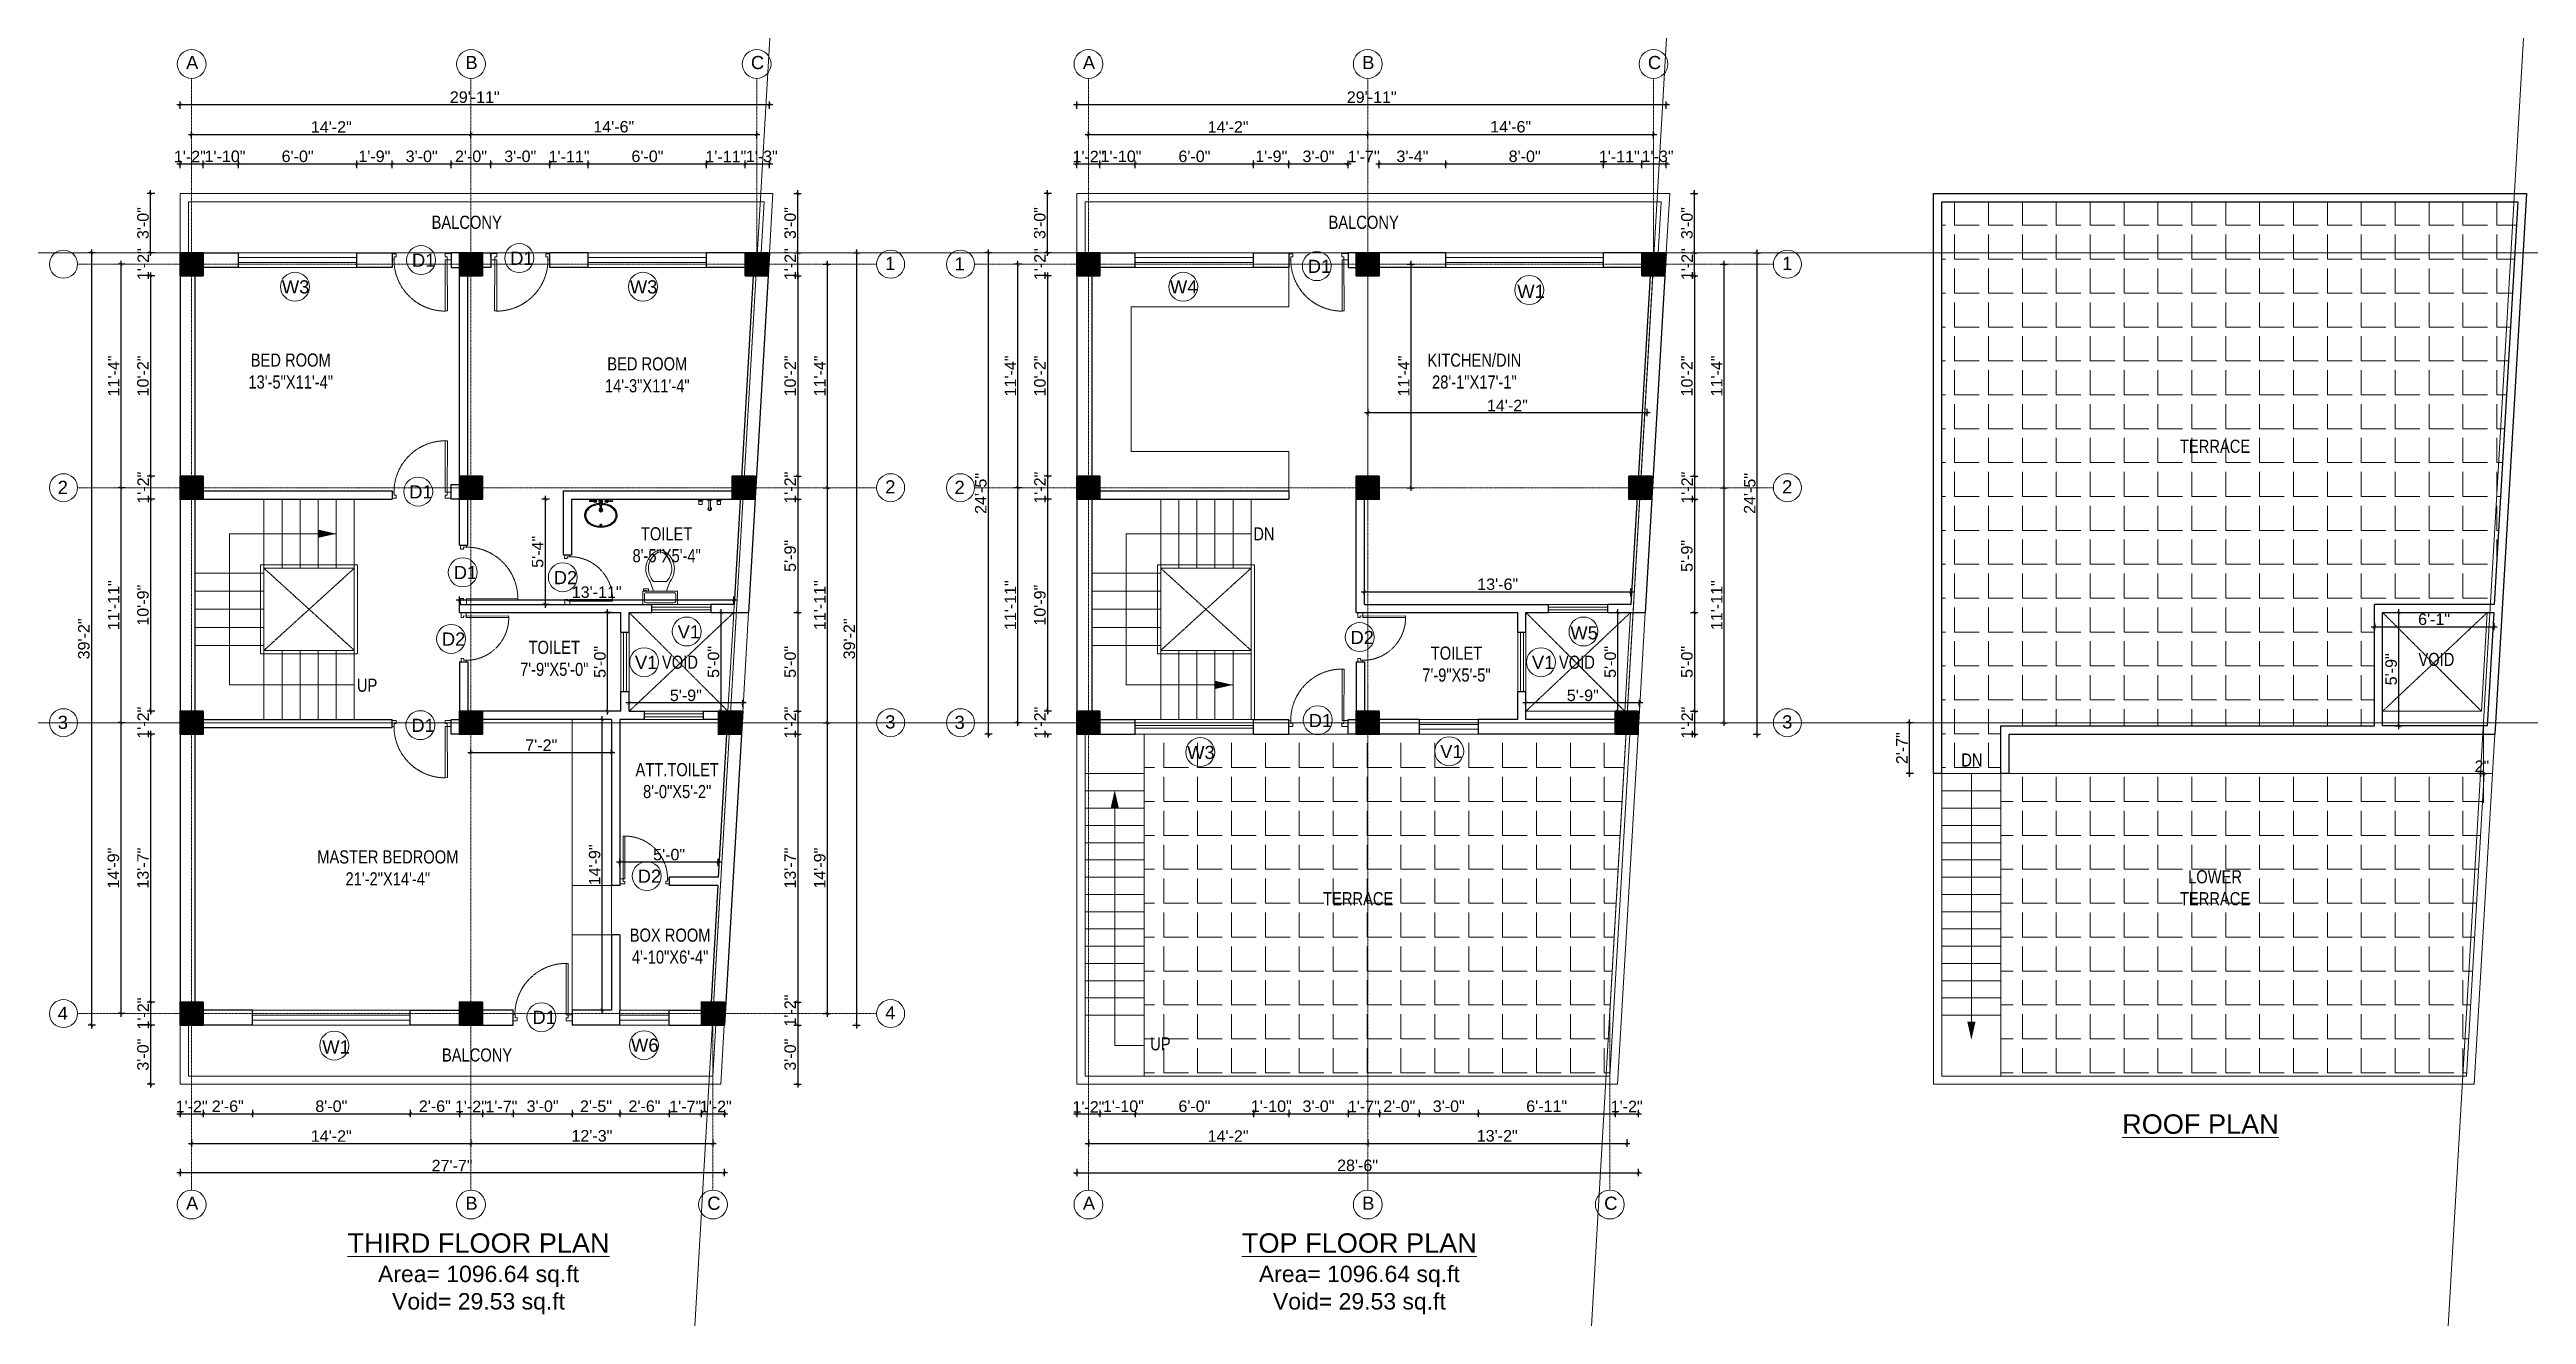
# Model space of a CAD drawing. Header units: inches. Extents: x 84707 to 107235, y 3922 to 10323.
# Drawn here: x 86532 to 88040, y 9509 to 10279 of the extents above; entities that cross this region are included whole.
import ezdxf

# ---------------------------------------------------------------- set-up
doc = ezdxf.new("R2010")
doc.units = ezdxf.units.IN
doc.header["$MEASUREMENT"] = 0
doc.linetypes.add('CENTER', pattern=[2, 1.25, -0.25, 0.25, -0.25])
doc.linetypes.add('HIDDEN', pattern=[0.375, 0.25, -0.125])
for name, color, linetype, lineweight in [('Annotate-Lite.w', 4, 'Continuous', 9), ('Annotations-Bold.w', 2, 'Continuous', 13), ('COLOUM', 3, 'Continuous', 35), ('DIM-2', 4, 'Continuous', 20), ('Door-Window.w', 4, 'Continuous', 15), ('Fittings', 9, 'Continuous', 5), ('furniture', 45, 'Continuous', 0), ('FURNT', 31, 'Continuous', 15), ('HA', 254, 'Continuous', 9), ('HACTH', 253, 'Continuous', 5), ('hatch', 9, 'Continuous', 0), ('stair', 6, 'Continuous', 5), ('text', 7, 'Continuous', 5), ('wall', 240, 'Continuous', 30), ('wall light', 6, 'Continuous', 18), ('window', 130, 'Continuous', 13)]:
    doc.layers.add(name, color=color, linetype=linetype, lineweight=lineweight)
doc.styles.add('ARAIL', font='arial.ttf')
doc.styles.add('arial 1000', font='arial.ttf')
doc.styles.add('DIM', font='arial.ttf', dxfattribs={"width": 0.8})
doc.styles.add('gaurav', font='arial.ttf')
doc.dimstyles.new('8 inch dim', dxfattribs={"dimtxt": 7, "dimasz": 2, "dimexe": 2, "dimexo": 1, "dimgap": 1, "dimtad": 1, "dimdec": 0, "dimzin": 3, "dimdsep": 46, "dimlunit": 4, "dimtxsty": 'ARAIL', "dimblk": 'ARCHTICK', "dimcen": 0.09, "dimdle": 2, "dimadec": 0, "dimazin": 0, "dimtfac": 1, "dimtdec": 0, "dimtix": 1, "dimtofl": 0, "dimtmove": 1, "dimatfit": 3, "dimldrblk": 'ARCHTICK', "dimfxlon": 1, "dimtolj": 1, "dimtzin": 0, "dimarcsym": 0})
pattern_1 = [(0, (-21249.798, 127.765), (0, 20.625), [15, -5.625]), (90, (-21249.798, 127.765), (-20.625, 1e-15), [15, -5.625])]

msp = doc.modelspace()

# ---------------------------------------------------------------- texts
at = {"ltscale": 7, "char_height": 8, "width": 121.932, "style": 'DIM'}
for s, insert, attachment_point in [('BALCONY', (86785.9, 10169.9), 8), ('BALCONY', (87331.8, 10169.9), 8), ('BED ROOM\\P13\'-5"X11\'-4"', (86678.8, 10072.7), 8), ('BED ROOM\\P14\'-3"X11\'-4"', (86895.8, 10070.4), 8), ('KITCHEN/DIN\\P28\'-1"X17\'-1"', (87399.2, 10072.7), 8), ('TERRACE', (87850, 10033.6), 8), ('TOILET\\P8\'-5"X5\'-4"', (86907.6, 9967), 8), ('DN', (87271.1, 9980.4), 8), ('TOILET\\P7\'-9"X5\'-0"', (86839.2, 9897.9), 8), ('VOID', (86915.7, 9902.2), 8), ('TOILET\\P7\'-9"X5\'-5"', (87388.3, 9894.4), 8), ('VOID', (87461.6, 9902.2), 8), ('VOID', (87984.7, 9903.9), 8), ('UP', (86725.3, 9888.2), 8), ('ATT.TOILET\\P8\'-0"X5\'-2"', (86914, 9823.5), 8), ('DN', (87702, 9850.8), 2), ('MASTER BEDROOM\\P21\'-2"X14\'-4"', (86737.9, 9770.5), 8), ('LOWER \\PTERRACE', (87850, 9758.3), 8), ('TERRACE', (87328.5, 9758.3), 8), ('BOX ROOM\\P4\'-10"X6\'-4"', (86909.7, 9722.8), 8), ('BALCONY', (86792.2, 9663.2), 8), ('UP', (87208.1, 9670), 8)]:
    msp.add_mtext(s, dxfattribs=dict(at, insert=insert, attachment_point=attachment_point))
at = {"layer": 'Annotate-Lite.w', "ltscale": 0.005, "char_height": 8, "attachment_point": 1, "style": 'gaurav'}
for s, insert in [('D1', (86752.6, 10154.9)), ('D1', (86812.4, 10156.1)), ('D1', (87297.8, 10151.2)), ('W3', (86673.4, 10138.7)), ('W3', (86885.2, 10138.7)), ('W4', (87213.9, 10138.7)), ('W1', (87425.3, 10136)), ('D1', (86750.9, 10014)), ('D1', (86778, 9964.9)), ('D2', (86838.9, 9961.8)), ('D2', (86770.8, 9924.4)), ('V1', (86914.3, 9928.8)), ('D2', (87323.8, 9925.4)), ('W5', (87457.6, 9928.2)), ('V1', (86888.3, 9910.2)), ('V1', (87434.2, 9910.2)), ('D1', (87298.4, 9874.8)), ('D1', (86752.2, 9871.9)), ('W3', (87224.4, 9855.4)), ('V1', (87378.4, 9856)), ('D2', (86890, 9780.1)), ('D1', (86825.9, 9694.2)), ('W1', (86698, 9676.2)), ('W6', (86885.9, 9677.3))]:
    msp.add_mtext_dynamic_manual_height_columns(s, width=8, gutter_width=100, heights=[0], dxfattribs=dict(at, insert=insert))
at = {"layer": 'Annotations-Bold.w', "linetype": 'CENTER', "ltscale": 1.5, "char_height": 8, "attachment_point": 1, "style": 'ARAIL'}
for s, insert in [('A', (86615.1, 10275.2)), ('B', (86785.1, 10275.2)), ('C', (86958.9, 10275.2)), ('A', (87160.9, 10275.2)), ('B', (87330.9, 10275.2)), ('C', (87504.8, 10275.2)), ('1', (87040.6, 10153)), ('1', (87082.8, 10152.7)), ('1', (87586.5, 10153)), ('2', (86537, 10016.7)), ('2', (87040.6, 10017)), ('2', (87082.8, 10016.7)), ('2', (87586.5, 10017)), ('3', (86537, 9873.7)), ('3', (87040.6, 9874)), ('3', (87082.8, 9873.7)), ('3', (87586.5, 9874)), ('4', (86537, 9696.7)), ('4', (87040.6, 9697))]:
    msp.add_mtext_dynamic_manual_height_columns(s, width=6.539, gutter_width=100, heights=[0], dxfattribs=dict(at, insert=insert))
at = {"layer": 'DIM-2', "char_height": 8, "attachment_point": 1, "style": 'ARAIL'}
for s, insert in [('A', (86615.1, 9581.1)), ('B', (86785.1, 9581.1)), ('C', (86932.3, 9581.1)), ('A', (87160.9, 9581.1)), ('B', (87330.9, 9581.1)), ('C', (87478.2, 9581.1))]:
    msp.add_mtext_dynamic_manual_height_columns(s, width=6.539, gutter_width=100, heights=[0], dxfattribs=dict(at, insert=insert))
at = {"layer": 'text', "char_height": 11.811, "width": 316.032, "attachment_point": 5, "style": 'arial 1000'}
for s, insert in [('{\\LROOF PLAN}', (87841.1, 9625.2)), ('{\\LTHIRD FLOOR PLAN\\P\\H0.84667x;\\lArea= 1096.64 sq.ft\\PVoid= 29.53 sq.ft}', (86793.1, 9534.1)), ('{\\LTOP FLOOR PLAN\\P\\H0.84667x;\\lArea= 1096.64 sq.ft\\PVoid= 29.53 sq.ft}', (87329.2, 9534.1))]:
    msp.add_mtext(s, dxfattribs=dict(at, insert=insert))

# ---------------------------------------------------------------- blocks, each defined once
blk = doc.blocks.new('column 14')
at = {"layer": 'COLOUM'}
h = blk.add_hatch(color=256, dxfattribs=at)
h.dxf.hatch_style = 1
h.paths.add_polyline_path([(7, 7), (-7, 7), (-7, -7), (7, -7)])
blk.add_lwpolyline([(7, 7), (7, -7), (-7, -7), (-7, 7)], close=True, dxfattribs=at)
blk = doc.blocks.new('*U9')
at = {"layer": 'Door-Window.w', "ltscale": 3}
for p, q in [((11067.4, 10097.9), (11092.2, 10116.8)), ((11068.2, 10097), (11093, 10115.8)), ((11092.2, 10116.8), (11093, 10115.8)), ((11063, 10097.7), (11066, 10099.9)), ((11065.2, 10094.7), (11063, 10097.7)), ((11066.7, 10095.8), (11065.2, 10094.7)), ((11066, 10099.9), (11067.4, 10097.9)), ((11066, 10096.8), (11067.4, 10097.9)), ((11066.7, 10095.8), (11066, 10096.8)), ((11067.4, 10097.9), (11068.2, 10097)), ((11084.8, 10072.1), (11083.3, 10070.9)), ((11084.8, 10069), (11083.3, 10070.9)), ((11084.8, 10072.1), (11085.5, 10071.1)), ((11084.8, 10069), (11087.7, 10071.2)), ((11085.5, 10071.1), (11087, 10072.2)), ((11087.7, 10071.2), (11087, 10072.2))]:
    blk.add_line(p, q, dxfattribs=at)
at = {"layer": 'Door-Window.w', "color": 9, "linetype": 'HIDDEN', "lineweight": 18}
blk.add_arc((11068.2, 10097), 31.2, 307.2347, 37.1906, dxfattribs=at)
blk = doc.blocks.new('*U6')
at = {"layer": 'Door-Window.w', "ltscale": 3}
for p, q in [((11063, 10097.7), (11066, 10099.9)), ((11063, 10097.7), (11064.5, 10095.7)), ((11066, 10096.8), (11064.5, 10095.7)), ((11065.3, 10097.8), (11066.7, 10098.9)), ((11066, 10096.8), (11065.3, 10097.8)), ((11066, 10099.9), (11066.7, 10098.9)), ((11085.5, 10074.1), (11110.3, 10093)), ((11086.2, 10073.2), (11111, 10092)), ((11111, 10092), (11110.3, 10093)), ((11084, 10073), (11082.6, 10071.9)), ((11084, 10073), (11084.8, 10072)), ((11084.8, 10072), (11086.2, 10073.2)), ((11086.2, 10073.2), (11085.5, 10074.1)), ((11087.7, 10071.2), (11086.2, 10073.2)), ((11082.6, 10071.9), (11084.8, 10069)), ((11084.8, 10069), (11087.7, 10071.2))]:
    blk.add_line(p, q, dxfattribs=at)
at = {"layer": 'Door-Window.w', "color": 9, "linetype": 'HIDDEN', "lineweight": 18}
blk.add_arc((11085.5, 10074.1), 31.2, 37.1906, 127.1465, dxfattribs=at)
blk = doc.blocks.new('_ArchTick')
at = {"color": 0, "linetype": 'ByBlock', "const_width": 0.15}
blk.add_lwpolyline([(-0.5, -0.5), (0.5, 0.5)], dxfattribs=at)
blk = doc.blocks.new('*D466')
at = {"layer": 'Defpoints', "color": 0, "transparency": 16777216}
for p in [(87430.6, 9881.5), (87430.6, 9876.5), (87499.7, 9876.5)]:
    blk.add_point(p, dxfattribs=at)
at = {"layer": 'DIM-2', "color": 0, "lineweight": -2, "transparency": 16777216}
for p, q in [((87501.7, 9881.5), (87428.6, 9881.5)), ((87430.6, 9879), (87430.6, 9883.5)), ((87499.7, 9879), (87499.7, 9883.5))]:
    blk.add_line(p, q, dxfattribs=at)
at = {"layer": 'DIM-2', "color": 0, "lineweight": -2, "transparency": 16777216, "xscale": 2, "yscale": 2, "zscale": 2, "rotation": 180}
blk.add_blockref('_ArchTick', (87430.6, 9881.5), dxfattribs=at)
at = {"layer": 'DIM-2', "color": 0, "lineweight": -2, "transparency": 16777216, "xscale": 2, "yscale": 2, "zscale": 2}
blk.add_blockref('_ArchTick', (87499.7, 9881.5), dxfattribs=at)
at = {"layer": 'DIM-2', "color": 0, "transparency": 16777216, "insert": (87465.2, 9886.1), "char_height": 7, "attachment_point": 5, "style": 'ARAIL'}
blk.add_mtext('\\A1;5\'-9"', dxfattribs=at)
blk = doc.blocks.new('*D456')
at = {"layer": 'Defpoints', "color": 0, "transparency": 16777216}
for p in [(87157.3, 10155.5), (87139.3, 10141.5), (87157.3, 10141.5)]:
    blk.add_point(p, dxfattribs=at)
at = {"layer": 'DIM-2', "color": 0, "lineweight": -2, "transparency": 16777216}
for p, q in [((87141.8, 10155.5), (87137.3, 10155.5)), ((87139.3, 10155.5), (87139.3, 10157.5)), ((87141.8, 10141.5), (87137.3, 10141.5)), ((87139.3, 10141.5), (87139.3, 10139.5))]:
    blk.add_line(p, q, dxfattribs=at)
at = {"layer": 'DIM-2', "color": 0, "lineweight": -2, "transparency": 16777216, "xscale": 2, "yscale": 2, "zscale": 2}
for p, rotation in [((87139.3, 10155.5), 270), ((87139.3, 10141.5), 90)]:
    blk.add_blockref('_ArchTick', p, dxfattribs=dict(at, rotation=rotation))
at = {"layer": 'DIM-2', "color": 0, "transparency": 16777216, "insert": (87134.8, 10148.5), "char_height": 7, "attachment_point": 5, "rotation": 90, "style": 'ARAIL'}
blk.add_mtext('\\A1;1\'-2"', dxfattribs=at)
blk = doc.blocks.new('*D457')
at = {"layer": 'Defpoints', "color": 0, "transparency": 16777216}
for p in [(87157.3, 10141.5), (87139.3, 10019.5), (87157.3, 10019.5)]:
    blk.add_point(p, dxfattribs=at)
at = {"layer": 'DIM-2', "color": 0, "lineweight": -2, "transparency": 16777216}
for p, q in [((87141.8, 10141.5), (87137.3, 10141.5)), ((87139.3, 10143.5), (87139.3, 10017.5)), ((87141.8, 10019.5), (87137.3, 10019.5))]:
    blk.add_line(p, q, dxfattribs=at)
at = {"layer": 'DIM-2', "color": 0, "lineweight": -2, "transparency": 16777216, "xscale": 2, "yscale": 2, "zscale": 2}
for p, rotation in [((87139.3, 10141.5), 90), ((87139.3, 10019.5), 270)]:
    blk.add_blockref('_ArchTick', p, dxfattribs=dict(at, rotation=rotation))
at = {"layer": 'DIM-2', "color": 0, "transparency": 16777216, "insert": (87134.8, 10080.5), "char_height": 7, "attachment_point": 5, "rotation": 90, "style": 'ARAIL'}
blk.add_mtext('\\A1;10\'-2"', dxfattribs=at)
blk = doc.blocks.new('*D458')
at = {"layer": 'Defpoints', "color": 0, "transparency": 16777216}
for p in [(87157.3, 10019.5), (87139.3, 10005.5), (87157.3, 10005.5)]:
    blk.add_point(p, dxfattribs=at)
at = {"layer": 'DIM-2', "color": 0, "lineweight": -2, "transparency": 16777216}
for p, q in [((87141.8, 10019.5), (87137.3, 10019.5)), ((87139.3, 10021.5), (87139.3, 10003.5)), ((87141.8, 10005.5), (87137.3, 10005.5))]:
    blk.add_line(p, q, dxfattribs=at)
at = {"layer": 'DIM-2', "color": 0, "lineweight": -2, "transparency": 16777216, "xscale": 2, "yscale": 2, "zscale": 2}
for p, rotation in [((87139.3, 10019.5), 90), ((87139.3, 10005.5), 270)]:
    blk.add_blockref('_ArchTick', p, dxfattribs=dict(at, rotation=rotation))
at = {"layer": 'DIM-2', "color": 0, "transparency": 16777216, "insert": (87134.8, 10012.5), "char_height": 7, "attachment_point": 5, "rotation": 90, "style": 'ARAIL'}
blk.add_mtext('\\A1;1\'-2"', dxfattribs=at)
blk = doc.blocks.new('*D459')
at = {"layer": 'Defpoints', "color": 0, "transparency": 16777216}
for p in [(87157.3, 10005.5), (87139.3, 9876.5), (87157.3, 9876.5)]:
    blk.add_point(p, dxfattribs=at)
at = {"layer": 'DIM-2', "color": 0, "lineweight": -2, "transparency": 16777216}
for p, q in [((87141.8, 10005.5), (87137.3, 10005.5)), ((87139.3, 10007.5), (87139.3, 9874.5)), ((87141.8, 9876.5), (87137.3, 9876.5))]:
    blk.add_line(p, q, dxfattribs=at)
at = {"layer": 'DIM-2', "color": 0, "lineweight": -2, "transparency": 16777216, "xscale": 2, "yscale": 2, "zscale": 2}
for p, rotation in [((87139.3, 10005.5), 90), ((87139.3, 9876.5), 270)]:
    blk.add_blockref('_ArchTick', p, dxfattribs=dict(at, rotation=rotation))
at = {"layer": 'DIM-2', "color": 0, "transparency": 16777216, "insert": (87134.8, 9941), "char_height": 7, "attachment_point": 5, "rotation": 90, "style": 'ARAIL'}
blk.add_mtext('\\A1;10\'-9"', dxfattribs=at)
blk = doc.blocks.new('*D460')
at = {"layer": 'Defpoints', "color": 0, "transparency": 16777216}
for p in [(87157.3, 9876.5), (87139.3, 9862.5), (87157.3, 9862.5)]:
    blk.add_point(p, dxfattribs=at)
at = {"layer": 'DIM-2', "color": 0, "lineweight": -2, "transparency": 16777216}
for p, q in [((87141.8, 9876.5), (87137.3, 9876.5)), ((87139.3, 9876.5), (87139.3, 9878.5)), ((87141.8, 9862.5), (87137.3, 9862.5)), ((87139.3, 9862.5), (87139.3, 9860.5))]:
    blk.add_line(p, q, dxfattribs=at)
at = {"layer": 'DIM-2', "color": 0, "lineweight": -2, "transparency": 16777216, "xscale": 2, "yscale": 2, "zscale": 2}
for p, rotation in [((87139.3, 9876.5), 270), ((87139.3, 9862.5), 90)]:
    blk.add_blockref('_ArchTick', p, dxfattribs=dict(at, rotation=rotation))
at = {"layer": 'DIM-2', "color": 0, "transparency": 16777216, "insert": (87134.8, 9869.5), "char_height": 7, "attachment_point": 5, "rotation": 90, "style": 'ARAIL'}
blk.add_mtext('\\A1;1\'-2"', dxfattribs=at)
blk = doc.blocks.new('*D461')
at = {"layer": 'Defpoints', "color": 0, "transparency": 16777216}
for p in [(87121.3, 10012.5), (87157.3, 10012.5), (87157.3, 9869.5)]:
    blk.add_point(p, dxfattribs=at)
at = {"layer": 'DIM-2', "color": 0, "lineweight": -2, "transparency": 16777216}
for p, q in [((87123.8, 10012.5), (87119.3, 10012.5)), ((87121.3, 9867.5), (87121.3, 10014.5)), ((87123.8, 9869.5), (87119.3, 9869.5))]:
    blk.add_line(p, q, dxfattribs=at)
at = {"layer": 'DIM-2', "color": 0, "lineweight": -2, "transparency": 16777216, "xscale": 2, "yscale": 2, "zscale": 2}
for p, rotation in [((87121.3, 10012.5), 90), ((87121.3, 9869.5), 270)]:
    blk.add_blockref('_ArchTick', p, dxfattribs=dict(at, rotation=rotation))
at = {"layer": 'DIM-2', "color": 0, "transparency": 16777216, "insert": (87116.8, 9941), "char_height": 7, "attachment_point": 5, "rotation": 90, "style": 'ARAIL'}
blk.add_mtext('\\A1;11\'-11"', dxfattribs=at)
blk = doc.blocks.new('*D462')
at = {"layer": 'Defpoints', "color": 0, "transparency": 16777216}
for p in [(87121.3, 10148.5), (87157.3, 10148.5), (87157.3, 10012.5)]:
    blk.add_point(p, dxfattribs=at)
at = {"layer": 'DIM-2', "color": 0, "lineweight": -2, "transparency": 16777216}
for p, q in [((87123.8, 10148.5), (87119.3, 10148.5)), ((87121.3, 10010.5), (87121.3, 10150.5)), ((87123.8, 10012.5), (87119.3, 10012.5))]:
    blk.add_line(p, q, dxfattribs=at)
at = {"layer": 'DIM-2', "color": 0, "lineweight": -2, "transparency": 16777216, "xscale": 2, "yscale": 2, "zscale": 2}
for p, rotation in [((87121.3, 10148.5), 90), ((87121.3, 10012.5), 270)]:
    blk.add_blockref('_ArchTick', p, dxfattribs=dict(at, rotation=rotation))
at = {"layer": 'DIM-2', "color": 0, "transparency": 16777216, "insert": (87116.8, 10080.5), "char_height": 7, "attachment_point": 5, "rotation": 90, "style": 'ARAIL'}
blk.add_mtext('\\A1;11\'-4"', dxfattribs=at)
blk = doc.blocks.new('*D463')
at = {"layer": 'Defpoints', "color": 0, "transparency": 16777216}
for p in [(87515.2, 10141.5), (87507.3, 10019.5), (87533.2, 10019.5)]:
    blk.add_point(p, dxfattribs=at)
at = {"layer": 'DIM-2', "color": 0, "lineweight": -2, "transparency": 16777216}
for p, q in [((87530.7, 10141.5), (87535.2, 10141.5)), ((87533.2, 10143.5), (87533.2, 10017.5)), ((87530.7, 10019.5), (87535.2, 10019.5))]:
    blk.add_line(p, q, dxfattribs=at)
at = {"layer": 'DIM-2', "color": 0, "lineweight": -2, "transparency": 16777216, "xscale": 2, "yscale": 2, "zscale": 2}
for p, rotation in [((87533.2, 10141.5), 90), ((87533.2, 10019.5), 270)]:
    blk.add_blockref('_ArchTick', p, dxfattribs=dict(at, rotation=rotation))
at = {"layer": 'DIM-2', "color": 0, "transparency": 16777216, "insert": (87528.6, 10080.5), "char_height": 7, "attachment_point": 5, "rotation": 90, "style": 'ARAIL'}
blk.add_mtext('\\A1;10\'-2"', dxfattribs=at)
blk = doc.blocks.new('*D464')
at = {"layer": 'Defpoints', "color": 0, "transparency": 16777216}
for p in [(87507.3, 10019.5), (87507.3, 10005.5), (87533.2, 10005.5)]:
    blk.add_point(p, dxfattribs=at)
at = {"layer": 'DIM-2', "color": 0, "lineweight": -2, "transparency": 16777216}
for p, q in [((87530.7, 10019.5), (87535.2, 10019.5)), ((87533.2, 10021.5), (87533.2, 10003.5)), ((87530.7, 10005.5), (87535.2, 10005.5))]:
    blk.add_line(p, q, dxfattribs=at)
at = {"layer": 'DIM-2', "color": 0, "lineweight": -2, "transparency": 16777216, "xscale": 2, "yscale": 2, "zscale": 2}
for p, rotation in [((87533.2, 10019.5), 90), ((87533.2, 10005.5), 270)]:
    blk.add_blockref('_ArchTick', p, dxfattribs=dict(at, rotation=rotation))
at = {"layer": 'DIM-2', "color": 0, "transparency": 16777216, "insert": (87528.7, 10012.5), "char_height": 7, "attachment_point": 5, "rotation": 90, "style": 'ARAIL'}
blk.add_mtext('\\A1;1\'-2"', dxfattribs=at)
blk = doc.blocks.new('*D465')
at = {"layer": 'Defpoints', "color": 0, "transparency": 16777216}
for p in [(87507.3, 10005.5), (87503.2, 9936.5), (87533.2, 9936.5)]:
    blk.add_point(p, dxfattribs=at)
at = {"layer": 'DIM-2', "color": 0, "lineweight": -2, "transparency": 16777216}
for p, q in [((87530.7, 10005.5), (87535.2, 10005.5)), ((87533.2, 10007.5), (87533.2, 9934.5)), ((87530.7, 9936.5), (87535.2, 9936.5))]:
    blk.add_line(p, q, dxfattribs=at)
at = {"layer": 'DIM-2', "color": 0, "lineweight": -2, "transparency": 16777216, "xscale": 2, "yscale": 2, "zscale": 2}
for p, rotation in [((87533.2, 10005.5), 90), ((87533.2, 9936.5), 270)]:
    blk.add_blockref('_ArchTick', p, dxfattribs=dict(at, rotation=rotation))
at = {"layer": 'DIM-2', "color": 0, "transparency": 16777216, "insert": (87528.6, 9971), "char_height": 7, "attachment_point": 5, "rotation": 90, "style": 'ARAIL'}
blk.add_mtext('\\A1;5\'-9"', dxfattribs=at)
blk = doc.blocks.new('*D469')
at = {"layer": 'Defpoints', "color": 0, "transparency": 16777216}
for p in [(87503.2, 9936.5), (87499.7, 9876.5), (87533.2, 9876.5)]:
    blk.add_point(p, dxfattribs=at)
at = {"layer": 'DIM-2', "color": 0, "lineweight": -2, "transparency": 16777216}
for p, q in [((87530.7, 9936.5), (87535.2, 9936.5)), ((87533.2, 9938.5), (87533.2, 9874.5)), ((87530.7, 9876.5), (87535.2, 9876.5))]:
    blk.add_line(p, q, dxfattribs=at)
at = {"layer": 'DIM-2', "color": 0, "lineweight": -2, "transparency": 16777216, "xscale": 2, "yscale": 2, "zscale": 2}
for p, rotation in [((87533.2, 9936.5), 90), ((87533.2, 9876.5), 270)]:
    blk.add_blockref('_ArchTick', p, dxfattribs=dict(at, rotation=rotation))
at = {"layer": 'DIM-2', "color": 0, "transparency": 16777216, "insert": (87528.6, 9906.5), "char_height": 7, "attachment_point": 5, "rotation": 90, "style": 'ARAIL'}
blk.add_mtext('\\A1;5\'-0"', dxfattribs=at)
blk = doc.blocks.new('*D470')
at = {"layer": 'Defpoints', "color": 0, "transparency": 16777216}
for p in [(87499.7, 9876.5), (87498.9, 9862.5), (87533.2, 9862.5)]:
    blk.add_point(p, dxfattribs=at)
at = {"layer": 'DIM-2', "color": 0, "lineweight": -2, "transparency": 16777216}
for p, q in [((87530.7, 9876.5), (87535.2, 9876.5)), ((87533.2, 9878.5), (87533.2, 9860.5)), ((87530.7, 9862.5), (87535.2, 9862.5))]:
    blk.add_line(p, q, dxfattribs=at)
at = {"layer": 'DIM-2', "color": 0, "lineweight": -2, "transparency": 16777216, "xscale": 2, "yscale": 2, "zscale": 2}
for p, rotation in [((87533.2, 9876.5), 90), ((87533.2, 9862.5), 270)]:
    blk.add_blockref('_ArchTick', p, dxfattribs=dict(at, rotation=rotation))
at = {"layer": 'DIM-2', "color": 0, "transparency": 16777216, "insert": (87528.7, 9869.5), "char_height": 7, "attachment_point": 5, "rotation": 90, "style": 'ARAIL'}
blk.add_mtext('\\A1;1\'-2"', dxfattribs=at)
blk = doc.blocks.new('*D471')
at = {"layer": 'Defpoints', "color": 0, "transparency": 16777216}
for p in [(87500.3, 10012.5), (87551.2, 10012.5), (87491.9, 9869.5)]:
    blk.add_point(p, dxfattribs=at)
at = {"layer": 'DIM-2', "color": 0, "lineweight": -2, "transparency": 16777216}
for p, q in [((87548.7, 10012.5), (87553.2, 10012.5)), ((87551.2, 9867.5), (87551.2, 10014.5)), ((87548.7, 9869.5), (87553.2, 9869.5))]:
    blk.add_line(p, q, dxfattribs=at)
at = {"layer": 'DIM-2', "color": 0, "lineweight": -2, "transparency": 16777216, "xscale": 2, "yscale": 2, "zscale": 2}
for p, rotation in [((87551.2, 10012.5), 90), ((87551.2, 9869.5), 270)]:
    blk.add_blockref('_ArchTick', p, dxfattribs=dict(at, rotation=rotation))
at = {"layer": 'DIM-2', "color": 0, "transparency": 16777216, "insert": (87546.7, 9941), "char_height": 7, "attachment_point": 5, "rotation": 90, "style": 'ARAIL'}
blk.add_mtext('\\A1;11\'-11"', dxfattribs=at)
blk = doc.blocks.new('*D472')
at = {"layer": 'Defpoints', "color": 0, "transparency": 16777216}
for p in [(87508.2, 10148.5), (87551.2, 10148.5), (87500.3, 10012.5)]:
    blk.add_point(p, dxfattribs=at)
at = {"layer": 'DIM-2', "color": 0, "lineweight": -2, "transparency": 16777216}
for p, q in [((87548.7, 10148.5), (87553.2, 10148.5)), ((87551.2, 10010.5), (87551.2, 10150.5)), ((87548.7, 10012.5), (87553.2, 10012.5))]:
    blk.add_line(p, q, dxfattribs=at)
at = {"layer": 'DIM-2', "color": 0, "lineweight": -2, "transparency": 16777216, "xscale": 2, "yscale": 2, "zscale": 2}
for p, rotation in [((87551.2, 10148.5), 90), ((87551.2, 10012.5), 270)]:
    blk.add_blockref('_ArchTick', p, dxfattribs=dict(at, rotation=rotation))
at = {"layer": 'DIM-2', "color": 0, "transparency": 16777216, "insert": (87546.7, 10080.5), "char_height": 7, "attachment_point": 5, "rotation": 90, "style": 'ARAIL'}
blk.add_mtext('\\A1;11\'-4"', dxfattribs=at)
blk = doc.blocks.new('*D473')
at = {"layer": 'Defpoints', "color": 0, "transparency": 16777216}
for p in [(87516, 10155.5), (87533.2, 10155.5), (87515.2, 10141.5)]:
    blk.add_point(p, dxfattribs=at)
at = {"layer": 'DIM-2', "color": 0, "lineweight": -2, "transparency": 16777216}
for p, q in [((87530.7, 10155.5), (87535.2, 10155.5)), ((87533.2, 10139.5), (87533.2, 10157.5)), ((87530.7, 10141.5), (87535.2, 10141.5))]:
    blk.add_line(p, q, dxfattribs=at)
at = {"layer": 'DIM-2', "color": 0, "lineweight": -2, "transparency": 16777216, "xscale": 2, "yscale": 2, "zscale": 2}
for p, rotation in [((87533.2, 10155.5), 90), ((87533.2, 10141.5), 270)]:
    blk.add_blockref('_ArchTick', p, dxfattribs=dict(at, rotation=rotation))
at = {"layer": 'DIM-2', "color": 0, "transparency": 16777216, "insert": (87528.7, 10148.5), "char_height": 7, "attachment_point": 5, "rotation": 90, "style": 'ARAIL'}
blk.add_mtext('\\A1;1\'-2"', dxfattribs=at)
blk = doc.blocks.new('*D474')
at = {"layer": 'Defpoints', "color": 0, "transparency": 16777216}
for p in [(87518.1, 10191.5), (87533.2, 10191.5), (87515.2, 10155.5)]:
    blk.add_point(p, dxfattribs=at)
at = {"layer": 'DIM-2', "color": 0, "lineweight": -2, "transparency": 16777216}
for p, q in [((87530.7, 10191.5), (87535.2, 10191.5)), ((87533.2, 10153.5), (87533.2, 10193.5)), ((87530.7, 10155.5), (87535.2, 10155.5))]:
    blk.add_line(p, q, dxfattribs=at)
at = {"layer": 'DIM-2', "color": 0, "lineweight": -2, "transparency": 16777216, "xscale": 2, "yscale": 2, "zscale": 2}
for p, rotation in [((87533.2, 10191.5), 90), ((87533.2, 10155.5), 270)]:
    blk.add_blockref('_ArchTick', p, dxfattribs=dict(at, rotation=rotation))
at = {"layer": 'DIM-2', "color": 0, "transparency": 16777216, "insert": (87528.6, 10173.5), "char_height": 7, "attachment_point": 5, "rotation": 90, "style": 'ARAIL'}
blk.add_mtext('\\A1;3\'-0"', dxfattribs=at)
blk = doc.blocks.new('*D475')
at = {"layer": 'Defpoints', "color": 0, "transparency": 16777216}
for p in [(87139.3, 10191.5), (87157.3, 10191.5), (87157.3, 10155.5)]:
    blk.add_point(p, dxfattribs=at)
at = {"layer": 'DIM-2', "color": 0, "lineweight": -2, "transparency": 16777216}
for p, q in [((87141.8, 10191.5), (87137.3, 10191.5)), ((87139.3, 10153.5), (87139.3, 10193.5)), ((87141.8, 10155.5), (87137.3, 10155.5))]:
    blk.add_line(p, q, dxfattribs=at)
at = {"layer": 'DIM-2', "color": 0, "lineweight": -2, "transparency": 16777216, "xscale": 2, "yscale": 2, "zscale": 2}
for p, rotation in [((87139.3, 10191.5), 90), ((87139.3, 10155.5), 270)]:
    blk.add_blockref('_ArchTick', p, dxfattribs=dict(at, rotation=rotation))
at = {"layer": 'DIM-2', "color": 0, "transparency": 16777216, "insert": (87134.7, 10173.5), "char_height": 7, "attachment_point": 5, "rotation": 90, "style": 'ARAIL'}
blk.add_mtext('\\A1;3\'-0"', dxfattribs=at)
blk = doc.blocks.new('*D476')
at = {"layer": 'Defpoints', "color": 0, "transparency": 16777216}
for p in [(87157.3, 10155.5), (87103.3, 9862.5), (87157.3, 9862.5)]:
    blk.add_point(p, dxfattribs=at)
at = {"layer": 'DIM-2', "color": 0, "lineweight": -2, "transparency": 16777216}
for p, q in [((87105.8, 10155.5), (87101.3, 10155.5)), ((87103.3, 10157.5), (87103.3, 9860.5)), ((87105.8, 9862.5), (87101.3, 9862.5))]:
    blk.add_line(p, q, dxfattribs=at)
at = {"layer": 'DIM-2', "color": 0, "lineweight": -2, "transparency": 16777216, "xscale": 2, "yscale": 2, "zscale": 2}
for p, rotation in [((87103.3, 10155.5), 90), ((87103.3, 9862.5), 270)]:
    blk.add_blockref('_ArchTick', p, dxfattribs=dict(at, rotation=rotation))
at = {"layer": 'DIM-2', "color": 0, "transparency": 16777216, "insert": (87098.8, 10009), "char_height": 7, "attachment_point": 5, "rotation": 90, "style": 'ARAIL'}
blk.add_mtext('\\A1;24\'-5"', dxfattribs=at)
blk = doc.blocks.new('*D556')
at = {"layer": 'Defpoints', "color": 0, "transparency": 16777216}
for p in [(87171.3, 10209.5), (87157.3, 10155.5), (87171.3, 10155.5)]:
    blk.add_point(p, dxfattribs=at)
at = {"layer": 'DIM-2', "color": 0, "lineweight": -2, "transparency": 16777216}
for p, q in [((87155.3, 10209.5), (87173.3, 10209.5)), ((87157.3, 10207), (87157.3, 10211.5)), ((87171.3, 10207), (87171.3, 10211.5))]:
    blk.add_line(p, q, dxfattribs=at)
at = {"layer": 'DIM-2', "color": 0, "lineweight": -2, "transparency": 16777216, "xscale": 2, "yscale": 2, "zscale": 2, "rotation": 180}
blk.add_blockref('_ArchTick', (87157.3, 10209.5), dxfattribs=at)
at = {"layer": 'DIM-2', "color": 0, "lineweight": -2, "transparency": 16777216, "xscale": 2, "yscale": 2, "zscale": 2}
blk.add_blockref('_ArchTick', (87171.3, 10209.5), dxfattribs=at)
at = {"layer": 'DIM-2', "color": 0, "transparency": 16777216, "insert": (87164.3, 10214), "char_height": 7, "attachment_point": 5, "style": 'ARAIL'}
blk.add_mtext('\\A1;1\'-2"', dxfattribs=at)
blk = doc.blocks.new('*D557')
at = {"layer": 'Defpoints', "color": 0, "transparency": 16777216}
for p in [(87192.8, 10209.5), (87171.3, 10155.5), (87192.8, 10155.5)]:
    blk.add_point(p, dxfattribs=at)
at = {"layer": 'DIM-2', "color": 0, "lineweight": -2, "transparency": 16777216}
for p, q in [((87169.3, 10209.5), (87194.8, 10209.5)), ((87171.3, 10207), (87171.3, 10211.5)), ((87192.8, 10207), (87192.8, 10211.5))]:
    blk.add_line(p, q, dxfattribs=at)
at = {"layer": 'DIM-2', "color": 0, "lineweight": -2, "transparency": 16777216, "xscale": 2, "yscale": 2, "zscale": 2, "rotation": 180}
blk.add_blockref('_ArchTick', (87171.3, 10209.5), dxfattribs=at)
at = {"layer": 'DIM-2', "color": 0, "lineweight": -2, "transparency": 16777216, "xscale": 2, "yscale": 2, "zscale": 2}
blk.add_blockref('_ArchTick', (87192.8, 10209.5), dxfattribs=at)
at = {"layer": 'DIM-2', "color": 0, "transparency": 16777216, "insert": (87184.1, 10214.1), "char_height": 7, "attachment_point": 5, "style": 'ARAIL'}
blk.add_mtext('\\A1;1\'-10"', dxfattribs=at)
blk = doc.blocks.new('*D558')
at = {"layer": 'Defpoints', "color": 0, "transparency": 16777216}
for p in [(87264.8, 10209.5), (87192.8, 10155.5), (87264.8, 10155.5)]:
    blk.add_point(p, dxfattribs=at)
at = {"layer": 'DIM-2', "color": 0, "lineweight": -2, "transparency": 16777216}
for p, q in [((87190.8, 10209.5), (87266.8, 10209.5)), ((87192.8, 10207), (87192.8, 10211.5)), ((87264.8, 10207), (87264.8, 10211.5))]:
    blk.add_line(p, q, dxfattribs=at)
at = {"layer": 'DIM-2', "color": 0, "lineweight": -2, "transparency": 16777216, "xscale": 2, "yscale": 2, "zscale": 2, "rotation": 180}
blk.add_blockref('_ArchTick', (87192.8, 10209.5), dxfattribs=at)
at = {"layer": 'DIM-2', "color": 0, "lineweight": -2, "transparency": 16777216, "xscale": 2, "yscale": 2, "zscale": 2}
blk.add_blockref('_ArchTick', (87264.8, 10209.5), dxfattribs=at)
at = {"layer": 'DIM-2', "color": 0, "transparency": 16777216, "insert": (87228.8, 10214.1), "char_height": 7, "attachment_point": 5, "style": 'ARAIL'}
blk.add_mtext('\\A1;6\'-0"', dxfattribs=at)
blk = doc.blocks.new('*D559')
at = {"layer": 'Defpoints', "color": 0, "transparency": 16777216}
for p in [(87286.3, 10209.5), (87264.8, 10155.5), (87286.3, 10155.5)]:
    blk.add_point(p, dxfattribs=at)
at = {"layer": 'DIM-2', "color": 0, "lineweight": -2, "transparency": 16777216}
for p, q in [((87262.8, 10209.5), (87288.3, 10209.5)), ((87264.8, 10207), (87264.8, 10211.5)), ((87286.3, 10207), (87286.3, 10211.5))]:
    blk.add_line(p, q, dxfattribs=at)
at = {"layer": 'DIM-2', "color": 0, "lineweight": -2, "transparency": 16777216, "xscale": 2, "yscale": 2, "zscale": 2, "rotation": 180}
blk.add_blockref('_ArchTick', (87264.8, 10209.5), dxfattribs=at)
at = {"layer": 'DIM-2', "color": 0, "lineweight": -2, "transparency": 16777216, "xscale": 2, "yscale": 2, "zscale": 2}
blk.add_blockref('_ArchTick', (87286.3, 10209.5), dxfattribs=at)
at = {"layer": 'DIM-2', "color": 0, "transparency": 16777216, "insert": (87275.6, 10214.1), "char_height": 7, "attachment_point": 5, "style": 'ARAIL'}
blk.add_mtext('\\A1;1\'-9"', dxfattribs=at)
blk = doc.blocks.new('*D560')
at = {"layer": 'Defpoints', "color": 0, "transparency": 16777216}
for p in [(87322.3, 10209.5), (87286.3, 10155.5), (87322.3, 10155.5)]:
    blk.add_point(p, dxfattribs=at)
at = {"layer": 'DIM-2', "color": 0, "lineweight": -2, "transparency": 16777216}
for p, q in [((87284.3, 10209.5), (87324.3, 10209.5)), ((87286.3, 10207), (87286.3, 10211.5)), ((87322.3, 10207), (87322.3, 10211.5))]:
    blk.add_line(p, q, dxfattribs=at)
at = {"layer": 'DIM-2', "color": 0, "lineweight": -2, "transparency": 16777216, "xscale": 2, "yscale": 2, "zscale": 2, "rotation": 180}
blk.add_blockref('_ArchTick', (87286.3, 10209.5), dxfattribs=at)
at = {"layer": 'DIM-2', "color": 0, "lineweight": -2, "transparency": 16777216, "xscale": 2, "yscale": 2, "zscale": 2}
blk.add_blockref('_ArchTick', (87322.3, 10209.5), dxfattribs=at)
at = {"layer": 'DIM-2', "color": 0, "transparency": 16777216, "insert": (87304.3, 10214.1), "char_height": 7, "attachment_point": 5, "style": 'ARAIL'}
blk.add_mtext('\\A1;3\'-0"', dxfattribs=at)
blk = doc.blocks.new('*D561')
at = {"layer": 'Defpoints', "color": 0, "transparency": 16777216}
for p in [(87341.3, 10209.5), (87322.3, 10155.5), (87341.3, 10155.5)]:
    blk.add_point(p, dxfattribs=at)
at = {"layer": 'DIM-2', "color": 0, "lineweight": -2, "transparency": 16777216}
for p, q in [((87322.3, 10209.5), (87320.3, 10209.5)), ((87322.3, 10207), (87322.3, 10211.5)), ((87341.3, 10207), (87341.3, 10211.5)), ((87341.3, 10209.5), (87343.3, 10209.5))]:
    blk.add_line(p, q, dxfattribs=at)
at = {"layer": 'DIM-2', "color": 0, "lineweight": -2, "transparency": 16777216, "xscale": 2, "yscale": 2, "zscale": 2}
blk.add_blockref('_ArchTick', (87322.3, 10209.5), dxfattribs=at)
at = {"layer": 'DIM-2', "color": 0, "lineweight": -2, "transparency": 16777216, "xscale": 2, "yscale": 2, "zscale": 2, "rotation": 180}
blk.add_blockref('_ArchTick', (87341.3, 10209.5), dxfattribs=at)
at = {"layer": 'DIM-2', "color": 0, "transparency": 16777216, "insert": (87331.8, 10214), "char_height": 7, "attachment_point": 5, "style": 'ARAIL'}
blk.add_mtext('\\A1;1\'-7"', dxfattribs=at)
blk = doc.blocks.new('*D562')
at = {"layer": 'Defpoints', "color": 0, "transparency": 16777216}
for p in [(87381.8, 10209.5), (87341.3, 10155.5), (87381.8, 10155.5)]:
    blk.add_point(p, dxfattribs=at)
at = {"layer": 'DIM-2', "color": 0, "lineweight": -2, "transparency": 16777216}
for p, q in [((87339.3, 10209.5), (87383.8, 10209.5)), ((87341.3, 10207), (87341.3, 10211.5)), ((87381.8, 10207), (87381.8, 10211.5))]:
    blk.add_line(p, q, dxfattribs=at)
at = {"layer": 'DIM-2', "color": 0, "lineweight": -2, "transparency": 16777216, "xscale": 2, "yscale": 2, "zscale": 2, "rotation": 180}
blk.add_blockref('_ArchTick', (87341.3, 10209.5), dxfattribs=at)
at = {"layer": 'DIM-2', "color": 0, "lineweight": -2, "transparency": 16777216, "xscale": 2, "yscale": 2, "zscale": 2}
blk.add_blockref('_ArchTick', (87381.8, 10209.5), dxfattribs=at)
at = {"layer": 'DIM-2', "color": 0, "transparency": 16777216, "insert": (87361.5, 10214.1), "char_height": 7, "attachment_point": 5, "style": 'ARAIL'}
blk.add_mtext('\\A1;3\'-4"', dxfattribs=at)
blk = doc.blocks.new('*D575')
at = {"layer": 'Defpoints', "color": 0, "transparency": 16777216}
for p in [(87477.8, 10209.5), (87381.8, 10155.5), (87477.8, 10155.5)]:
    blk.add_point(p, dxfattribs=at)
at = {"layer": 'DIM-2', "color": 0, "lineweight": -2, "transparency": 16777216}
for p, q in [((87379.8, 10209.5), (87479.8, 10209.5)), ((87381.8, 10207), (87381.8, 10211.5)), ((87477.8, 10207), (87477.8, 10211.5))]:
    blk.add_line(p, q, dxfattribs=at)
at = {"layer": 'DIM-2', "color": 0, "lineweight": -2, "transparency": 16777216, "xscale": 2, "yscale": 2, "zscale": 2, "rotation": 180}
blk.add_blockref('_ArchTick', (87381.8, 10209.5), dxfattribs=at)
at = {"layer": 'DIM-2', "color": 0, "lineweight": -2, "transparency": 16777216, "xscale": 2, "yscale": 2, "zscale": 2}
blk.add_blockref('_ArchTick', (87477.8, 10209.5), dxfattribs=at)
at = {"layer": 'DIM-2', "color": 0, "transparency": 16777216, "insert": (87429.8, 10214.1), "char_height": 7, "attachment_point": 5, "style": 'ARAIL'}
blk.add_mtext('\\A1;8\'-0"', dxfattribs=at)
blk = doc.blocks.new('*D576')
at = {"layer": 'Defpoints', "color": 0, "transparency": 16777216}
for p in [(87501.2, 10209.5), (87477.8, 10155.5), (87501.2, 10155.5)]:
    blk.add_point(p, dxfattribs=at)
at = {"layer": 'DIM-2', "color": 0, "lineweight": -2, "transparency": 16777216}
for p, q in [((87475.8, 10209.5), (87503.2, 10209.5)), ((87477.8, 10207), (87477.8, 10211.5)), ((87501.2, 10207), (87501.2, 10211.5))]:
    blk.add_line(p, q, dxfattribs=at)
at = {"layer": 'DIM-2', "color": 0, "lineweight": -2, "transparency": 16777216, "xscale": 2, "yscale": 2, "zscale": 2, "rotation": 180}
blk.add_blockref('_ArchTick', (87477.8, 10209.5), dxfattribs=at)
at = {"layer": 'DIM-2', "color": 0, "lineweight": -2, "transparency": 16777216, "xscale": 2, "yscale": 2, "zscale": 2}
blk.add_blockref('_ArchTick', (87501.2, 10209.5), dxfattribs=at)
at = {"layer": 'DIM-2', "color": 0, "transparency": 16777216, "insert": (87487.4, 10214), "char_height": 7, "attachment_point": 5, "style": 'ARAIL'}
blk.add_mtext('\\A1;1\'-11"', dxfattribs=at)
blk = doc.blocks.new('*D577')
at = {"layer": 'Defpoints', "color": 0, "transparency": 16777216}
for p in [(87516, 10209.5), (87501.2, 10155.5), (87516, 10155.5)]:
    blk.add_point(p, dxfattribs=at)
at = {"layer": 'DIM-2', "color": 0, "lineweight": -2, "transparency": 16777216}
for p, q in [((87499.2, 10209.5), (87518, 10209.5)), ((87501.2, 10207), (87501.2, 10211.5)), ((87516, 10207), (87516, 10211.5))]:
    blk.add_line(p, q, dxfattribs=at)
at = {"layer": 'DIM-2', "color": 0, "lineweight": -2, "transparency": 16777216, "xscale": 2, "yscale": 2, "zscale": 2, "rotation": 180}
blk.add_blockref('_ArchTick', (87501.2, 10209.5), dxfattribs=at)
at = {"layer": 'DIM-2', "color": 0, "lineweight": -2, "transparency": 16777216, "xscale": 2, "yscale": 2, "zscale": 2}
blk.add_blockref('_ArchTick', (87516, 10209.5), dxfattribs=at)
at = {"layer": 'DIM-2', "color": 0, "transparency": 16777216, "insert": (87510.7, 10214.1), "char_height": 7, "attachment_point": 5, "style": 'ARAIL'}
blk.add_mtext('\\A1;1\'-3"', dxfattribs=at)
blk = doc.blocks.new('*D578')
at = {"layer": 'Defpoints', "color": 0, "transparency": 16777216}
for p in [(87334.3, 10227.5), (87164.3, 10155.5), (87334.3, 10155.5)]:
    blk.add_point(p, dxfattribs=at)
at = {"layer": 'DIM-2', "color": 0, "lineweight": -2, "transparency": 16777216}
for p, q in [((87162.3, 10227.5), (87336.3, 10227.5)), ((87164.3, 10225), (87164.3, 10229.5)), ((87334.3, 10225), (87334.3, 10229.5))]:
    blk.add_line(p, q, dxfattribs=at)
at = {"layer": 'DIM-2', "color": 0, "lineweight": -2, "transparency": 16777216, "xscale": 2, "yscale": 2, "zscale": 2, "rotation": 180}
blk.add_blockref('_ArchTick', (87164.3, 10227.5), dxfattribs=at)
at = {"layer": 'DIM-2', "color": 0, "lineweight": -2, "transparency": 16777216, "xscale": 2, "yscale": 2, "zscale": 2}
blk.add_blockref('_ArchTick', (87334.3, 10227.5), dxfattribs=at)
at = {"layer": 'DIM-2', "color": 0, "transparency": 16777216, "insert": (87249.3, 10232), "char_height": 7, "attachment_point": 5, "style": 'ARAIL'}
blk.add_mtext('\\A1;14\'-2"', dxfattribs=at)
blk = doc.blocks.new('*D579')
at = {"layer": 'Defpoints', "color": 0, "transparency": 16777216}
for p in [(87508.2, 10227.5), (87334.3, 10155.5), (87508.2, 10155.5)]:
    blk.add_point(p, dxfattribs=at)
at = {"layer": 'DIM-2', "color": 0, "lineweight": -2, "transparency": 16777216}
for p, q in [((87332.3, 10227.5), (87510.2, 10227.5)), ((87334.3, 10225), (87334.3, 10229.5)), ((87508.2, 10225), (87508.2, 10229.5))]:
    blk.add_line(p, q, dxfattribs=at)
at = {"layer": 'DIM-2', "color": 0, "lineweight": -2, "transparency": 16777216, "xscale": 2, "yscale": 2, "zscale": 2, "rotation": 180}
blk.add_blockref('_ArchTick', (87334.3, 10227.5), dxfattribs=at)
at = {"layer": 'DIM-2', "color": 0, "lineweight": -2, "transparency": 16777216, "xscale": 2, "yscale": 2, "zscale": 2}
blk.add_blockref('_ArchTick', (87508.2, 10227.5), dxfattribs=at)
at = {"layer": 'DIM-2', "color": 0, "transparency": 16777216, "insert": (87421.3, 10232.1), "char_height": 7, "attachment_point": 5, "style": 'ARAIL'}
blk.add_mtext('\\A1;14\'-6"', dxfattribs=at)
blk = doc.blocks.new('*D477')
at = {"layer": 'Defpoints', "color": 0, "transparency": 16777216}
for p in [(87157.3, 10245.5), (87157.3, 10155.5), (87516, 10155.5)]:
    blk.add_point(p, dxfattribs=at)
at = {"layer": 'DIM-2', "color": 0, "lineweight": -2, "transparency": 16777216}
for p, q in [((87518, 10245.5), (87155.3, 10245.5)), ((87157.3, 10243), (87157.3, 10247.5)), ((87516, 10243), (87516, 10247.5))]:
    blk.add_line(p, q, dxfattribs=at)
at = {"layer": 'DIM-2', "color": 0, "lineweight": -2, "transparency": 16777216, "xscale": 2, "yscale": 2, "zscale": 2, "rotation": 180}
blk.add_blockref('_ArchTick', (87157.3, 10245.5), dxfattribs=at)
at = {"layer": 'DIM-2', "color": 0, "lineweight": -2, "transparency": 16777216, "xscale": 2, "yscale": 2, "zscale": 2}
blk.add_blockref('_ArchTick', (87516, 10245.5), dxfattribs=at)
at = {"layer": 'DIM-2', "color": 0, "transparency": 16777216, "insert": (87336.7, 10250.1), "char_height": 7, "attachment_point": 5, "style": 'ARAIL'}
blk.add_mtext('\\A1;29\'-11"', dxfattribs=at)
blk = doc.blocks.new('*D580')
at = {"layer": 'Defpoints', "color": 0, "transparency": 16777216}
for p in [(87157.3, 9862.5), (87171.3, 9862.5), (87171.3, 9631.5)]:
    blk.add_point(p, dxfattribs=at)
at = {"layer": 'DIM-2', "color": 0, "lineweight": -2, "transparency": 16777216}
for p, q in [((87157.3, 9634), (87157.3, 9629.5)), ((87171.3, 9634), (87171.3, 9629.5)), ((87155.3, 9631.5), (87173.3, 9631.5))]:
    blk.add_line(p, q, dxfattribs=at)
at = {"layer": 'DIM-2', "color": 0, "lineweight": -2, "transparency": 16777216, "xscale": 2, "yscale": 2, "zscale": 2, "rotation": 180}
blk.add_blockref('_ArchTick', (87157.3, 9631.5), dxfattribs=at)
at = {"layer": 'DIM-2', "color": 0, "lineweight": -2, "transparency": 16777216, "xscale": 2, "yscale": 2, "zscale": 2}
blk.add_blockref('_ArchTick', (87171.3, 9631.5), dxfattribs=at)
at = {"layer": 'DIM-2', "color": 0, "transparency": 16777216, "insert": (87164.3, 9635.7), "char_height": 7, "attachment_point": 5, "style": 'ARAIL'}
blk.add_mtext('\\A1;1\'-2"', dxfattribs=at)
blk = doc.blocks.new('*D567')
at = {"layer": 'Defpoints', "color": 0, "transparency": 16777216}
for p in [(87171.3, 9862.5), (87192.8, 9862.5), (87192.8, 9631.5)]:
    blk.add_point(p, dxfattribs=at)
at = {"layer": 'DIM-2', "color": 0, "lineweight": -2, "transparency": 16777216}
for p, q in [((87171.3, 9634), (87171.3, 9629.5)), ((87192.8, 9634), (87192.8, 9629.5)), ((87169.3, 9631.5), (87194.8, 9631.5))]:
    blk.add_line(p, q, dxfattribs=at)
at = {"layer": 'DIM-2', "color": 0, "lineweight": -2, "transparency": 16777216, "xscale": 2, "yscale": 2, "zscale": 2, "rotation": 180}
blk.add_blockref('_ArchTick', (87171.3, 9631.5), dxfattribs=at)
at = {"layer": 'DIM-2', "color": 0, "lineweight": -2, "transparency": 16777216, "xscale": 2, "yscale": 2, "zscale": 2}
blk.add_blockref('_ArchTick', (87192.8, 9631.5), dxfattribs=at)
at = {"layer": 'DIM-2', "color": 0, "transparency": 16777216, "insert": (87185.6, 9636.1), "char_height": 7, "attachment_point": 5, "style": 'ARAIL'}
blk.add_mtext('\\A1;1\'-10"', dxfattribs=at)
blk = doc.blocks.new('*D568')
at = {"layer": 'Defpoints', "color": 0, "transparency": 16777216}
for p in [(87192.8, 9862.5), (87264.8, 9862.5), (87264.8, 9631.5)]:
    blk.add_point(p, dxfattribs=at)
at = {"layer": 'DIM-2', "color": 0, "lineweight": -2, "transparency": 16777216}
for p, q in [((87192.8, 9634), (87192.8, 9629.5)), ((87264.8, 9634), (87264.8, 9629.5)), ((87190.8, 9631.5), (87266.8, 9631.5))]:
    blk.add_line(p, q, dxfattribs=at)
at = {"layer": 'DIM-2', "color": 0, "lineweight": -2, "transparency": 16777216, "xscale": 2, "yscale": 2, "zscale": 2, "rotation": 180}
blk.add_blockref('_ArchTick', (87192.8, 9631.5), dxfattribs=at)
at = {"layer": 'DIM-2', "color": 0, "lineweight": -2, "transparency": 16777216, "xscale": 2, "yscale": 2, "zscale": 2}
blk.add_blockref('_ArchTick', (87264.8, 9631.5), dxfattribs=at)
at = {"layer": 'DIM-2', "color": 0, "transparency": 16777216, "insert": (87228.8, 9636.1), "char_height": 7, "attachment_point": 5, "style": 'ARAIL'}
blk.add_mtext('\\A1;6\'-0"', dxfattribs=at)
blk = doc.blocks.new('*D569')
at = {"layer": 'Defpoints', "color": 0, "transparency": 16777216}
for p in [(87264.8, 9862.5), (87286.3, 9862.5), (87286.3, 9631.5)]:
    blk.add_point(p, dxfattribs=at)
at = {"layer": 'DIM-2', "color": 0, "lineweight": -2, "transparency": 16777216}
for p, q in [((87264.8, 9634), (87264.8, 9629.5)), ((87286.3, 9634), (87286.3, 9629.5)), ((87262.8, 9631.5), (87288.3, 9631.5))]:
    blk.add_line(p, q, dxfattribs=at)
at = {"layer": 'DIM-2', "color": 0, "lineweight": -2, "transparency": 16777216, "xscale": 2, "yscale": 2, "zscale": 2, "rotation": 180}
blk.add_blockref('_ArchTick', (87264.8, 9631.5), dxfattribs=at)
at = {"layer": 'DIM-2', "color": 0, "lineweight": -2, "transparency": 16777216, "xscale": 2, "yscale": 2, "zscale": 2}
blk.add_blockref('_ArchTick', (87286.3, 9631.5), dxfattribs=at)
at = {"layer": 'DIM-2', "color": 0, "transparency": 16777216, "insert": (87275.6, 9636.1), "char_height": 7, "attachment_point": 5, "style": 'ARAIL'}
blk.add_mtext('\\A1;1\'-10"', dxfattribs=at)
blk = doc.blocks.new('*D570')
at = {"layer": 'Defpoints', "color": 0, "transparency": 16777216}
for p in [(87286.3, 9862.5), (87322.3, 9862.5), (87322.3, 9631.5)]:
    blk.add_point(p, dxfattribs=at)
at = {"layer": 'DIM-2', "color": 0, "lineweight": -2, "transparency": 16777216}
for p, q in [((87286.3, 9634), (87286.3, 9629.5)), ((87322.3, 9634), (87322.3, 9629.5)), ((87284.3, 9631.5), (87324.3, 9631.5))]:
    blk.add_line(p, q, dxfattribs=at)
at = {"layer": 'DIM-2', "color": 0, "lineweight": -2, "transparency": 16777216, "xscale": 2, "yscale": 2, "zscale": 2, "rotation": 180}
blk.add_blockref('_ArchTick', (87286.3, 9631.5), dxfattribs=at)
at = {"layer": 'DIM-2', "color": 0, "lineweight": -2, "transparency": 16777216, "xscale": 2, "yscale": 2, "zscale": 2}
blk.add_blockref('_ArchTick', (87322.3, 9631.5), dxfattribs=at)
at = {"layer": 'DIM-2', "color": 0, "transparency": 16777216, "insert": (87304.3, 9636.1), "char_height": 7, "attachment_point": 5, "style": 'ARAIL'}
blk.add_mtext('\\A1;3\'-0"', dxfattribs=at)
blk = doc.blocks.new('*D571')
at = {"layer": 'Defpoints', "color": 0, "transparency": 16777216}
for p in [(87322.3, 9862.5), (87341.5, 9862.5), (87341.5, 9631.5)]:
    blk.add_point(p, dxfattribs=at)
at = {"layer": 'DIM-2', "color": 0, "lineweight": -2, "transparency": 16777216}
for p, q in [((87322.3, 9634), (87322.3, 9629.5)), ((87341.5, 9634), (87341.5, 9629.5)), ((87320.3, 9631.5), (87343.5, 9631.5))]:
    blk.add_line(p, q, dxfattribs=at)
at = {"layer": 'DIM-2', "color": 0, "lineweight": -2, "transparency": 16777216, "xscale": 2, "yscale": 2, "zscale": 2, "rotation": 180}
blk.add_blockref('_ArchTick', (87322.3, 9631.5), dxfattribs=at)
at = {"layer": 'DIM-2', "color": 0, "lineweight": -2, "transparency": 16777216, "xscale": 2, "yscale": 2, "zscale": 2}
blk.add_blockref('_ArchTick', (87341.5, 9631.5), dxfattribs=at)
at = {"layer": 'DIM-2', "color": 0, "transparency": 16777216, "insert": (87331.9, 9636), "char_height": 7, "attachment_point": 5, "style": 'ARAIL'}
blk.add_mtext('\\A1;1\'-7"', dxfattribs=at)
blk = doc.blocks.new('*D572')
at = {"layer": 'Defpoints', "color": 0, "transparency": 16777216}
for p in [(87341.5, 9862.5), (87365.6, 9862.5), (87365.6, 9631.5)]:
    blk.add_point(p, dxfattribs=at)
at = {"layer": 'DIM-2', "color": 0, "lineweight": -2, "transparency": 16777216}
for p, q in [((87341.5, 9634), (87341.5, 9629.5)), ((87365.6, 9634), (87365.6, 9629.5)), ((87339.5, 9631.5), (87367.6, 9631.5))]:
    blk.add_line(p, q, dxfattribs=at)
at = {"layer": 'DIM-2', "color": 0, "lineweight": -2, "transparency": 16777216, "xscale": 2, "yscale": 2, "zscale": 2, "rotation": 180}
blk.add_blockref('_ArchTick', (87341.5, 9631.5), dxfattribs=at)
at = {"layer": 'DIM-2', "color": 0, "lineweight": -2, "transparency": 16777216, "xscale": 2, "yscale": 2, "zscale": 2}
blk.add_blockref('_ArchTick', (87365.6, 9631.5), dxfattribs=at)
at = {"layer": 'DIM-2', "color": 0, "transparency": 16777216, "insert": (87353.5, 9636.1), "char_height": 7, "attachment_point": 5, "style": 'ARAIL'}
blk.add_mtext('\\A1;2\'-0"', dxfattribs=at)
blk = doc.blocks.new('*D573')
at = {"layer": 'Defpoints', "color": 0, "transparency": 16777216}
for p in [(87365.6, 9862.5), (87401.6, 9862.5), (87401.6, 9631.5)]:
    blk.add_point(p, dxfattribs=at)
at = {"layer": 'DIM-2', "color": 0, "lineweight": -2, "transparency": 16777216}
for p, q in [((87365.6, 9634), (87365.6, 9629.5)), ((87401.6, 9634), (87401.6, 9629.5)), ((87363.6, 9631.5), (87403.6, 9631.5))]:
    blk.add_line(p, q, dxfattribs=at)
at = {"layer": 'DIM-2', "color": 0, "lineweight": -2, "transparency": 16777216, "xscale": 2, "yscale": 2, "zscale": 2, "rotation": 180}
blk.add_blockref('_ArchTick', (87365.6, 9631.5), dxfattribs=at)
at = {"layer": 'DIM-2', "color": 0, "lineweight": -2, "transparency": 16777216, "xscale": 2, "yscale": 2, "zscale": 2}
blk.add_blockref('_ArchTick', (87401.6, 9631.5), dxfattribs=at)
at = {"layer": 'DIM-2', "color": 0, "transparency": 16777216, "insert": (87383.6, 9636.1), "char_height": 7, "attachment_point": 5, "style": 'ARAIL'}
blk.add_mtext('\\A1;3\'-0"', dxfattribs=at)
blk = doc.blocks.new('*D574')
at = {"layer": 'Defpoints', "color": 0, "transparency": 16777216}
for p in [(87401.6, 9862.5), (87484.9, 9862.5), (87484.9, 9631.5)]:
    blk.add_point(p, dxfattribs=at)
at = {"layer": 'DIM-2', "color": 0, "lineweight": -2, "transparency": 16777216}
for p, q in [((87401.6, 9634), (87401.6, 9629.5)), ((87484.9, 9634), (87484.9, 9629.5)), ((87399.6, 9631.5), (87486.9, 9631.5))]:
    blk.add_line(p, q, dxfattribs=at)
at = {"layer": 'DIM-2', "color": 0, "lineweight": -2, "transparency": 16777216, "xscale": 2, "yscale": 2, "zscale": 2, "rotation": 180}
blk.add_blockref('_ArchTick', (87401.6, 9631.5), dxfattribs=at)
at = {"layer": 'DIM-2', "color": 0, "lineweight": -2, "transparency": 16777216, "xscale": 2, "yscale": 2, "zscale": 2}
blk.add_blockref('_ArchTick', (87484.9, 9631.5), dxfattribs=at)
at = {"layer": 'DIM-2', "color": 0, "transparency": 16777216, "insert": (87443.2, 9636.1), "char_height": 7, "attachment_point": 5, "style": 'ARAIL'}
blk.add_mtext('\\A1;6\'-11"', dxfattribs=at)
blk = doc.blocks.new('*D563')
at = {"layer": 'Defpoints', "color": 0, "transparency": 16777216}
for p in [(87484.9, 9862.5), (87498.9, 9862.5), (87498.9, 9631.5)]:
    blk.add_point(p, dxfattribs=at)
at = {"layer": 'DIM-2', "color": 0, "lineweight": -2, "transparency": 16777216}
for p, q in [((87484.9, 9634), (87484.9, 9629.5)), ((87498.9, 9634), (87498.9, 9629.5)), ((87482.9, 9631.5), (87500.9, 9631.5))]:
    blk.add_line(p, q, dxfattribs=at)
at = {"layer": 'DIM-2', "color": 0, "lineweight": -2, "transparency": 16777216, "xscale": 2, "yscale": 2, "zscale": 2, "rotation": 180}
blk.add_blockref('_ArchTick', (87484.9, 9631.5), dxfattribs=at)
at = {"layer": 'DIM-2', "color": 0, "lineweight": -2, "transparency": 16777216, "xscale": 2, "yscale": 2, "zscale": 2}
blk.add_blockref('_ArchTick', (87498.9, 9631.5), dxfattribs=at)
at = {"layer": 'DIM-2', "color": 0, "transparency": 16777216, "insert": (87491.9, 9636), "char_height": 7, "attachment_point": 5, "style": 'ARAIL'}
blk.add_mtext('\\A1;1\'-2"', dxfattribs=at)
blk = doc.blocks.new('*D564')
at = {"layer": 'Defpoints', "color": 0, "transparency": 16777216}
for p in [(87164.3, 9862.5), (87334.3, 9862.5), (87334.3, 9613.5)]:
    blk.add_point(p, dxfattribs=at)
at = {"layer": 'DIM-2', "color": 0, "lineweight": -2, "transparency": 16777216}
for p, q in [((87162.3, 9613.5), (87336.3, 9613.5)), ((87164.3, 9616), (87164.3, 9611.5)), ((87334.3, 9616), (87334.3, 9611.5))]:
    blk.add_line(p, q, dxfattribs=at)
at = {"layer": 'DIM-2', "color": 0, "lineweight": -2, "transparency": 16777216, "xscale": 2, "yscale": 2, "zscale": 2, "rotation": 180}
blk.add_blockref('_ArchTick', (87164.3, 9613.5), dxfattribs=at)
at = {"layer": 'DIM-2', "color": 0, "lineweight": -2, "transparency": 16777216, "xscale": 2, "yscale": 2, "zscale": 2}
blk.add_blockref('_ArchTick', (87334.3, 9613.5), dxfattribs=at)
at = {"layer": 'DIM-2', "color": 0, "transparency": 16777216, "insert": (87249.3, 9618), "char_height": 7, "attachment_point": 5, "style": 'ARAIL'}
blk.add_mtext('\\A1;14\'-2"', dxfattribs=at)
blk = doc.blocks.new('*D565')
at = {"layer": 'Defpoints', "color": 0, "transparency": 16777216}
for p in [(87334.3, 9862.5), (87491.9, 9862.5), (87491.9, 9613.5)]:
    blk.add_point(p, dxfattribs=at)
at = {"layer": 'DIM-2', "color": 0, "lineweight": -2, "transparency": 16777216}
for p, q in [((87332.3, 9613.5), (87493.9, 9613.5)), ((87334.3, 9616), (87334.3, 9611.5)), ((87491.9, 9616), (87491.9, 9611.5))]:
    blk.add_line(p, q, dxfattribs=at)
at = {"layer": 'DIM-2', "color": 0, "lineweight": -2, "transparency": 16777216, "xscale": 2, "yscale": 2, "zscale": 2, "rotation": 180}
blk.add_blockref('_ArchTick', (87334.3, 9613.5), dxfattribs=at)
at = {"layer": 'DIM-2', "color": 0, "lineweight": -2, "transparency": 16777216, "xscale": 2, "yscale": 2, "zscale": 2}
blk.add_blockref('_ArchTick', (87491.9, 9613.5), dxfattribs=at)
at = {"layer": 'DIM-2', "color": 0, "transparency": 16777216, "insert": (87413.1, 9618.1), "char_height": 7, "attachment_point": 5, "style": 'ARAIL'}
blk.add_mtext('\\A1;13\'-2"', dxfattribs=at)
blk = doc.blocks.new('*D566')
at = {"layer": 'Defpoints', "color": 0, "transparency": 16777216}
for p in [(87157.3, 9862.5), (87498.9, 9862.5), (87498.9, 9595.5)]:
    blk.add_point(p, dxfattribs=at)
at = {"layer": 'DIM-2', "color": 0, "lineweight": -2, "transparency": 16777216}
for p, q in [((87155.3, 9595.5), (87500.9, 9595.5)), ((87157.3, 9598), (87157.3, 9593.5)), ((87498.9, 9598), (87498.9, 9593.5))]:
    blk.add_line(p, q, dxfattribs=at)
at = {"layer": 'DIM-2', "color": 0, "lineweight": -2, "transparency": 16777216, "xscale": 2, "yscale": 2, "zscale": 2, "rotation": 180}
blk.add_blockref('_ArchTick', (87157.3, 9595.5), dxfattribs=at)
at = {"layer": 'DIM-2', "color": 0, "lineweight": -2, "transparency": 16777216, "xscale": 2, "yscale": 2, "zscale": 2}
blk.add_blockref('_ArchTick', (87498.9, 9595.5), dxfattribs=at)
at = {"layer": 'DIM-2', "color": 0, "transparency": 16777216, "insert": (87328.1, 9600.1), "char_height": 7, "attachment_point": 5, "style": 'ARAIL'}
blk.add_mtext('\\A1;28\'-6"', dxfattribs=at)
blk = doc.blocks.new('*D467')
at = {"layer": 'Defpoints', "color": 0, "transparency": 16777216}
for p in [(87516, 10155.5), (87571.4, 10155.5), (87498.9, 9862.5)]:
    blk.add_point(p, dxfattribs=at)
at = {"layer": 'DIM-2', "color": 0, "lineweight": -2, "transparency": 16777216}
for p, q in [((87568.9, 10155.5), (87573.4, 10155.5)), ((87571.4, 9860.5), (87571.4, 10157.5)), ((87568.9, 9862.5), (87573.4, 9862.5))]:
    blk.add_line(p, q, dxfattribs=at)
at = {"layer": 'DIM-2', "color": 0, "lineweight": -2, "transparency": 16777216, "xscale": 2, "yscale": 2, "zscale": 2}
for p, rotation in [((87571.4, 10155.5), 90), ((87571.4, 9862.5), 270)]:
    blk.add_blockref('_ArchTick', p, dxfattribs=dict(at, rotation=rotation))
at = {"layer": 'DIM-2', "color": 0, "transparency": 16777216, "insert": (87566.8, 10009), "char_height": 7, "attachment_point": 5, "rotation": 90, "style": 'ARAIL'}
blk.add_mtext('\\A1;24\'-5"', dxfattribs=at)
blk = doc.blocks.new('*D468')
at = {"layer": 'Defpoints', "color": 0, "transparency": 16777216}
for p in [(87486.5, 9936.5), (87486.5, 9936.5), (87484.9, 9876.5)]:
    blk.add_point(p, dxfattribs=at)
at = {"layer": 'DIM-2', "color": 0, "lineweight": -2, "transparency": 16777216}
for p, q in [((87486.5, 9874.5), (87486.5, 9938.5)), ((87486.5, 9936.5), (87488.5, 9936.5)), ((87485.9, 9876.5), (87488.5, 9876.5))]:
    blk.add_line(p, q, dxfattribs=at)
at = {"layer": 'DIM-2', "color": 0, "lineweight": -2, "transparency": 16777216, "xscale": 2, "yscale": 2, "zscale": 2}
for p, rotation in [((87486.5, 9936.5), 90), ((87486.5, 9876.5), 270)]:
    blk.add_blockref('_ArchTick', p, dxfattribs=dict(at, rotation=rotation))
at = {"layer": 'DIM-2', "color": 0, "transparency": 16777216, "insert": (87481.9, 9906.5), "char_height": 7, "attachment_point": 5, "rotation": 90, "style": 'ARAIL'}
blk.add_mtext('\\A1;5\'-0"', dxfattribs=at)
blk = doc.blocks.new('Toilet - top')
at = {"layer": 'furniture'}
for p, q in [((-10, -8.5), (-8, -8.5)), ((-10, -9.5), (-10, -8.5)), ((-7, -9.5), (-10, -9.5)), ((-8, -8.5), (-8, -8)), ((-7, -8), (-7, -9.5)), ((-4, -8), (-6, -14)), ((4, -14), (-4, -14)), ((4, -8), (6, -14)), ((9.5, -6), (9.5, -2))]:
    blk.add_line(p, q, dxfattribs=at)
blk.add_lwpolyline([(10.5, -8), (10.5, 0), (-10.5, 0), (-10.5, -8)], close=True, dxfattribs=at)
for points in [[(-9.5, -2), (-9.5, -6)], [(8.5, -1), (-8.5, -1)], [(-8.5, -7), (8.5, -7)]]:
    blk.add_lwpolyline(points, dxfattribs=at)
for centre, radius, start, end in [((-8.6, -1.9), 0.884, 81.8699, 188.1301), ((-8.6, -6.1), 0.884, 171.8699, 278.1301), ((3.5, -21.6), 12.2, 141.4691, 247.9714), ((4.2, -21.8), 11.3, 136.3677, 238.9468), ((-3.5, -21.6), 12.2, 292.0284, 38.5307), ((-4.2, -21.8), 11.3, 301.053, 43.6321), ((8.6, -1.9), 0.884, 351.8699, 98.1301), ((8.6, -6.1), 0.884, 261.8699, 8.1301), ((0, -27.9), 4, 245.7318, 294.2682), ((0, -29), 4, 254.8605, 285.1395)]:
    blk.add_arc(centre, radius, start, end, dxfattribs=at)
blk = doc.blocks.new('A$C604E024C')
at = {"layer": 'hatch', "color": 9, "linetype": 'ByBlock'}
for p, q in [((-107, 6), (-198, 9)), ((-101, 4), (-101, -4)), ((-101, 4), (-101, 1)), ((-101, 4), (-101, 4)), ((-101, 1), (-97, 1)), ((-101, 0), (-101, -4)), ((-101, 0), (-97, 0)), ((-97, 4), (-97, 1)), ((-97, 4), (-96, 4)), ((-96, 4), (-96, -4)), ((-6, 4), (-6, -4)), ((-6, 4), (-5, 4)), ((-5, 4), (-5, -4)), ((0, 13), (0, -13)), ((1, 4), (1, -4)), ((1, 4), (3, 4)), ((2, 4), (2, 1)), ((2, 4), (3, 4)), ((2, 1), (3, 1)), ((100, 2), (101, 2)), ((107, 6), (198, 9)), ((199, 8), (199, -8)), ((-107, -6), (-198, -9)), ((-101, -4), (-101, -4)), ((-101, -4), (-101, -4)), ((-97, 0), (-97, -4)), ((-97, -4), (-96, -4)), ((-96, -4), (-96, -4)), ((-6, -4), (-1, -4)), ((-5, -4), (-1, -4)), ((-1, -4), (-1, -4)), ((1, -4), (3, -4)), ((2, 0), (2, -4)), ((2, 0), (3, 0)), ((2, -4), (3, -4)), ((100, -2), (101, -2)), ((107, -6), (198, -9))]:
    blk.add_line(p, q, dxfattribs=at)
for points in [[(35, -3), (35, -3, 0.267949), (35, 2), (20, 29, 0.267949), (15, 31), (-15, 31, 0.267949), (-20, 29), (-35, 2, 0.267949), (-35, -3)], [(0, 13), (-5, 13, 0.267949), (-9, 10), (-13, 2, 0.267949), (-13, -3), (-9, -10, 0.267949), (-5, -13), (0, -13)], [(0, 13), (5, 13, -0.267949), (9, 10), (13, 2, -0.267949), (13, -3), (9, -10, -0.267949), (5, -13), (0, -13)], [(-15, -149, 0.267949), (-15, -154), (-9, -163, 0.267949), (-5, -166), (0, -166)], [(15, -149, -0.267949), (15, -154), (9, -163, -0.267949), (5, -166), (0, -166)]]:
    blk.add_lwpolyline(points, format="xyb", dxfattribs=at)
for centre, radius, start, end in [((-148, 0), 51.6, 171.6285, 188.3715), ((-198, 8), 1, 88.5767, 180), ((-99, 0), 27.8, 193.9353, 166.0647), ((-99, 0), 16.1, 203.4772, 156.5228), ((-99, 0), 13.6, 207.8254, 152.1746), ((-99, 0), 10.7, 215.7665, 144.2335), ((3, 2), 1.6, 270, 90.0142), ((3, 2), 2.2, 301.4048, 90), ((3, -2), 2.5, 270, 62.7097), ((99, 0), 27.8, 13.9353, 346.0647), ((99, 0), 16.1, 23.4772, 336.5228), ((99, 0), 13.6, 27.8254, 332.1746), ((99, 0), 10.7, 35.7665, 324.2335), ((198, 8), 1, 0, 91.4233), ((-198, -8), 1, 180, 271.4233), ((-325, -117), 312, 354.1333, 21.5654), ((-1093, -110), 1085, 357.1828, 5.6778), ((3, -2), 1.9, 270, 90), ((1084, -109), 1075, 174.3028, 182.8736), ((325, -117), 312, 158.4157, 185.9255), ((198, -8), 1, 268.5767, 0)]:
    blk.add_arc(centre, radius, start, end, dxfattribs=at)
blk.add_ellipse((99, 0), major_axis=(0, 4.4), ratio=0.647537, start_param=-0.996154, end_param=4.137747, dxfattribs=at)
blk.add_open_spline([(100, 2), (100, 3), (100, 3), (100, 3), (99, 4), (99, 4), (99, 4), (99, 4), (98, 4), (98, 4), (98, 3), (97, 3), (97, 3), (97, 2), (97, 2), (96, 1), (96, 0), (96, 0), (96, -2), (97, -2), (97, -3), (97, -3), (98, -4), (98, -4), (99, -4), (99, -4), (99, -4), (100, -3), (100, -3), (100, -3), (100, -2)], degree=3, knots=[5.296065, 5.296065, 5.296065, 5.296065, 5.668493, 5.668493, 6.044953, 6.044953, 6.283185, 6.283185, 6.283185, 6.618814, 6.618814, 6.954443, 6.954443, 7.290072, 7.290072, 7.6257, 7.6257, 8.094621, 8.094621, 8.563542, 8.563542, 8.940002, 8.940002, 9.316461, 9.316461, 9.692921, 9.692921, 10.069381, 10.069381, 10.411893, 10.411893, 10.411893, 10.411893], dxfattribs=at)
blk = doc.blocks.new('basin')
at = {"layer": 'furniture', "lineweight": -3}
for radius, start, end in [(1.14, 113.503, 66.2712), (0.79, 126.715, 52.8739)]:
    blk.add_arc((134195.3, -39122.5), radius, start, end, dxfattribs=at)
at = {"layer": 'furniture'}
blk.add_ellipse((134195.3, -39125.8), major_axis=(-9.97, 0), ratio=0.736887, start_param=4.757716, end_param=10.948885, dxfattribs=at)
at = {"layer": 'furniture', "linetype": 'ByBlock'}
blk.add_ellipse((134195.3, -39125.8), major_axis=(9.97, 0), ratio=0.736887, dxfattribs=at)
at = {"layer": 'furniture', "lineweight": -3}
blk.add_ellipse((134195.3, -39131.6), major_axis=(0.448, 0), ratio=0.674502, dxfattribs=at)
blk.add_open_spline([(134194.7, -39119.2), (134194.3, -39119.2), (134194, -39119.2), (134193.1, -39119.3), (134192.6, -39119.4), (134191.6, -39119.7), (134191.1, -39119.8), (134190.2, -39120.2), (134189.8, -39120.4), (134188.9, -39120.9), (134188.6, -39121.2), (134187.9, -39121.8), (134187.6, -39122.1), (134187.1, -39122.7), (134186.8, -39123), (134186.5, -39123.7), (134186.3, -39124.1), (134186.1, -39124.8), (134186, -39125.1), (134186, -39125.6), (134186, -39125.7), (134186, -39125.8), (134186, -39126.1), (134186, -39126.3), (134186.1, -39126.9), (134186.2, -39127.3), (134186.5, -39128), (134186.6, -39128.3), (134187.1, -39129), (134187.3, -39129.3), (134187.9, -39129.9), (134188.2, -39130.2), (134188.9, -39130.7), (134189.3, -39130.9), (134190.1, -39131.4), (134190.5, -39131.6), (134191.4, -39131.9), (134191.9, -39132.1), (134192.9, -39132.3), (134193.4, -39132.4), (134194.4, -39132.5), (134194.9, -39132.5), (134196, -39132.5), (134196.5, -39132.5), (134197.5, -39132.3), (134198, -39132.3), (134199, -39132), (134199.4, -39131.8), (134200.3, -39131.5), (134200.8, -39131.3), (134201.6, -39130.8), (134201.9, -39130.5), (134202.6, -39130), (134202.9, -39129.7), (134203.5, -39129.1), (134203.7, -39128.8), (134204.1, -39128.1), (134204.2, -39127.8), (134204.5, -39127.1), (134204.6, -39126.7), (134204.6, -39126), (134204.6, -39125.7), (134204.6, -39125), (134204.5, -39124.6), (134204.3, -39123.9), (134204.1, -39123.6), (134203.7, -39122.9), (134203.4, -39122.6), (134202.9, -39121.9), (134202.6, -39121.6), (134201.9, -39121.1), (134201.5, -39120.8), (134200.7, -39120.3), (134200.2, -39120.1), (134199.3, -39119.8), (134198.8, -39119.6), (134197.8, -39119.4), (134197.3, -39119.3), (134196.5, -39119.2), (134196.2, -39119.2), (134195.9, -39119.2)], degree=3, knots=[4.778413, 4.778413, 4.778413, 4.778413, 4.89303, 4.89303, 5.060537, 5.060537, 5.228045, 5.228045, 5.395552, 5.395552, 5.56306, 5.56306, 5.730567, 5.730567, 5.898075, 5.898075, 6.065582, 6.065582, 6.233089, 6.233089, 6.283185, 6.283185, 6.283185, 6.401225, 6.401225, 6.564378, 6.564378, 6.727532, 6.727532, 6.890685, 6.890685, 7.053839, 7.053839, 7.216992, 7.216992, 7.380146, 7.380146, 7.543299, 7.543299, 7.706452, 7.706452, 7.869606, 7.869606, 8.032759, 8.032759, 8.195913, 8.195913, 8.359066, 8.359066, 8.52222, 8.52222, 8.685373, 8.685373, 8.848527, 8.848527, 9.01168, 9.01168, 9.174834, 9.174834, 9.337987, 9.337987, 9.501141, 9.501141, 9.668648, 9.668648, 9.836155, 9.836155, 10.003663, 10.003663, 10.17117, 10.17117, 10.338678, 10.338678, 10.506185, 10.506185, 10.673693, 10.673693, 10.8412, 10.8412, 10.929386, 10.929386, 10.929386, 10.929386], dxfattribs=at)
at = {"layer": 'furniture'}
blk.add_open_spline([(134195.9, -39131.6), (134195.9, -39131.5), (134195.9, -39131.5), (134195.8, -39131.5), (134195.8, -39131.4), (134195.8, -39131.4), (134195.7, -39131.3), (134195.7, -39131.3), (134195.6, -39131.2), (134195.5, -39131.2), (134195.4, -39131.2), (134195.2, -39131.2), (134195.1, -39131.2), (134194.9, -39131.3), (134194.9, -39131.3), (134194.8, -39131.4), (134194.8, -39131.4), (134194.8, -39131.5), (134194.8, -39131.5), (134194.8, -39131.6), (134194.8, -39131.6), (134194.8, -39131.7), (134194.8, -39131.8), (134194.9, -39131.8), (134194.9, -39131.9), (134195, -39131.9), (134195, -39131.9), (134195.2, -39132), (134195.2, -39132), (134195.4, -39132), (134195.5, -39132), (134195.7, -39131.9), (134195.7, -39131.9), (134195.8, -39131.8), (134195.8, -39131.7), (134195.8, -39131.7), (134195.9, -39131.6), (134195.9, -39131.6), (134195.9, -39131.6), (134195.9, -39131.6)], degree=3, knots=[0, 0, 0, 0, 0.188397, 0.188397, 0.376794, 0.376794, 0.73698, 0.73698, 1.097166, 1.097166, 1.657793, 1.657793, 2.21842, 2.21842, 2.564182, 2.564182, 2.840364, 2.840364, 3.116547, 3.116547, 3.39273, 3.39273, 3.668913, 3.668913, 3.945096, 3.945096, 4.221279, 4.221279, 4.783807, 4.783807, 5.346334, 5.346334, 5.697184, 5.697184, 5.974645, 5.974645, 6.252106, 6.252106, 6.283185, 6.283185, 6.283185, 6.283185], dxfattribs=at)
at = {"layer": 'furniture', "xscale": 0.03499430959345774, "yscale": 0.03499430959345774, "zscale": 0.03499430959345774, "rotation": 359.9929103328581}
blk.add_blockref('A$C604E024C', (134195.3, -39117.1), dxfattribs=at)
blk = doc.blocks.new('*D613')
at = {"layer": 'Defpoints', "color": 0, "transparency": 16777216}
for p in [(86884.8, 9881.5), (86884.8, 9876.5), (86953.9, 9876.5)]:
    blk.add_point(p, dxfattribs=at)
at = {"layer": 'DIM-2', "color": 0, "lineweight": -2, "transparency": 16777216}
for p, q in [((86955.9, 9881.5), (86882.8, 9881.5)), ((86884.8, 9879), (86884.8, 9883.5)), ((86953.9, 9879), (86953.9, 9883.5))]:
    blk.add_line(p, q, dxfattribs=at)
at = {"layer": 'DIM-2', "color": 0, "lineweight": -2, "transparency": 16777216, "xscale": 2, "yscale": 2, "zscale": 2, "rotation": 180}
blk.add_blockref('_ArchTick', (86884.8, 9881.5), dxfattribs=at)
at = {"layer": 'DIM-2', "color": 0, "lineweight": -2, "transparency": 16777216, "xscale": 2, "yscale": 2, "zscale": 2}
blk.add_blockref('_ArchTick', (86953.9, 9881.5), dxfattribs=at)
at = {"layer": 'DIM-2', "color": 0, "transparency": 16777216, "insert": (86919.3, 9886.1), "char_height": 7, "attachment_point": 5, "style": 'ARAIL'}
blk.add_mtext('\\A1;5\'-9"', dxfattribs=at)
blk = doc.blocks.new('*D614')
at = {"layer": 'Defpoints', "color": 0, "transparency": 16777216}
for p in [(86611.5, 10155.5), (86557.5, 9685.5), (86611.5, 9685.5)]:
    blk.add_point(p, dxfattribs=at)
at = {"layer": 'DIM-2', "color": 0, "lineweight": -2, "transparency": 16777216}
for p, q in [((86560, 10155.5), (86555.5, 10155.5)), ((86557.5, 10157.5), (86557.5, 9683.5)), ((86560, 9685.5), (86555.5, 9685.5))]:
    blk.add_line(p, q, dxfattribs=at)
at = {"layer": 'DIM-2', "color": 0, "lineweight": -2, "transparency": 16777216, "xscale": 2, "yscale": 2, "zscale": 2}
for p, rotation in [((86557.5, 10155.5), 90), ((86557.5, 9685.5), 270)]:
    blk.add_blockref('_ArchTick', p, dxfattribs=dict(at, rotation=rotation))
at = {"layer": 'DIM-2', "color": 0, "transparency": 16777216, "insert": (86552.9, 9920.5), "char_height": 7, "attachment_point": 5, "rotation": 90, "style": 'ARAIL'}
blk.add_mtext('\\A1;39\'-2"', dxfattribs=at)
blk = doc.blocks.new('*D643')
at = {"layer": 'Defpoints', "color": 0, "transparency": 16777216}
for p in [(86625.5, 10209.5), (86611.5, 10155.5), (86625.5, 10155.5)]:
    blk.add_point(p, dxfattribs=at)
at = {"layer": 'DIM-2', "color": 0, "lineweight": -2, "transparency": 16777216}
for p, q in [((86609.5, 10209.5), (86627.5, 10209.5)), ((86611.5, 10207), (86611.5, 10211.5)), ((86625.5, 10207), (86625.5, 10211.5))]:
    blk.add_line(p, q, dxfattribs=at)
at = {"layer": 'DIM-2', "color": 0, "lineweight": -2, "transparency": 16777216, "xscale": 2, "yscale": 2, "zscale": 2, "rotation": 180}
blk.add_blockref('_ArchTick', (86611.5, 10209.5), dxfattribs=at)
at = {"layer": 'DIM-2', "color": 0, "lineweight": -2, "transparency": 16777216, "xscale": 2, "yscale": 2, "zscale": 2}
blk.add_blockref('_ArchTick', (86625.5, 10209.5), dxfattribs=at)
at = {"layer": 'DIM-2', "color": 0, "transparency": 16777216, "insert": (86617.4, 10214), "char_height": 7, "attachment_point": 5, "style": 'ARAIL'}
blk.add_mtext('\\A1;1\'-2"', dxfattribs=at)
blk = doc.blocks.new('*D644')
at = {"layer": 'Defpoints', "color": 0, "transparency": 16777216}
for p in [(86647, 10209.5), (86625.5, 10155.5), (86647, 10155.5)]:
    blk.add_point(p, dxfattribs=at)
at = {"layer": 'DIM-2', "color": 0, "lineweight": -2, "transparency": 16777216}
for p, q in [((86623.5, 10209.5), (86649, 10209.5)), ((86625.5, 10207), (86625.5, 10211.5)), ((86647, 10207), (86647, 10211.5))]:
    blk.add_line(p, q, dxfattribs=at)
at = {"layer": 'DIM-2', "color": 0, "lineweight": -2, "transparency": 16777216, "xscale": 2, "yscale": 2, "zscale": 2, "rotation": 180}
blk.add_blockref('_ArchTick', (86625.5, 10209.5), dxfattribs=at)
at = {"layer": 'DIM-2', "color": 0, "lineweight": -2, "transparency": 16777216, "xscale": 2, "yscale": 2, "zscale": 2}
blk.add_blockref('_ArchTick', (86647, 10209.5), dxfattribs=at)
at = {"layer": 'DIM-2', "color": 0, "transparency": 16777216, "insert": (86638.8, 10214.1), "char_height": 7, "attachment_point": 5, "style": 'ARAIL'}
blk.add_mtext('\\A1;1\'-10"', dxfattribs=at)
blk = doc.blocks.new('*D650')
at = {"layer": 'Defpoints', "color": 0, "transparency": 16777216}
for p in [(86719, 10209.5), (86647, 10155.5), (86719, 10155.5)]:
    blk.add_point(p, dxfattribs=at)
at = {"layer": 'DIM-2', "color": 0, "lineweight": -2, "transparency": 16777216}
for p, q in [((86645, 10209.5), (86721, 10209.5)), ((86647, 10207), (86647, 10211.5)), ((86719, 10207), (86719, 10211.5))]:
    blk.add_line(p, q, dxfattribs=at)
at = {"layer": 'DIM-2', "color": 0, "lineweight": -2, "transparency": 16777216, "xscale": 2, "yscale": 2, "zscale": 2, "rotation": 180}
blk.add_blockref('_ArchTick', (86647, 10209.5), dxfattribs=at)
at = {"layer": 'DIM-2', "color": 0, "lineweight": -2, "transparency": 16777216, "xscale": 2, "yscale": 2, "zscale": 2}
blk.add_blockref('_ArchTick', (86719, 10209.5), dxfattribs=at)
at = {"layer": 'DIM-2', "color": 0, "transparency": 16777216, "insert": (86683, 10214.1), "char_height": 7, "attachment_point": 5, "style": 'ARAIL'}
blk.add_mtext('\\A1;6\'-0"', dxfattribs=at)
blk = doc.blocks.new('*D651')
at = {"layer": 'Defpoints', "color": 0, "transparency": 16777216}
for p in [(86740.5, 10209.5), (86719, 10155.5), (86740.5, 10155.5)]:
    blk.add_point(p, dxfattribs=at)
at = {"layer": 'DIM-2', "color": 0, "lineweight": -2, "transparency": 16777216}
for p, q in [((86717, 10209.5), (86742.5, 10209.5)), ((86719, 10207), (86719, 10211.5)), ((86740.5, 10207), (86740.5, 10211.5))]:
    blk.add_line(p, q, dxfattribs=at)
at = {"layer": 'DIM-2', "color": 0, "lineweight": -2, "transparency": 16777216, "xscale": 2, "yscale": 2, "zscale": 2, "rotation": 180}
blk.add_blockref('_ArchTick', (86719, 10209.5), dxfattribs=at)
at = {"layer": 'DIM-2', "color": 0, "lineweight": -2, "transparency": 16777216, "xscale": 2, "yscale": 2, "zscale": 2}
blk.add_blockref('_ArchTick', (86740.5, 10209.5), dxfattribs=at)
at = {"layer": 'DIM-2', "color": 0, "transparency": 16777216, "insert": (86729.7, 10214.1), "char_height": 7, "attachment_point": 5, "style": 'ARAIL'}
blk.add_mtext('\\A1;1\'-9"', dxfattribs=at)
blk = doc.blocks.new('*D652')
at = {"layer": 'Defpoints', "color": 0, "transparency": 16777216}
for p in [(86776.5, 10209.5), (86740.5, 10155.5), (86776.5, 10155.5)]:
    blk.add_point(p, dxfattribs=at)
at = {"layer": 'DIM-2', "color": 0, "lineweight": -2, "transparency": 16777216}
for p, q in [((86738.5, 10209.5), (86778.5, 10209.5)), ((86740.5, 10207), (86740.5, 10211.5)), ((86776.5, 10207), (86776.5, 10211.5))]:
    blk.add_line(p, q, dxfattribs=at)
at = {"layer": 'DIM-2', "color": 0, "lineweight": -2, "transparency": 16777216, "xscale": 2, "yscale": 2, "zscale": 2, "rotation": 180}
blk.add_blockref('_ArchTick', (86740.5, 10209.5), dxfattribs=at)
at = {"layer": 'DIM-2', "color": 0, "lineweight": -2, "transparency": 16777216, "xscale": 2, "yscale": 2, "zscale": 2}
blk.add_blockref('_ArchTick', (86776.5, 10209.5), dxfattribs=at)
at = {"layer": 'DIM-2', "color": 0, "transparency": 16777216, "insert": (86758.5, 10214.1), "char_height": 7, "attachment_point": 5, "style": 'ARAIL'}
blk.add_mtext('\\A1;3\'-0"', dxfattribs=at)
blk = doc.blocks.new('*D653')
at = {"layer": 'Defpoints', "color": 0, "transparency": 16777216}
for p in [(86800.5, 10209.5), (86776.5, 10155.5), (86800.5, 10155.5)]:
    blk.add_point(p, dxfattribs=at)
at = {"layer": 'DIM-2', "color": 0, "lineweight": -2, "transparency": 16777216}
for p, q in [((86774.5, 10209.5), (86802.5, 10209.5)), ((86776.5, 10207), (86776.5, 10211.5)), ((86800.5, 10207), (86800.5, 10211.5))]:
    blk.add_line(p, q, dxfattribs=at)
at = {"layer": 'DIM-2', "color": 0, "lineweight": -2, "transparency": 16777216, "xscale": 2, "yscale": 2, "zscale": 2, "rotation": 180}
blk.add_blockref('_ArchTick', (86776.5, 10209.5), dxfattribs=at)
at = {"layer": 'DIM-2', "color": 0, "lineweight": -2, "transparency": 16777216, "xscale": 2, "yscale": 2, "zscale": 2}
blk.add_blockref('_ArchTick', (86800.5, 10209.5), dxfattribs=at)
at = {"layer": 'DIM-2', "color": 0, "transparency": 16777216, "insert": (86788.5, 10214.1), "char_height": 7, "attachment_point": 5, "style": 'ARAIL'}
blk.add_mtext('\\A1;2\'-0"', dxfattribs=at)
blk = doc.blocks.new('*D654')
at = {"layer": 'Defpoints', "color": 0, "transparency": 16777216}
for p in [(86836.5, 10209.5), (86800.5, 10155.5), (86836.5, 10155.5)]:
    blk.add_point(p, dxfattribs=at)
at = {"layer": 'DIM-2', "color": 0, "lineweight": -2, "transparency": 16777216}
for p, q in [((86798.5, 10209.5), (86838.5, 10209.5)), ((86800.5, 10207), (86800.5, 10211.5)), ((86836.5, 10207), (86836.5, 10211.5))]:
    blk.add_line(p, q, dxfattribs=at)
at = {"layer": 'DIM-2', "color": 0, "lineweight": -2, "transparency": 16777216, "xscale": 2, "yscale": 2, "zscale": 2, "rotation": 180}
blk.add_blockref('_ArchTick', (86800.5, 10209.5), dxfattribs=at)
at = {"layer": 'DIM-2', "color": 0, "lineweight": -2, "transparency": 16777216, "xscale": 2, "yscale": 2, "zscale": 2}
blk.add_blockref('_ArchTick', (86836.5, 10209.5), dxfattribs=at)
at = {"layer": 'DIM-2', "color": 0, "transparency": 16777216, "insert": (86818.5, 10214.1), "char_height": 7, "attachment_point": 5, "style": 'ARAIL'}
blk.add_mtext('\\A1;3\'-0"', dxfattribs=at)
blk = doc.blocks.new('*D655')
at = {"layer": 'Defpoints', "color": 0, "transparency": 16777216}
for p in [(86859.9, 10209.5), (86836.5, 10155.5), (86859.9, 10155.5)]:
    blk.add_point(p, dxfattribs=at)
at = {"layer": 'DIM-2', "color": 0, "lineweight": -2, "transparency": 16777216}
for p, q in [((86834.5, 10209.5), (86861.9, 10209.5)), ((86836.5, 10207), (86836.5, 10211.5)), ((86859.9, 10207), (86859.9, 10211.5))]:
    blk.add_line(p, q, dxfattribs=at)
at = {"layer": 'DIM-2', "color": 0, "lineweight": -2, "transparency": 16777216, "xscale": 2, "yscale": 2, "zscale": 2, "rotation": 180}
blk.add_blockref('_ArchTick', (86836.5, 10209.5), dxfattribs=at)
at = {"layer": 'DIM-2', "color": 0, "lineweight": -2, "transparency": 16777216, "xscale": 2, "yscale": 2, "zscale": 2}
blk.add_blockref('_ArchTick', (86859.9, 10209.5), dxfattribs=at)
at = {"layer": 'DIM-2', "color": 0, "transparency": 16777216, "insert": (86848.2, 10214), "char_height": 7, "attachment_point": 5, "style": 'ARAIL'}
blk.add_mtext('\\A1;1\'-11"', dxfattribs=at)
blk = doc.blocks.new('*D656')
at = {"layer": 'Defpoints', "color": 0, "transparency": 16777216}
for p in [(86931.9, 10209.5), (86859.9, 10155.5), (86931.9, 10155.5)]:
    blk.add_point(p, dxfattribs=at)
at = {"layer": 'DIM-2', "color": 0, "lineweight": -2, "transparency": 16777216}
for p, q in [((86857.9, 10209.5), (86933.9, 10209.5)), ((86859.9, 10207), (86859.9, 10211.5)), ((86931.9, 10207), (86931.9, 10211.5))]:
    blk.add_line(p, q, dxfattribs=at)
at = {"layer": 'DIM-2', "color": 0, "lineweight": -2, "transparency": 16777216, "xscale": 2, "yscale": 2, "zscale": 2, "rotation": 180}
blk.add_blockref('_ArchTick', (86859.9, 10209.5), dxfattribs=at)
at = {"layer": 'DIM-2', "color": 0, "lineweight": -2, "transparency": 16777216, "xscale": 2, "yscale": 2, "zscale": 2}
blk.add_blockref('_ArchTick', (86931.9, 10209.5), dxfattribs=at)
at = {"layer": 'DIM-2', "color": 0, "transparency": 16777216, "insert": (86895.9, 10214.1), "char_height": 7, "attachment_point": 5, "style": 'ARAIL'}
blk.add_mtext('\\A1;6\'-0"', dxfattribs=at)
blk = doc.blocks.new('*D657')
at = {"layer": 'Defpoints', "color": 0, "transparency": 16777216}
for p in [(86955.4, 10209.5), (86931.9, 10155.5), (86955.4, 10155.5)]:
    blk.add_point(p, dxfattribs=at)
at = {"layer": 'DIM-2', "color": 0, "lineweight": -2, "transparency": 16777216}
for p, q in [((86929.9, 10209.5), (86957.4, 10209.5)), ((86931.9, 10207), (86931.9, 10211.5)), ((86955.4, 10207), (86955.4, 10211.5))]:
    blk.add_line(p, q, dxfattribs=at)
at = {"layer": 'DIM-2', "color": 0, "lineweight": -2, "transparency": 16777216, "xscale": 2, "yscale": 2, "zscale": 2, "rotation": 180}
blk.add_blockref('_ArchTick', (86931.9, 10209.5), dxfattribs=at)
at = {"layer": 'DIM-2', "color": 0, "lineweight": -2, "transparency": 16777216, "xscale": 2, "yscale": 2, "zscale": 2}
blk.add_blockref('_ArchTick', (86955.4, 10209.5), dxfattribs=at)
at = {"layer": 'DIM-2', "color": 0, "transparency": 16777216, "insert": (86943.6, 10214), "char_height": 7, "attachment_point": 5, "style": 'ARAIL'}
blk.add_mtext('\\A1;1\'-11"', dxfattribs=at)
blk = doc.blocks.new('*D658')
at = {"layer": 'Defpoints', "color": 0, "transparency": 16777216}
for p in [(86970.2, 10209.5), (86955.4, 10155.5), (86970.2, 10155.5)]:
    blk.add_point(p, dxfattribs=at)
at = {"layer": 'DIM-2', "color": 0, "lineweight": -2, "transparency": 16777216}
for p, q in [((86953.4, 10209.5), (86972.2, 10209.5)), ((86955.4, 10207), (86955.4, 10211.5)), ((86970.2, 10207), (86970.2, 10211.5))]:
    blk.add_line(p, q, dxfattribs=at)
at = {"layer": 'DIM-2', "color": 0, "lineweight": -2, "transparency": 16777216, "xscale": 2, "yscale": 2, "zscale": 2, "rotation": 180}
blk.add_blockref('_ArchTick', (86955.4, 10209.5), dxfattribs=at)
at = {"layer": 'DIM-2', "color": 0, "lineweight": -2, "transparency": 16777216, "xscale": 2, "yscale": 2, "zscale": 2}
blk.add_blockref('_ArchTick', (86970.2, 10209.5), dxfattribs=at)
at = {"layer": 'DIM-2', "color": 0, "transparency": 16777216, "insert": (86965.5, 10214.1), "char_height": 7, "attachment_point": 5, "style": 'ARAIL'}
blk.add_mtext('\\A1;1\'-3"', dxfattribs=at)
blk = doc.blocks.new('*D659')
at = {"layer": 'Defpoints', "color": 0, "transparency": 16777216}
for p in [(86788.5, 10227.5), (86618.5, 10155.5), (86788.5, 10155.5)]:
    blk.add_point(p, dxfattribs=at)
at = {"layer": 'DIM-2', "color": 0, "lineweight": -2, "transparency": 16777216}
for p, q in [((86616.5, 10227.5), (86790.5, 10227.5)), ((86618.5, 10225), (86618.5, 10229.5)), ((86788.5, 10225), (86788.5, 10229.5))]:
    blk.add_line(p, q, dxfattribs=at)
at = {"layer": 'DIM-2', "color": 0, "lineweight": -2, "transparency": 16777216, "xscale": 2, "yscale": 2, "zscale": 2, "rotation": 180}
blk.add_blockref('_ArchTick', (86618.5, 10227.5), dxfattribs=at)
at = {"layer": 'DIM-2', "color": 0, "lineweight": -2, "transparency": 16777216, "xscale": 2, "yscale": 2, "zscale": 2}
blk.add_blockref('_ArchTick', (86788.5, 10227.5), dxfattribs=at)
at = {"layer": 'DIM-2', "color": 0, "transparency": 16777216, "insert": (86703.5, 10232), "char_height": 7, "attachment_point": 5, "style": 'ARAIL'}
blk.add_mtext('\\A1;14\'-2"', dxfattribs=at)
blk = doc.blocks.new('*D660')
at = {"layer": 'Defpoints', "color": 0, "transparency": 16777216}
for p in [(86962.4, 10227.5), (86788.5, 10155.5), (86962.4, 10155.5)]:
    blk.add_point(p, dxfattribs=at)
at = {"layer": 'DIM-2', "color": 0, "lineweight": -2, "transparency": 16777216}
for p, q in [((86786.5, 10227.5), (86964.4, 10227.5)), ((86788.5, 10225), (86788.5, 10229.5)), ((86962.4, 10225), (86962.4, 10229.5))]:
    blk.add_line(p, q, dxfattribs=at)
at = {"layer": 'DIM-2', "color": 0, "lineweight": -2, "transparency": 16777216, "xscale": 2, "yscale": 2, "zscale": 2, "rotation": 180}
blk.add_blockref('_ArchTick', (86788.5, 10227.5), dxfattribs=at)
at = {"layer": 'DIM-2', "color": 0, "lineweight": -2, "transparency": 16777216, "xscale": 2, "yscale": 2, "zscale": 2}
blk.add_blockref('_ArchTick', (86962.4, 10227.5), dxfattribs=at)
at = {"layer": 'DIM-2', "color": 0, "transparency": 16777216, "insert": (86875.4, 10232.1), "char_height": 7, "attachment_point": 5, "style": 'ARAIL'}
blk.add_mtext('\\A1;14\'-6"', dxfattribs=at)
blk = doc.blocks.new('*D618')
at = {"layer": 'Defpoints', "color": 0, "transparency": 16777216}
for p in [(86611.5, 10245.5), (86611.5, 10155.5), (86970.2, 10155.5)]:
    blk.add_point(p, dxfattribs=at)
at = {"layer": 'DIM-2', "color": 0, "lineweight": -2, "transparency": 16777216}
for p, q in [((86972.2, 10245.5), (86609.5, 10245.5)), ((86611.5, 10243), (86611.5, 10247.5)), ((86970.2, 10243), (86970.2, 10247.5))]:
    blk.add_line(p, q, dxfattribs=at)
at = {"layer": 'DIM-2', "color": 0, "lineweight": -2, "transparency": 16777216, "xscale": 2, "yscale": 2, "zscale": 2, "rotation": 180}
blk.add_blockref('_ArchTick', (86611.5, 10245.5), dxfattribs=at)
at = {"layer": 'DIM-2', "color": 0, "lineweight": -2, "transparency": 16777216, "xscale": 2, "yscale": 2, "zscale": 2}
blk.add_blockref('_ArchTick', (86970.2, 10245.5), dxfattribs=at)
at = {"layer": 'DIM-2', "color": 0, "transparency": 16777216, "insert": (86790.8, 10250.1), "char_height": 7, "attachment_point": 5, "style": 'ARAIL'}
blk.add_mtext('\\A1;29\'-11"', dxfattribs=at)
blk = doc.blocks.new('*D619')
at = {"layer": 'Defpoints', "color": 0, "transparency": 16777216}
for p in [(86611.5, 10155.5), (86593.5, 10141.5), (86611.5, 10141.5)]:
    blk.add_point(p, dxfattribs=at)
at = {"layer": 'DIM-2', "color": 0, "lineweight": -2, "transparency": 16777216}
for p, q in [((86596, 10155.5), (86591.5, 10155.5)), ((86593.5, 10155.5), (86593.5, 10157.5)), ((86596, 10141.5), (86591.5, 10141.5)), ((86593.5, 10141.5), (86593.5, 10139.5))]:
    blk.add_line(p, q, dxfattribs=at)
at = {"layer": 'DIM-2', "color": 0, "lineweight": -2, "transparency": 16777216, "xscale": 2, "yscale": 2, "zscale": 2}
for p, rotation in [((86593.5, 10155.5), 270), ((86593.5, 10141.5), 90)]:
    blk.add_blockref('_ArchTick', p, dxfattribs=dict(at, rotation=rotation))
at = {"layer": 'DIM-2', "color": 0, "transparency": 16777216, "insert": (86589, 10148.5), "char_height": 7, "attachment_point": 5, "rotation": 90, "style": 'ARAIL'}
blk.add_mtext('\\A1;1\'-2"', dxfattribs=at)
blk = doc.blocks.new('*D620')
at = {"layer": 'Defpoints', "color": 0, "transparency": 16777216}
for p in [(86611.5, 10141.5), (86593.5, 10019.5), (86611.5, 10019.5)]:
    blk.add_point(p, dxfattribs=at)
at = {"layer": 'DIM-2', "color": 0, "lineweight": -2, "transparency": 16777216}
for p, q in [((86596, 10141.5), (86591.5, 10141.5)), ((86593.5, 10143.5), (86593.5, 10017.5)), ((86596, 10019.5), (86591.5, 10019.5))]:
    blk.add_line(p, q, dxfattribs=at)
at = {"layer": 'DIM-2', "color": 0, "lineweight": -2, "transparency": 16777216, "xscale": 2, "yscale": 2, "zscale": 2}
for p, rotation in [((86593.5, 10141.5), 90), ((86593.5, 10019.5), 270)]:
    blk.add_blockref('_ArchTick', p, dxfattribs=dict(at, rotation=rotation))
at = {"layer": 'DIM-2', "color": 0, "transparency": 16777216, "insert": (86588.9, 10080.5), "char_height": 7, "attachment_point": 5, "rotation": 90, "style": 'ARAIL'}
blk.add_mtext('\\A1;10\'-2"', dxfattribs=at)
blk = doc.blocks.new('*D621')
at = {"layer": 'Defpoints', "color": 0, "transparency": 16777216}
for p in [(86611.5, 10019.5), (86593.5, 10005.5), (86611.5, 10005.5)]:
    blk.add_point(p, dxfattribs=at)
at = {"layer": 'DIM-2', "color": 0, "lineweight": -2, "transparency": 16777216}
for p, q in [((86596, 10019.5), (86591.5, 10019.5)), ((86593.5, 10021.5), (86593.5, 10003.5)), ((86596, 10005.5), (86591.5, 10005.5))]:
    blk.add_line(p, q, dxfattribs=at)
at = {"layer": 'DIM-2', "color": 0, "lineweight": -2, "transparency": 16777216, "xscale": 2, "yscale": 2, "zscale": 2}
for p, rotation in [((86593.5, 10019.5), 90), ((86593.5, 10005.5), 270)]:
    blk.add_blockref('_ArchTick', p, dxfattribs=dict(at, rotation=rotation))
at = {"layer": 'DIM-2', "color": 0, "transparency": 16777216, "insert": (86589, 10012.5), "char_height": 7, "attachment_point": 5, "rotation": 90, "style": 'ARAIL'}
blk.add_mtext('\\A1;1\'-2"', dxfattribs=at)
blk = doc.blocks.new('*D622')
at = {"layer": 'Defpoints', "color": 0, "transparency": 16777216}
for p in [(86611.5, 10005.5), (86593.5, 9876.5), (86611.5, 9876.5)]:
    blk.add_point(p, dxfattribs=at)
at = {"layer": 'DIM-2', "color": 0, "lineweight": -2, "transparency": 16777216}
for p, q in [((86596, 10005.5), (86591.5, 10005.5)), ((86593.5, 10007.5), (86593.5, 9874.5)), ((86596, 9876.5), (86591.5, 9876.5))]:
    blk.add_line(p, q, dxfattribs=at)
at = {"layer": 'DIM-2', "color": 0, "lineweight": -2, "transparency": 16777216, "xscale": 2, "yscale": 2, "zscale": 2}
for p, rotation in [((86593.5, 10005.5), 90), ((86593.5, 9876.5), 270)]:
    blk.add_blockref('_ArchTick', p, dxfattribs=dict(at, rotation=rotation))
at = {"layer": 'DIM-2', "color": 0, "transparency": 16777216, "insert": (86588.9, 9941), "char_height": 7, "attachment_point": 5, "rotation": 90, "style": 'ARAIL'}
blk.add_mtext('\\A1;10\'-9"', dxfattribs=at)
blk = doc.blocks.new('*D623')
at = {"layer": 'Defpoints', "color": 0, "transparency": 16777216}
for p in [(86611.5, 9876.5), (86593.5, 9862.5), (86611.5, 9862.5)]:
    blk.add_point(p, dxfattribs=at)
at = {"layer": 'DIM-2', "color": 0, "lineweight": -2, "transparency": 16777216}
for p, q in [((86596, 9876.5), (86591.5, 9876.5)), ((86593.5, 9876.5), (86593.5, 9878.5)), ((86596, 9862.5), (86591.5, 9862.5)), ((86593.5, 9862.5), (86593.5, 9860.5))]:
    blk.add_line(p, q, dxfattribs=at)
at = {"layer": 'DIM-2', "color": 0, "lineweight": -2, "transparency": 16777216, "xscale": 2, "yscale": 2, "zscale": 2}
for p, rotation in [((86593.5, 9876.5), 270), ((86593.5, 9862.5), 90)]:
    blk.add_blockref('_ArchTick', p, dxfattribs=dict(at, rotation=rotation))
at = {"layer": 'DIM-2', "color": 0, "transparency": 16777216, "insert": (86589, 9869.5), "char_height": 7, "attachment_point": 5, "rotation": 90, "style": 'ARAIL'}
blk.add_mtext('\\A1;1\'-2"', dxfattribs=at)
blk = doc.blocks.new('*D624')
at = {"layer": 'Defpoints', "color": 0, "transparency": 16777216}
for p in [(86611.5, 9862.5), (86593.5, 9699.5), (86611.5, 9699.5)]:
    blk.add_point(p, dxfattribs=at)
at = {"layer": 'DIM-2', "color": 0, "lineweight": -2, "transparency": 16777216}
for p, q in [((86596, 9862.5), (86591.5, 9862.5)), ((86593.5, 9864.5), (86593.5, 9697.5)), ((86596, 9699.5), (86591.5, 9699.5))]:
    blk.add_line(p, q, dxfattribs=at)
at = {"layer": 'DIM-2', "color": 0, "lineweight": -2, "transparency": 16777216, "xscale": 2, "yscale": 2, "zscale": 2}
for p, rotation in [((86593.5, 9862.5), 90), ((86593.5, 9699.5), 270)]:
    blk.add_blockref('_ArchTick', p, dxfattribs=dict(at, rotation=rotation))
at = {"layer": 'DIM-2', "color": 0, "transparency": 16777216, "insert": (86588.9, 9781), "char_height": 7, "attachment_point": 5, "rotation": 90, "style": 'ARAIL'}
blk.add_mtext('\\A1;13\'-7"', dxfattribs=at)
blk = doc.blocks.new('*D625')
at = {"layer": 'Defpoints', "color": 0, "transparency": 16777216}
for p in [(86611.5, 9699.5), (86593.5, 9685.5), (86611.5, 9685.5)]:
    blk.add_point(p, dxfattribs=at)
at = {"layer": 'DIM-2', "color": 0, "lineweight": -2, "transparency": 16777216}
for p, q in [((86596, 9699.5), (86591.5, 9699.5)), ((86593.5, 9701.5), (86593.5, 9683.5)), ((86596, 9685.5), (86591.5, 9685.5))]:
    blk.add_line(p, q, dxfattribs=at)
at = {"layer": 'DIM-2', "color": 0, "lineweight": -2, "transparency": 16777216, "xscale": 2, "yscale": 2, "zscale": 2}
for p, rotation in [((86593.5, 9699.5), 90), ((86593.5, 9685.5), 270)]:
    blk.add_blockref('_ArchTick', p, dxfattribs=dict(at, rotation=rotation))
at = {"layer": 'DIM-2', "color": 0, "transparency": 16777216, "insert": (86589, 9692.5), "char_height": 7, "attachment_point": 5, "rotation": 90, "style": 'ARAIL'}
blk.add_mtext('\\A1;1\'-2"', dxfattribs=at)
blk = doc.blocks.new('*D626')
at = {"layer": 'Defpoints', "color": 0, "transparency": 16777216}
for p in [(86575.5, 9869.5), (86611.5, 9869.5), (86611.5, 9692.5)]:
    blk.add_point(p, dxfattribs=at)
at = {"layer": 'DIM-2', "color": 0, "lineweight": -2, "transparency": 16777216}
for p, q in [((86578, 9869.5), (86573.5, 9869.5)), ((86575.5, 9690.5), (86575.5, 9871.5)), ((86578, 9692.5), (86573.5, 9692.5))]:
    blk.add_line(p, q, dxfattribs=at)
at = {"layer": 'DIM-2', "color": 0, "lineweight": -2, "transparency": 16777216, "xscale": 2, "yscale": 2, "zscale": 2}
for p, rotation in [((86575.5, 9869.5), 90), ((86575.5, 9692.5), 270)]:
    blk.add_blockref('_ArchTick', p, dxfattribs=dict(at, rotation=rotation))
at = {"layer": 'DIM-2', "color": 0, "transparency": 16777216, "insert": (86570.9, 9781), "char_height": 7, "attachment_point": 5, "rotation": 90, "style": 'ARAIL'}
blk.add_mtext('\\A1;14\'-9"', dxfattribs=at)
blk = doc.blocks.new('*D627')
at = {"layer": 'Defpoints', "color": 0, "transparency": 16777216}
for p in [(86575.5, 10012.5), (86611.5, 10012.5), (86611.5, 9869.5)]:
    blk.add_point(p, dxfattribs=at)
at = {"layer": 'DIM-2', "color": 0, "lineweight": -2, "transparency": 16777216}
for p, q in [((86578, 10012.5), (86573.5, 10012.5)), ((86575.5, 9867.5), (86575.5, 10014.5)), ((86578, 9869.5), (86573.5, 9869.5))]:
    blk.add_line(p, q, dxfattribs=at)
at = {"layer": 'DIM-2', "color": 0, "lineweight": -2, "transparency": 16777216, "xscale": 2, "yscale": 2, "zscale": 2}
for p, rotation in [((86575.5, 10012.5), 90), ((86575.5, 9869.5), 270)]:
    blk.add_blockref('_ArchTick', p, dxfattribs=dict(at, rotation=rotation))
at = {"layer": 'DIM-2', "color": 0, "transparency": 16777216, "insert": (86571, 9941), "char_height": 7, "attachment_point": 5, "rotation": 90, "style": 'ARAIL'}
blk.add_mtext('\\A1;11\'-11"', dxfattribs=at)
blk = doc.blocks.new('*D628')
at = {"layer": 'Defpoints', "color": 0, "transparency": 16777216}
for p in [(86575.5, 10148.5), (86611.5, 10148.5), (86611.5, 10012.5)]:
    blk.add_point(p, dxfattribs=at)
at = {"layer": 'DIM-2', "color": 0, "lineweight": -2, "transparency": 16777216}
for p, q in [((86578, 10148.5), (86573.5, 10148.5)), ((86575.5, 10010.5), (86575.5, 10150.5)), ((86578, 10012.5), (86573.5, 10012.5))]:
    blk.add_line(p, q, dxfattribs=at)
at = {"layer": 'DIM-2', "color": 0, "lineweight": -2, "transparency": 16777216, "xscale": 2, "yscale": 2, "zscale": 2}
for p, rotation in [((86575.5, 10148.5), 90), ((86575.5, 10012.5), 270)]:
    blk.add_blockref('_ArchTick', p, dxfattribs=dict(at, rotation=rotation))
at = {"layer": 'DIM-2', "color": 0, "transparency": 16777216, "insert": (86571, 10080.5), "char_height": 7, "attachment_point": 5, "rotation": 90, "style": 'ARAIL'}
blk.add_mtext('\\A1;11\'-4"', dxfattribs=at)
blk = doc.blocks.new('*D629')
at = {"layer": 'Defpoints', "color": 0, "transparency": 16777216}
for p in [(86969.4, 10141.5), (86961.4, 10019.5), (86987.4, 10019.5)]:
    blk.add_point(p, dxfattribs=at)
at = {"layer": 'DIM-2', "color": 0, "lineweight": -2, "transparency": 16777216}
for p, q in [((86984.9, 10141.5), (86989.4, 10141.5)), ((86987.4, 10143.5), (86987.4, 10017.5)), ((86984.9, 10019.5), (86989.4, 10019.5))]:
    blk.add_line(p, q, dxfattribs=at)
at = {"layer": 'DIM-2', "color": 0, "lineweight": -2, "transparency": 16777216, "xscale": 2, "yscale": 2, "zscale": 2}
for p, rotation in [((86987.4, 10141.5), 90), ((86987.4, 10019.5), 270)]:
    blk.add_blockref('_ArchTick', p, dxfattribs=dict(at, rotation=rotation))
at = {"layer": 'DIM-2', "color": 0, "transparency": 16777216, "insert": (86982.8, 10080.5), "char_height": 7, "attachment_point": 5, "rotation": 90, "style": 'ARAIL'}
blk.add_mtext('\\A1;10\'-2"', dxfattribs=at)
blk = doc.blocks.new('*D630')
at = {"layer": 'Defpoints', "color": 0, "transparency": 16777216}
for p in [(86961.4, 10019.5), (86961.4, 10005.5), (86987.4, 10005.5)]:
    blk.add_point(p, dxfattribs=at)
at = {"layer": 'DIM-2', "color": 0, "lineweight": -2, "transparency": 16777216}
for p, q in [((86984.9, 10019.5), (86989.4, 10019.5)), ((86987.4, 10021.5), (86987.4, 10003.5)), ((86984.9, 10005.5), (86989.4, 10005.5))]:
    blk.add_line(p, q, dxfattribs=at)
at = {"layer": 'DIM-2', "color": 0, "lineweight": -2, "transparency": 16777216, "xscale": 2, "yscale": 2, "zscale": 2}
for p, rotation in [((86987.4, 10019.5), 90), ((86987.4, 10005.5), 270)]:
    blk.add_blockref('_ArchTick', p, dxfattribs=dict(at, rotation=rotation))
at = {"layer": 'DIM-2', "color": 0, "transparency": 16777216, "insert": (86982.8, 10012.5), "char_height": 7, "attachment_point": 5, "rotation": 90, "style": 'ARAIL'}
blk.add_mtext('\\A1;1\'-2"', dxfattribs=at)
blk = doc.blocks.new('*D631')
at = {"layer": 'Defpoints', "color": 0, "transparency": 16777216}
for p in [(86961.4, 10005.5), (86957.4, 9936.5), (86987.4, 9936.5)]:
    blk.add_point(p, dxfattribs=at)
at = {"layer": 'DIM-2', "color": 0, "lineweight": -2, "transparency": 16777216}
for p, q in [((86984.9, 10005.5), (86989.4, 10005.5)), ((86987.4, 10007.5), (86987.4, 9934.5)), ((86984.9, 9936.5), (86989.4, 9936.5))]:
    blk.add_line(p, q, dxfattribs=at)
at = {"layer": 'DIM-2', "color": 0, "lineweight": -2, "transparency": 16777216, "xscale": 2, "yscale": 2, "zscale": 2}
for p, rotation in [((86987.4, 10005.5), 90), ((86987.4, 9936.5), 270)]:
    blk.add_blockref('_ArchTick', p, dxfattribs=dict(at, rotation=rotation))
at = {"layer": 'DIM-2', "color": 0, "transparency": 16777216, "insert": (86982.8, 9971), "char_height": 7, "attachment_point": 5, "rotation": 90, "style": 'ARAIL'}
blk.add_mtext('\\A1;5\'-9"', dxfattribs=at)
blk = doc.blocks.new('*D632')
at = {"layer": 'Defpoints', "color": 0, "transparency": 16777216}
for p in [(86957.4, 9936.5), (86953.9, 9876.5), (86987.4, 9876.5)]:
    blk.add_point(p, dxfattribs=at)
at = {"layer": 'DIM-2', "color": 0, "lineweight": -2, "transparency": 16777216}
for p, q in [((86984.9, 9936.5), (86989.4, 9936.5)), ((86987.4, 9938.5), (86987.4, 9874.5)), ((86984.9, 9876.5), (86989.4, 9876.5))]:
    blk.add_line(p, q, dxfattribs=at)
at = {"layer": 'DIM-2', "color": 0, "lineweight": -2, "transparency": 16777216, "xscale": 2, "yscale": 2, "zscale": 2}
for p, rotation in [((86987.4, 9936.5), 90), ((86987.4, 9876.5), 270)]:
    blk.add_blockref('_ArchTick', p, dxfattribs=dict(at, rotation=rotation))
at = {"layer": 'DIM-2', "color": 0, "transparency": 16777216, "insert": (86982.8, 9906.5), "char_height": 7, "attachment_point": 5, "rotation": 90, "style": 'ARAIL'}
blk.add_mtext('\\A1;5\'-0"', dxfattribs=at)
blk = doc.blocks.new('*D633')
at = {"layer": 'Defpoints', "color": 0, "transparency": 16777216}
for p in [(86953.9, 9876.5), (86953.1, 9862.5), (86987.4, 9862.5)]:
    blk.add_point(p, dxfattribs=at)
at = {"layer": 'DIM-2', "color": 0, "lineweight": -2, "transparency": 16777216}
for p, q in [((86984.9, 9876.5), (86989.4, 9876.5)), ((86987.4, 9878.5), (86987.4, 9860.5)), ((86984.9, 9862.5), (86989.4, 9862.5))]:
    blk.add_line(p, q, dxfattribs=at)
at = {"layer": 'DIM-2', "color": 0, "lineweight": -2, "transparency": 16777216, "xscale": 2, "yscale": 2, "zscale": 2}
for p, rotation in [((86987.4, 9876.5), 90), ((86987.4, 9862.5), 270)]:
    blk.add_blockref('_ArchTick', p, dxfattribs=dict(at, rotation=rotation))
at = {"layer": 'DIM-2', "color": 0, "transparency": 16777216, "insert": (86982.8, 9869.5), "char_height": 7, "attachment_point": 5, "rotation": 90, "style": 'ARAIL'}
blk.add_mtext('\\A1;1\'-2"', dxfattribs=at)
blk = doc.blocks.new('*D634')
at = {"layer": 'Defpoints', "color": 0, "transparency": 16777216}
for p in [(86953.1, 9862.5), (86942.8, 9699.5), (86987.4, 9699.5)]:
    blk.add_point(p, dxfattribs=at)
at = {"layer": 'DIM-2', "color": 0, "lineweight": -2, "transparency": 16777216}
for p, q in [((86984.9, 9862.5), (86989.4, 9862.5)), ((86987.4, 9864.5), (86987.4, 9697.5)), ((86984.9, 9699.5), (86989.4, 9699.5))]:
    blk.add_line(p, q, dxfattribs=at)
at = {"layer": 'DIM-2', "color": 0, "lineweight": -2, "transparency": 16777216, "xscale": 2, "yscale": 2, "zscale": 2}
for p, rotation in [((86987.4, 9862.5), 90), ((86987.4, 9699.5), 270)]:
    blk.add_blockref('_ArchTick', p, dxfattribs=dict(at, rotation=rotation))
at = {"layer": 'DIM-2', "color": 0, "transparency": 16777216, "insert": (86982.8, 9781), "char_height": 7, "attachment_point": 5, "rotation": 90, "style": 'ARAIL'}
blk.add_mtext('\\A1;13\'-7"', dxfattribs=at)
blk = doc.blocks.new('*D635')
at = {"layer": 'Defpoints', "color": 0, "transparency": 16777216}
for p in [(86942.8, 9699.5), (86942.8, 9685.5), (86987.4, 9685.5)]:
    blk.add_point(p, dxfattribs=at)
at = {"layer": 'DIM-2', "color": 0, "lineweight": -2, "transparency": 16777216}
for p, q in [((86984.9, 9699.5), (86989.4, 9699.5)), ((86987.4, 9701.5), (86987.4, 9683.5)), ((86984.9, 9685.5), (86989.4, 9685.5))]:
    blk.add_line(p, q, dxfattribs=at)
at = {"layer": 'DIM-2', "color": 0, "lineweight": -2, "transparency": 16777216, "xscale": 2, "yscale": 2, "zscale": 2}
for p, rotation in [((86987.4, 9699.5), 90), ((86987.4, 9685.5), 270)]:
    blk.add_blockref('_ArchTick', p, dxfattribs=dict(at, rotation=rotation))
at = {"layer": 'DIM-2', "color": 0, "transparency": 16777216, "insert": (86982.8, 9694.3), "char_height": 7, "attachment_point": 5, "rotation": 90, "style": 'ARAIL'}
blk.add_mtext('\\A1;1\'-2"', dxfattribs=at)
blk = doc.blocks.new('*D636')
at = {"layer": 'Defpoints', "color": 0, "transparency": 16777216}
for p in [(86946.1, 9869.5), (87005.4, 9869.5), (86935.8, 9692.5)]:
    blk.add_point(p, dxfattribs=at)
at = {"layer": 'DIM-2', "color": 0, "lineweight": -2, "transparency": 16777216}
for p, q in [((87002.9, 9869.5), (87007.4, 9869.5)), ((87005.4, 9690.5), (87005.4, 9871.5)), ((87002.9, 9692.5), (87007.4, 9692.5))]:
    blk.add_line(p, q, dxfattribs=at)
at = {"layer": 'DIM-2', "color": 0, "lineweight": -2, "transparency": 16777216, "xscale": 2, "yscale": 2, "zscale": 2}
for p, rotation in [((87005.4, 9869.5), 90), ((87005.4, 9692.5), 270)]:
    blk.add_blockref('_ArchTick', p, dxfattribs=dict(at, rotation=rotation))
at = {"layer": 'DIM-2', "color": 0, "transparency": 16777216, "insert": (87000.8, 9781), "char_height": 7, "attachment_point": 5, "rotation": 90, "style": 'ARAIL'}
blk.add_mtext('\\A1;14\'-9"', dxfattribs=at)
blk = doc.blocks.new('*D637')
at = {"layer": 'Defpoints', "color": 0, "transparency": 16777216}
for p in [(86969.4, 10155.5), (87023.4, 10155.5), (86942.8, 9685.5)]:
    blk.add_point(p, dxfattribs=at)
at = {"layer": 'DIM-2', "color": 0, "lineweight": -2, "transparency": 16777216}
for p, q in [((87020.9, 10155.5), (87025.4, 10155.5)), ((87023.4, 9683.5), (87023.4, 10157.5)), ((87020.9, 9685.5), (87025.4, 9685.5))]:
    blk.add_line(p, q, dxfattribs=at)
at = {"layer": 'DIM-2', "color": 0, "lineweight": -2, "transparency": 16777216, "xscale": 2, "yscale": 2, "zscale": 2}
for p, rotation in [((87023.4, 10155.5), 90), ((87023.4, 9685.5), 270)]:
    blk.add_blockref('_ArchTick', p, dxfattribs=dict(at, rotation=rotation))
at = {"layer": 'DIM-2', "color": 0, "transparency": 16777216, "insert": (87018.8, 9920.5), "char_height": 7, "attachment_point": 5, "rotation": 90, "style": 'ARAIL'}
blk.add_mtext('\\A1;39\'-2"', dxfattribs=at)
blk = doc.blocks.new('*D638')
at = {"layer": 'Defpoints', "color": 0, "transparency": 16777216}
for p in [(86954.4, 10012.5), (87005.4, 10012.5), (86946.1, 9869.5)]:
    blk.add_point(p, dxfattribs=at)
at = {"layer": 'DIM-2', "color": 0, "lineweight": -2, "transparency": 16777216}
for p, q in [((87002.9, 10012.5), (87007.4, 10012.5)), ((87005.4, 9867.5), (87005.4, 10014.5)), ((87002.9, 9869.5), (87007.4, 9869.5))]:
    blk.add_line(p, q, dxfattribs=at)
at = {"layer": 'DIM-2', "color": 0, "lineweight": -2, "transparency": 16777216, "xscale": 2, "yscale": 2, "zscale": 2}
for p, rotation in [((87005.4, 10012.5), 90), ((87005.4, 9869.5), 270)]:
    blk.add_blockref('_ArchTick', p, dxfattribs=dict(at, rotation=rotation))
at = {"layer": 'DIM-2', "color": 0, "transparency": 16777216, "insert": (87000.8, 9941), "char_height": 7, "attachment_point": 5, "rotation": 90, "style": 'ARAIL'}
blk.add_mtext('\\A1;11\'-11"', dxfattribs=at)
blk = doc.blocks.new('*D639')
at = {"layer": 'Defpoints', "color": 0, "transparency": 16777216}
for p in [(86962.4, 10148.5), (87005.4, 10148.5), (86954.4, 10012.5)]:
    blk.add_point(p, dxfattribs=at)
at = {"layer": 'DIM-2', "color": 0, "lineweight": -2, "transparency": 16777216}
for p, q in [((87002.9, 10148.5), (87007.4, 10148.5)), ((87005.4, 10010.5), (87005.4, 10150.5)), ((87002.9, 10012.5), (87007.4, 10012.5))]:
    blk.add_line(p, q, dxfattribs=at)
at = {"layer": 'DIM-2', "color": 0, "lineweight": -2, "transparency": 16777216, "xscale": 2, "yscale": 2, "zscale": 2}
for p, rotation in [((87005.4, 10148.5), 90), ((87005.4, 10012.5), 270)]:
    blk.add_blockref('_ArchTick', p, dxfattribs=dict(at, rotation=rotation))
at = {"layer": 'DIM-2', "color": 0, "transparency": 16777216, "insert": (87000.8, 10080.5), "char_height": 7, "attachment_point": 5, "rotation": 90, "style": 'ARAIL'}
blk.add_mtext('\\A1;11\'-4"', dxfattribs=at)
blk = doc.blocks.new('*D640')
at = {"layer": 'Defpoints', "color": 0, "transparency": 16777216}
for p in [(86970.2, 10155.5), (86987.4, 10155.5), (86969.4, 10141.5)]:
    blk.add_point(p, dxfattribs=at)
at = {"layer": 'DIM-2', "color": 0, "lineweight": -2, "transparency": 16777216}
for p, q in [((86984.9, 10155.5), (86989.4, 10155.5)), ((86987.4, 10139.5), (86987.4, 10157.5)), ((86984.9, 10141.5), (86989.4, 10141.5))]:
    blk.add_line(p, q, dxfattribs=at)
at = {"layer": 'DIM-2', "color": 0, "lineweight": -2, "transparency": 16777216, "xscale": 2, "yscale": 2, "zscale": 2}
for p, rotation in [((86987.4, 10155.5), 90), ((86987.4, 10141.5), 270)]:
    blk.add_blockref('_ArchTick', p, dxfattribs=dict(at, rotation=rotation))
at = {"layer": 'DIM-2', "color": 0, "transparency": 16777216, "insert": (86982.8, 10148.5), "char_height": 7, "attachment_point": 5, "rotation": 90, "style": 'ARAIL'}
blk.add_mtext('\\A1;1\'-2"', dxfattribs=at)
blk = doc.blocks.new('*D641')
at = {"layer": 'Defpoints', "color": 0, "transparency": 16777216}
for p in [(86942.8, 9685.5), (86940.5, 9649.5), (86987.4, 9649.5)]:
    blk.add_point(p, dxfattribs=at)
at = {"layer": 'DIM-2', "color": 0, "lineweight": -2, "transparency": 16777216}
for p, q in [((86984.9, 9685.5), (86989.4, 9685.5)), ((86987.4, 9687.5), (86987.4, 9647.5)), ((86984.9, 9649.5), (86989.4, 9649.5))]:
    blk.add_line(p, q, dxfattribs=at)
at = {"layer": 'DIM-2', "color": 0, "lineweight": -2, "transparency": 16777216, "xscale": 2, "yscale": 2, "zscale": 2}
for p, rotation in [((86987.4, 9685.5), 90), ((86987.4, 9649.5), 270)]:
    blk.add_blockref('_ArchTick', p, dxfattribs=dict(at, rotation=rotation))
at = {"layer": 'DIM-2', "color": 0, "transparency": 16777216, "insert": (86982.8, 9667.5), "char_height": 7, "attachment_point": 5, "rotation": 90, "style": 'ARAIL'}
blk.add_mtext('\\A1;3\'-0"', dxfattribs=at)
blk = doc.blocks.new('*D615')
at = {"layer": 'Defpoints', "color": 0, "transparency": 16777216}
for p in [(86972.3, 10191.5), (86987.4, 10191.5), (86969.4, 10155.5)]:
    blk.add_point(p, dxfattribs=at)
at = {"layer": 'DIM-2', "color": 0, "lineweight": -2, "transparency": 16777216}
for p, q in [((86984.9, 10191.5), (86989.4, 10191.5)), ((86987.4, 10153.5), (86987.4, 10193.5)), ((86984.9, 10155.5), (86989.4, 10155.5))]:
    blk.add_line(p, q, dxfattribs=at)
at = {"layer": 'DIM-2', "color": 0, "lineweight": -2, "transparency": 16777216, "xscale": 2, "yscale": 2, "zscale": 2}
for p, rotation in [((86987.4, 10191.5), 90), ((86987.4, 10155.5), 270)]:
    blk.add_blockref('_ArchTick', p, dxfattribs=dict(at, rotation=rotation))
at = {"layer": 'DIM-2', "color": 0, "transparency": 16777216, "insert": (86982.8, 10173.5), "char_height": 7, "attachment_point": 5, "rotation": 90, "style": 'ARAIL'}
blk.add_mtext('\\A1;3\'-0"', dxfattribs=at)
blk = doc.blocks.new('*D616')
at = {"layer": 'Defpoints', "color": 0, "transparency": 16777216}
for p in [(86593.5, 10191.5), (86611.5, 10191.5), (86611.5, 10155.5)]:
    blk.add_point(p, dxfattribs=at)
at = {"layer": 'DIM-2', "color": 0, "lineweight": -2, "transparency": 16777216}
for p, q in [((86596, 10191.5), (86591.5, 10191.5)), ((86593.5, 10153.5), (86593.5, 10193.5)), ((86596, 10155.5), (86591.5, 10155.5))]:
    blk.add_line(p, q, dxfattribs=at)
at = {"layer": 'DIM-2', "color": 0, "lineweight": -2, "transparency": 16777216, "xscale": 2, "yscale": 2, "zscale": 2}
for p, rotation in [((86593.5, 10191.5), 90), ((86593.5, 10155.5), 270)]:
    blk.add_blockref('_ArchTick', p, dxfattribs=dict(at, rotation=rotation))
at = {"layer": 'DIM-2', "color": 0, "transparency": 16777216, "insert": (86588.9, 10173.5), "char_height": 7, "attachment_point": 5, "rotation": 90, "style": 'ARAIL'}
blk.add_mtext('\\A1;3\'-0"', dxfattribs=at)
blk = doc.blocks.new('*D617')
at = {"layer": 'Defpoints', "color": 0, "transparency": 16777216}
for p in [(86611.5, 9685.5), (86593.5, 9649.5), (86611.5, 9649.5)]:
    blk.add_point(p, dxfattribs=at)
at = {"layer": 'DIM-2', "color": 0, "lineweight": -2, "transparency": 16777216}
for p, q in [((86596, 9685.5), (86591.5, 9685.5)), ((86593.5, 9687.5), (86593.5, 9647.5)), ((86596, 9649.5), (86591.5, 9649.5))]:
    blk.add_line(p, q, dxfattribs=at)
at = {"layer": 'DIM-2', "color": 0, "lineweight": -2, "transparency": 16777216, "xscale": 2, "yscale": 2, "zscale": 2}
for p, rotation in [((86593.5, 9685.5), 90), ((86593.5, 9649.5), 270)]:
    blk.add_blockref('_ArchTick', p, dxfattribs=dict(at, rotation=rotation))
at = {"layer": 'DIM-2', "color": 0, "transparency": 16777216, "insert": (86588.9, 9667.5), "char_height": 7, "attachment_point": 5, "rotation": 90, "style": 'ARAIL'}
blk.add_mtext('\\A1;3\'-0"', dxfattribs=at)
blk = doc.blocks.new('*D645')
at = {"layer": 'Defpoints', "color": 0, "transparency": 16777216}
for p in [(86611.5, 9685.5), (86625.5, 9685.5), (86625.5, 9631.5)]:
    blk.add_point(p, dxfattribs=at)
at = {"layer": 'DIM-2', "color": 0, "lineweight": -2, "transparency": 16777216}
for p, q in [((86611.5, 9634), (86611.5, 9629.5)), ((86625.5, 9634), (86625.5, 9629.5)), ((86609.5, 9631.5), (86627.5, 9631.5))]:
    blk.add_line(p, q, dxfattribs=at)
at = {"layer": 'DIM-2', "color": 0, "lineweight": -2, "transparency": 16777216, "xscale": 2, "yscale": 2, "zscale": 2, "rotation": 180}
blk.add_blockref('_ArchTick', (86611.5, 9631.5), dxfattribs=at)
at = {"layer": 'DIM-2', "color": 0, "lineweight": -2, "transparency": 16777216, "xscale": 2, "yscale": 2, "zscale": 2}
blk.add_blockref('_ArchTick', (86625.5, 9631.5), dxfattribs=at)
at = {"layer": 'DIM-2', "color": 0, "transparency": 16777216, "insert": (86618.5, 9636), "char_height": 7, "attachment_point": 5, "style": 'ARAIL'}
blk.add_mtext('\\A1;1\'-2"', dxfattribs=at)
blk = doc.blocks.new('*D646')
at = {"layer": 'Defpoints', "color": 0, "transparency": 16777216}
for p in [(86625.5, 9685.5), (86655.5, 9685.5), (86655.5, 9631.5)]:
    blk.add_point(p, dxfattribs=at)
at = {"layer": 'DIM-2', "color": 0, "lineweight": -2, "transparency": 16777216}
for p, q in [((86625.5, 9634), (86625.5, 9629.5)), ((86655.5, 9634), (86655.5, 9629.5)), ((86623.5, 9631.5), (86657.5, 9631.5))]:
    blk.add_line(p, q, dxfattribs=at)
at = {"layer": 'DIM-2', "color": 0, "lineweight": -2, "transparency": 16777216, "xscale": 2, "yscale": 2, "zscale": 2, "rotation": 180}
blk.add_blockref('_ArchTick', (86625.5, 9631.5), dxfattribs=at)
at = {"layer": 'DIM-2', "color": 0, "lineweight": -2, "transparency": 16777216, "xscale": 2, "yscale": 2, "zscale": 2}
blk.add_blockref('_ArchTick', (86655.5, 9631.5), dxfattribs=at)
at = {"layer": 'DIM-2', "color": 0, "transparency": 16777216, "insert": (86640.5, 9636.1), "char_height": 7, "attachment_point": 5, "style": 'ARAIL'}
blk.add_mtext('\\A1;2\'-6"', dxfattribs=at)
blk = doc.blocks.new('*D647')
at = {"layer": 'Defpoints', "color": 0, "transparency": 16777216}
for p in [(86655.5, 9685.5), (86751.5, 9685.5), (86751.5, 9631.5)]:
    blk.add_point(p, dxfattribs=at)
at = {"layer": 'DIM-2', "color": 0, "lineweight": -2, "transparency": 16777216}
for p, q in [((86655.5, 9634), (86655.5, 9629.5)), ((86751.5, 9634), (86751.5, 9629.5)), ((86653.5, 9631.5), (86753.5, 9631.5))]:
    blk.add_line(p, q, dxfattribs=at)
at = {"layer": 'DIM-2', "color": 0, "lineweight": -2, "transparency": 16777216, "xscale": 2, "yscale": 2, "zscale": 2, "rotation": 180}
blk.add_blockref('_ArchTick', (86655.5, 9631.5), dxfattribs=at)
at = {"layer": 'DIM-2', "color": 0, "lineweight": -2, "transparency": 16777216, "xscale": 2, "yscale": 2, "zscale": 2}
blk.add_blockref('_ArchTick', (86751.5, 9631.5), dxfattribs=at)
at = {"layer": 'DIM-2', "color": 0, "transparency": 16777216, "insert": (86703.5, 9636.1), "char_height": 7, "attachment_point": 5, "style": 'ARAIL'}
blk.add_mtext('\\A1;8\'-0"', dxfattribs=at)
blk = doc.blocks.new('*D648')
at = {"layer": 'Defpoints', "color": 0, "transparency": 16777216}
for p in [(86751.5, 9685.5), (86781.5, 9685.5), (86781.5, 9631.5)]:
    blk.add_point(p, dxfattribs=at)
at = {"layer": 'DIM-2', "color": 0, "lineweight": -2, "transparency": 16777216}
for p, q in [((86751.5, 9634), (86751.5, 9629.5)), ((86781.5, 9634), (86781.5, 9629.5)), ((86749.5, 9631.5), (86783.5, 9631.5))]:
    blk.add_line(p, q, dxfattribs=at)
at = {"layer": 'DIM-2', "color": 0, "lineweight": -2, "transparency": 16777216, "xscale": 2, "yscale": 2, "zscale": 2, "rotation": 180}
blk.add_blockref('_ArchTick', (86751.5, 9631.5), dxfattribs=at)
at = {"layer": 'DIM-2', "color": 0, "lineweight": -2, "transparency": 16777216, "xscale": 2, "yscale": 2, "zscale": 2}
blk.add_blockref('_ArchTick', (86781.5, 9631.5), dxfattribs=at)
at = {"layer": 'DIM-2', "color": 0, "transparency": 16777216, "insert": (86766.5, 9636.1), "char_height": 7, "attachment_point": 5, "style": 'ARAIL'}
blk.add_mtext('\\A1;2\'-6"', dxfattribs=at)
blk = doc.blocks.new('*D649')
at = {"layer": 'Defpoints', "color": 0, "transparency": 16777216}
for p in [(86781.5, 9685.5), (86795.5, 9685.5), (86795.5, 9631.5)]:
    blk.add_point(p, dxfattribs=at)
at = {"layer": 'DIM-2', "color": 0, "lineweight": -2, "transparency": 16777216}
for p, q in [((86781.5, 9634), (86781.5, 9629.5)), ((86795.5, 9634), (86795.5, 9629.5)), ((86779.5, 9631.5), (86797.5, 9631.5))]:
    blk.add_line(p, q, dxfattribs=at)
at = {"layer": 'DIM-2', "color": 0, "lineweight": -2, "transparency": 16777216, "xscale": 2, "yscale": 2, "zscale": 2, "rotation": 180}
blk.add_blockref('_ArchTick', (86781.5, 9631.5), dxfattribs=at)
at = {"layer": 'DIM-2', "color": 0, "lineweight": -2, "transparency": 16777216, "xscale": 2, "yscale": 2, "zscale": 2}
blk.add_blockref('_ArchTick', (86795.5, 9631.5), dxfattribs=at)
at = {"layer": 'DIM-2', "color": 0, "transparency": 16777216, "insert": (86788.5, 9636), "char_height": 7, "attachment_point": 5, "style": 'ARAIL'}
blk.add_mtext('\\A1;1\'-2"', dxfattribs=at)
blk = doc.blocks.new('*D661')
at = {"layer": 'Defpoints', "color": 0, "transparency": 16777216}
for p in [(86795.5, 9685.5), (86814.1, 9685.5), (86814.1, 9631.5)]:
    blk.add_point(p, dxfattribs=at)
at = {"layer": 'DIM-2', "color": 0, "lineweight": -2, "transparency": 16777216}
for p, q in [((86795.5, 9634), (86795.5, 9629.5)), ((86814.1, 9634), (86814.1, 9629.5)), ((86793.5, 9631.5), (86816.1, 9631.5))]:
    blk.add_line(p, q, dxfattribs=at)
at = {"layer": 'DIM-2', "color": 0, "lineweight": -2, "transparency": 16777216, "xscale": 2, "yscale": 2, "zscale": 2, "rotation": 180}
blk.add_blockref('_ArchTick', (86795.5, 9631.5), dxfattribs=at)
at = {"layer": 'DIM-2', "color": 0, "lineweight": -2, "transparency": 16777216, "xscale": 2, "yscale": 2, "zscale": 2}
blk.add_blockref('_ArchTick', (86814.1, 9631.5), dxfattribs=at)
at = {"layer": 'DIM-2', "color": 0, "transparency": 16777216, "insert": (86807, 9636), "char_height": 7, "attachment_point": 5, "style": 'ARAIL'}
blk.add_mtext('\\A1;1\'-7"', dxfattribs=at)
blk = doc.blocks.new('*D662')
at = {"layer": 'Defpoints', "color": 0, "transparency": 16777216}
for p in [(86814.1, 9685.5), (86850.1, 9685.5), (86850.1, 9631.5)]:
    blk.add_point(p, dxfattribs=at)
at = {"layer": 'DIM-2', "color": 0, "lineweight": -2, "transparency": 16777216}
for p, q in [((86814.1, 9634), (86814.1, 9629.5)), ((86850.1, 9634), (86850.1, 9629.5)), ((86812.1, 9631.5), (86852.1, 9631.5))]:
    blk.add_line(p, q, dxfattribs=at)
at = {"layer": 'DIM-2', "color": 0, "lineweight": -2, "transparency": 16777216, "xscale": 2, "yscale": 2, "zscale": 2, "rotation": 180}
blk.add_blockref('_ArchTick', (86814.1, 9631.5), dxfattribs=at)
at = {"layer": 'DIM-2', "color": 0, "lineweight": -2, "transparency": 16777216, "xscale": 2, "yscale": 2, "zscale": 2}
blk.add_blockref('_ArchTick', (86850.1, 9631.5), dxfattribs=at)
at = {"layer": 'DIM-2', "color": 0, "transparency": 16777216, "insert": (86832.1, 9636.1), "char_height": 7, "attachment_point": 5, "style": 'ARAIL'}
blk.add_mtext('\\A1;3\'-0"', dxfattribs=at)
blk = doc.blocks.new('*D663')
at = {"layer": 'Defpoints', "color": 0, "transparency": 16777216}
for p in [(86850.1, 9685.5), (86879.1, 9685.5), (86879.1, 9631.5)]:
    blk.add_point(p, dxfattribs=at)
at = {"layer": 'DIM-2', "color": 0, "lineweight": -2, "transparency": 16777216}
for p, q in [((86850.1, 9634), (86850.1, 9629.5)), ((86879.1, 9634), (86879.1, 9629.5)), ((86848.1, 9631.5), (86881.1, 9631.5))]:
    blk.add_line(p, q, dxfattribs=at)
at = {"layer": 'DIM-2', "color": 0, "lineweight": -2, "transparency": 16777216, "xscale": 2, "yscale": 2, "zscale": 2, "rotation": 180}
blk.add_blockref('_ArchTick', (86850.1, 9631.5), dxfattribs=at)
at = {"layer": 'DIM-2', "color": 0, "lineweight": -2, "transparency": 16777216, "xscale": 2, "yscale": 2, "zscale": 2}
blk.add_blockref('_ArchTick', (86879.1, 9631.5), dxfattribs=at)
at = {"layer": 'DIM-2', "color": 0, "transparency": 16777216, "insert": (86864.6, 9636.1), "char_height": 7, "attachment_point": 5, "style": 'ARAIL'}
blk.add_mtext('\\A1;2\'-5"', dxfattribs=at)
blk = doc.blocks.new('*D664')
at = {"layer": 'Defpoints', "color": 0, "transparency": 16777216}
for p in [(86879.1, 9685.5), (86909.1, 9685.5), (86909.1, 9631.5)]:
    blk.add_point(p, dxfattribs=at)
at = {"layer": 'DIM-2', "color": 0, "lineweight": -2, "transparency": 16777216}
for p, q in [((86879.1, 9634), (86879.1, 9629.5)), ((86909.1, 9634), (86909.1, 9629.5)), ((86877.1, 9631.5), (86911.1, 9631.5))]:
    blk.add_line(p, q, dxfattribs=at)
at = {"layer": 'DIM-2', "color": 0, "lineweight": -2, "transparency": 16777216, "xscale": 2, "yscale": 2, "zscale": 2, "rotation": 180}
blk.add_blockref('_ArchTick', (86879.1, 9631.5), dxfattribs=at)
at = {"layer": 'DIM-2', "color": 0, "lineweight": -2, "transparency": 16777216, "xscale": 2, "yscale": 2, "zscale": 2}
blk.add_blockref('_ArchTick', (86909.1, 9631.5), dxfattribs=at)
at = {"layer": 'DIM-2', "color": 0, "transparency": 16777216, "insert": (86894.1, 9636.1), "char_height": 7, "attachment_point": 5, "style": 'ARAIL'}
blk.add_mtext('\\A1;2\'-6"', dxfattribs=at)
blk = doc.blocks.new('*D665')
at = {"layer": 'Defpoints', "color": 0, "transparency": 16777216}
for p in [(86909.1, 9685.5), (86928.6, 9685.5), (86928.6, 9631.5)]:
    blk.add_point(p, dxfattribs=at)
at = {"layer": 'DIM-2', "color": 0, "lineweight": -2, "transparency": 16777216}
for p, q in [((86909.1, 9634), (86909.1, 9629.5)), ((86928.6, 9634), (86928.6, 9629.5)), ((86907.1, 9631.5), (86930.6, 9631.5))]:
    blk.add_line(p, q, dxfattribs=at)
at = {"layer": 'DIM-2', "color": 0, "lineweight": -2, "transparency": 16777216, "xscale": 2, "yscale": 2, "zscale": 2, "rotation": 180}
blk.add_blockref('_ArchTick', (86909.1, 9631.5), dxfattribs=at)
at = {"layer": 'DIM-2', "color": 0, "lineweight": -2, "transparency": 16777216, "xscale": 2, "yscale": 2, "zscale": 2}
blk.add_blockref('_ArchTick', (86928.6, 9631.5), dxfattribs=at)
at = {"layer": 'DIM-2', "color": 0, "transparency": 16777216, "insert": (86918.9, 9636), "char_height": 7, "attachment_point": 5, "style": 'ARAIL'}
blk.add_mtext('\\A1;1\'-7"', dxfattribs=at)
blk = doc.blocks.new('*D666')
at = {"layer": 'Defpoints', "color": 0, "transparency": 16777216}
for p in [(86928.6, 9685.5), (86942.8, 9685.5), (86942.8, 9631.5)]:
    blk.add_point(p, dxfattribs=at)
at = {"layer": 'DIM-2', "color": 0, "lineweight": -2, "transparency": 16777216}
for p, q in [((86928.6, 9634), (86928.6, 9629.5)), ((86942.8, 9634), (86942.8, 9629.5)), ((86926.6, 9631.5), (86944.8, 9631.5))]:
    blk.add_line(p, q, dxfattribs=at)
at = {"layer": 'DIM-2', "color": 0, "lineweight": -2, "transparency": 16777216, "xscale": 2, "yscale": 2, "zscale": 2, "rotation": 180}
blk.add_blockref('_ArchTick', (86928.6, 9631.5), dxfattribs=at)
at = {"layer": 'DIM-2', "color": 0, "lineweight": -2, "transparency": 16777216, "xscale": 2, "yscale": 2, "zscale": 2}
blk.add_blockref('_ArchTick', (86942.8, 9631.5), dxfattribs=at)
at = {"layer": 'DIM-2', "color": 0, "transparency": 16777216, "insert": (86937.5, 9636), "char_height": 7, "attachment_point": 5, "style": 'ARAIL'}
blk.add_mtext('\\A1;1\'-2"', dxfattribs=at)
blk = doc.blocks.new('*D667')
at = {"layer": 'Defpoints', "color": 0, "transparency": 16777216}
for p in [(86618.5, 9685.5), (86788.5, 9685.5), (86788.5, 9613.5)]:
    blk.add_point(p, dxfattribs=at)
at = {"layer": 'DIM-2', "color": 0, "lineweight": -2, "transparency": 16777216}
for p, q in [((86616.5, 9613.5), (86790.5, 9613.5)), ((86618.5, 9616), (86618.5, 9611.5)), ((86788.5, 9616), (86788.5, 9611.5))]:
    blk.add_line(p, q, dxfattribs=at)
at = {"layer": 'DIM-2', "color": 0, "lineweight": -2, "transparency": 16777216, "xscale": 2, "yscale": 2, "zscale": 2, "rotation": 180}
blk.add_blockref('_ArchTick', (86618.5, 9613.5), dxfattribs=at)
at = {"layer": 'DIM-2', "color": 0, "lineweight": -2, "transparency": 16777216, "xscale": 2, "yscale": 2, "zscale": 2}
blk.add_blockref('_ArchTick', (86788.5, 9613.5), dxfattribs=at)
at = {"layer": 'DIM-2', "color": 0, "transparency": 16777216, "insert": (86703.5, 9618), "char_height": 7, "attachment_point": 5, "style": 'ARAIL'}
blk.add_mtext('\\A1;14\'-2"', dxfattribs=at)
blk = doc.blocks.new('*D668')
at = {"layer": 'Defpoints', "color": 0, "transparency": 16777216}
for p in [(86788.5, 9685.5), (86935.8, 9685.5), (86935.8, 9613.5)]:
    blk.add_point(p, dxfattribs=at)
at = {"layer": 'DIM-2', "color": 0, "lineweight": -2, "transparency": 16777216}
for p, q in [((86786.5, 9613.5), (86937.8, 9613.5)), ((86788.5, 9616), (86788.5, 9611.5)), ((86935.8, 9616), (86935.8, 9611.5))]:
    blk.add_line(p, q, dxfattribs=at)
at = {"layer": 'DIM-2', "color": 0, "lineweight": -2, "transparency": 16777216, "xscale": 2, "yscale": 2, "zscale": 2, "rotation": 180}
blk.add_blockref('_ArchTick', (86788.5, 9613.5), dxfattribs=at)
at = {"layer": 'DIM-2', "color": 0, "lineweight": -2, "transparency": 16777216, "xscale": 2, "yscale": 2, "zscale": 2}
blk.add_blockref('_ArchTick', (86935.8, 9613.5), dxfattribs=at)
at = {"layer": 'DIM-2', "color": 0, "transparency": 16777216, "insert": (86862.1, 9618.1), "char_height": 7, "attachment_point": 5, "style": 'ARAIL'}
blk.add_mtext('\\A1;12\'-3"', dxfattribs=at)
blk = doc.blocks.new('*D669')
at = {"layer": 'Defpoints', "color": 0, "transparency": 16777216}
for p in [(86611.5, 9685.5), (86942.6, 9685.5), (86611.5, 9595.5)]:
    blk.add_point(p, dxfattribs=at)
at = {"layer": 'DIM-2', "color": 0, "lineweight": -2, "transparency": 16777216}
for p, q in [((86944.6, 9595.5), (86609.5, 9595.5)), ((86611.5, 9598), (86611.5, 9593.5)), ((86942.6, 9598), (86942.6, 9593.5))]:
    blk.add_line(p, q, dxfattribs=at)
at = {"layer": 'DIM-2', "color": 0, "lineweight": -2, "transparency": 16777216, "xscale": 2, "yscale": 2, "zscale": 2, "rotation": 180}
blk.add_blockref('_ArchTick', (86611.5, 9595.5), dxfattribs=at)
at = {"layer": 'DIM-2', "color": 0, "lineweight": -2, "transparency": 16777216, "xscale": 2, "yscale": 2, "zscale": 2}
blk.add_blockref('_ArchTick', (86942.6, 9595.5), dxfattribs=at)
at = {"layer": 'DIM-2', "color": 0, "transparency": 16777216, "insert": (86777, 9600), "char_height": 7, "attachment_point": 5, "style": 'ARAIL'}
blk.add_mtext('\\A1;27\'-7"', dxfattribs=at)
blk = doc.blocks.new('*D642')
at = {"layer": 'Defpoints', "color": 0, "transparency": 16777216}
for p in [(86940.7, 9936.5), (86940.7, 9936.5), (86939.1, 9876.5)]:
    blk.add_point(p, dxfattribs=at)
at = {"layer": 'DIM-2', "color": 0, "lineweight": -2, "transparency": 16777216}
for p, q in [((86940.7, 9874.5), (86940.7, 9938.5)), ((86940.7, 9936.5), (86942.7, 9936.5)), ((86940.1, 9876.5), (86942.7, 9876.5))]:
    blk.add_line(p, q, dxfattribs=at)
at = {"layer": 'DIM-2', "color": 0, "lineweight": -2, "transparency": 16777216, "xscale": 2, "yscale": 2, "zscale": 2}
for p, rotation in [((86940.7, 9936.5), 90), ((86940.7, 9876.5), 270)]:
    blk.add_blockref('_ArchTick', p, dxfattribs=dict(at, rotation=rotation))
at = {"layer": 'DIM-2', "color": 0, "transparency": 16777216, "insert": (86936.1, 9906.5), "char_height": 7, "attachment_point": 5, "rotation": 90, "style": 'ARAIL'}
blk.add_mtext('\\A1;5\'-0"', dxfattribs=at)
blk = doc.blocks.new('*D670')
at = {"layer": 'Defpoints', "color": 0, "transparency": 16777216}
for p in [(86788.5, 9851.3), (86874.1, 9851.3), (86874.1, 9851.3)]:
    blk.add_point(p, dxfattribs=at)
at = {"layer": 'DIM-2', "color": 0, "lineweight": -2, "transparency": 16777216}
for p, q in [((86786.5, 9851.3), (86876.1, 9851.3)), ((86788.5, 9851.3), (86788.5, 9853.3)), ((86874.1, 9851.3), (86874.1, 9853.3))]:
    blk.add_line(p, q, dxfattribs=at)
at = {"layer": 'DIM-2', "color": 0, "lineweight": -2, "transparency": 16777216, "xscale": 2, "yscale": 2, "zscale": 2, "rotation": 180}
blk.add_blockref('_ArchTick', (86788.5, 9851.3), dxfattribs=at)
at = {"layer": 'DIM-2', "color": 0, "lineweight": -2, "transparency": 16777216, "xscale": 2, "yscale": 2, "zscale": 2}
blk.add_blockref('_ArchTick', (86874.1, 9851.3), dxfattribs=at)
at = {"layer": 'DIM-2', "color": 0, "transparency": 16777216, "insert": (86831.3, 9855.8), "char_height": 7, "attachment_point": 5, "style": 'ARAIL'}
blk.add_mtext('\\A1;7\'-2"', dxfattribs=at)
blk = doc.blocks.new('*D692')
at = {"layer": 'Defpoints', "color": 0, "transparency": 16777216}
for p in [(86781.5, 9939), (86948.5, 9944.3), (86948.5, 9939)]:
    blk.add_point(p, dxfattribs=at)
at = {"layer": 'DIM-2', "color": 0, "lineweight": -2, "transparency": 16777216}
for p, q in [((86779.5, 9944.3), (86950.5, 9944.3)), ((86781.5, 9941.8), (86781.5, 9946.3)), ((86948.5, 9941.8), (86948.5, 9946.3))]:
    blk.add_line(p, q, dxfattribs=at)
at = {"layer": 'DIM-2', "color": 0, "lineweight": -2, "transparency": 16777216, "xscale": 2, "yscale": 2, "zscale": 2, "rotation": 180}
blk.add_blockref('_ArchTick', (86781.5, 9944.3), dxfattribs=at)
at = {"layer": 'DIM-2', "color": 0, "lineweight": -2, "transparency": 16777216, "xscale": 2, "yscale": 2, "zscale": 2}
blk.add_blockref('_ArchTick', (86948.5, 9944.3), dxfattribs=at)
at = {"layer": 'DIM-2', "color": 0, "transparency": 16777216, "insert": (86865, 9948.9), "char_height": 7, "attachment_point": 5, "style": 'ARAIL'}
blk.add_mtext('\\A1;13\'-11"', dxfattribs=at)
blk = doc.blocks.new('*D694')
at = {"layer": 'Defpoints', "color": 0, "transparency": 16777216}
for p in [(86849.6, 10005.5), (86833.7, 9941.5), (86849.6, 9941.5)]:
    blk.add_point(p, dxfattribs=at)
at = {"layer": 'DIM-2', "color": 0, "lineweight": -2, "transparency": 16777216}
for p, q in [((86836.2, 10005.5), (86831.7, 10005.5)), ((86833.7, 10007.5), (86833.7, 9939.5)), ((86836.2, 9941.5), (86831.7, 9941.5))]:
    blk.add_line(p, q, dxfattribs=at)
at = {"layer": 'DIM-2', "color": 0, "lineweight": -2, "transparency": 16777216, "xscale": 2, "yscale": 2, "zscale": 2}
for p, rotation in [((86833.7, 10005.5), 90), ((86833.7, 9941.5), 270)]:
    blk.add_blockref('_ArchTick', p, dxfattribs=dict(at, rotation=rotation))
at = {"layer": 'DIM-2', "color": 0, "transparency": 16777216, "insert": (86829.1, 9973.5), "char_height": 7, "attachment_point": 5, "rotation": 90, "style": 'ARAIL'}
blk.add_mtext('\\A1;5\'-4"', dxfattribs=at)
blk = doc.blocks.new('*D695')
at = {"layer": 'Defpoints', "color": 0, "transparency": 16777216}
for p in [(86871.6, 9936.5), (86879.8, 9936.5), (86879.8, 9876.5)]:
    blk.add_point(p, dxfattribs=at)
at = {"layer": 'DIM-2', "color": 0, "lineweight": -2, "transparency": 16777216}
for p, q in [((86874.1, 9936.5), (86869.6, 9936.5)), ((86871.6, 9874.5), (86871.6, 9938.5)), ((86874.1, 9876.5), (86869.6, 9876.5))]:
    blk.add_line(p, q, dxfattribs=at)
at = {"layer": 'DIM-2', "color": 0, "lineweight": -2, "transparency": 16777216, "xscale": 2, "yscale": 2, "zscale": 2}
for p, rotation in [((86871.6, 9936.5), 90), ((86871.6, 9876.5), 270)]:
    blk.add_blockref('_ArchTick', p, dxfattribs=dict(at, rotation=rotation))
at = {"layer": 'DIM-2', "color": 0, "transparency": 16777216, "insert": (86867, 9906.5), "char_height": 7, "attachment_point": 5, "rotation": 90, "style": 'ARAIL'}
blk.add_mtext('\\A1;5\'-0"', dxfattribs=at)
blk = doc.blocks.new('*D696')
at = {"layer": 'Defpoints', "color": 0, "transparency": 16777216}
for p in [(86868.4, 9871.5), (86874.1, 9871.5), (86874.1, 9694.5)]:
    blk.add_point(p, dxfattribs=at)
at = {"layer": 'DIM-2', "color": 0, "lineweight": -2, "transparency": 16777216}
for p, q in [((86870.9, 9871.5), (86866.4, 9871.5)), ((86868.4, 9692.5), (86868.4, 9873.5)), ((86870.9, 9694.5), (86866.4, 9694.5))]:
    blk.add_line(p, q, dxfattribs=at)
at = {"layer": 'DIM-2', "color": 0, "lineweight": -2, "transparency": 16777216, "xscale": 2, "yscale": 2, "zscale": 2}
for p, rotation in [((86868.4, 9871.5), 90), ((86868.4, 9694.5), 270)]:
    blk.add_blockref('_ArchTick', p, dxfattribs=dict(at, rotation=rotation))
at = {"layer": 'DIM-2', "color": 0, "transparency": 16777216, "insert": (86863.8, 9783), "char_height": 7, "attachment_point": 5, "rotation": 90, "style": 'ARAIL'}
blk.add_mtext('\\A1;14\'-9"', dxfattribs=at)
blk = doc.blocks.new('*D697')
at = {"layer": 'Defpoints', "color": 0, "transparency": 16777216}
for p in [(86879.1, 9784.7), (86879.1, 9775.5), (86939, 9775.5)]:
    blk.add_point(p, dxfattribs=at)
at = {"layer": 'DIM-2', "color": 0, "lineweight": -2, "transparency": 16777216}
for p, q in [((86941, 9784.7), (86877.1, 9784.7)), ((86879.1, 9782.2), (86879.1, 9786.7)), ((86939, 9782.2), (86939, 9786.7))]:
    blk.add_line(p, q, dxfattribs=at)
at = {"layer": 'DIM-2', "color": 0, "lineweight": -2, "transparency": 16777216, "xscale": 2, "yscale": 2, "zscale": 2, "rotation": 180}
blk.add_blockref('_ArchTick', (86879.1, 9784.7), dxfattribs=at)
at = {"layer": 'DIM-2', "color": 0, "lineweight": -2, "transparency": 16777216, "xscale": 2, "yscale": 2, "zscale": 2}
blk.add_blockref('_ArchTick', (86939, 9784.7), dxfattribs=at)
at = {"layer": 'DIM-2', "color": 0, "transparency": 16777216, "insert": (86909.1, 9789.2), "char_height": 7, "attachment_point": 5, "style": 'ARAIL'}
blk.add_mtext('\\A1;5\'-0"', dxfattribs=at)
blk = doc.blocks.new('*D698')
at = {"layer": 'Defpoints', "color": 0, "transparency": 16777216}
for p in [(87332.3, 9941.5), (87494.5, 9949.1), (87494.5, 9941.5)]:
    blk.add_point(p, dxfattribs=at)
at = {"layer": 'DIM-2', "color": 0, "lineweight": -2, "transparency": 16777216}
for p, q in [((87332.3, 9946.6), (87332.3, 9951.1)), ((87494.5, 9946.6), (87494.5, 9951.1)), ((87330.3, 9949.1), (87496.5, 9949.1))]:
    blk.add_line(p, q, dxfattribs=at)
at = {"layer": 'DIM-2', "color": 0, "lineweight": -2, "transparency": 16777216, "xscale": 2, "yscale": 2, "zscale": 2, "rotation": 180}
blk.add_blockref('_ArchTick', (87332.3, 9949.1), dxfattribs=at)
at = {"layer": 'DIM-2', "color": 0, "lineweight": -2, "transparency": 16777216, "xscale": 2, "yscale": 2, "zscale": 2}
blk.add_blockref('_ArchTick', (87494.5, 9949.1), dxfattribs=at)
at = {"layer": 'DIM-2', "color": 0, "transparency": 16777216, "insert": (87413.4, 9953.7), "char_height": 7, "attachment_point": 5, "style": 'ARAIL'}
blk.add_mtext('\\A1;13\'-6"', dxfattribs=at)
blk = doc.blocks.new('*D701')
at = {"layer": 'Defpoints', "color": 0, "transparency": 16777216}
for p in [(87334.3, 10080.5), (87504.2, 10080.5), (87334.3, 10058)]:
    blk.add_point(p, dxfattribs=at)
at = {"layer": 'DIM-2', "color": 0, "lineweight": -2, "transparency": 16777216}
for p, q in [((87506.2, 10058), (87332.3, 10058)), ((87334.3, 10060.5), (87334.3, 10056)), ((87504.2, 10060.5), (87504.2, 10056))]:
    blk.add_line(p, q, dxfattribs=at)
at = {"layer": 'DIM-2', "color": 0, "lineweight": -2, "transparency": 16777216, "xscale": 2, "yscale": 2, "zscale": 2, "rotation": 180}
blk.add_blockref('_ArchTick', (87334.3, 10058), dxfattribs=at)
at = {"layer": 'DIM-2', "color": 0, "lineweight": -2, "transparency": 16777216, "xscale": 2, "yscale": 2, "zscale": 2}
blk.add_blockref('_ArchTick', (87504.2, 10058), dxfattribs=at)
at = {"layer": 'DIM-2', "color": 0, "transparency": 16777216, "insert": (87419.3, 10062.5), "char_height": 7, "attachment_point": 5, "style": 'ARAIL'}
blk.add_mtext('\\A1;14\'-2"', dxfattribs=at)
blk = doc.blocks.new('*D702')
at = {"layer": 'Defpoints', "color": 0, "transparency": 16777216}
for p in [(87341.3, 10148.5), (87360.7, 10148.5), (87341.3, 10012.5)]:
    blk.add_point(p, dxfattribs=at)
at = {"layer": 'DIM-2', "color": 0, "lineweight": -2, "transparency": 16777216}
for p, q in [((87358.2, 10148.5), (87362.7, 10148.5)), ((87360.7, 10010.5), (87360.7, 10150.5)), ((87358.2, 10012.5), (87362.7, 10012.5))]:
    blk.add_line(p, q, dxfattribs=at)
at = {"layer": 'DIM-2', "color": 0, "lineweight": -2, "transparency": 16777216, "xscale": 2, "yscale": 2, "zscale": 2}
for p, rotation in [((87360.7, 10148.5), 90), ((87360.7, 10012.5), 270)]:
    blk.add_blockref('_ArchTick', p, dxfattribs=dict(at, rotation=rotation))
at = {"layer": 'DIM-2', "color": 0, "transparency": 16777216, "insert": (87356.2, 10080.5), "char_height": 7, "attachment_point": 5, "rotation": 90, "style": 'ARAIL'}
blk.add_mtext('\\A1;11\'-4"', dxfattribs=at)
blk = doc.blocks.new('*D673')
at = {"layer": 'Defpoints', "color": 0, "transparency": 16777216}
for p in [(87683.7, 9869.5), (87663.9, 9838.5), (87683.7, 9838.5)]:
    blk.add_point(p, dxfattribs=at)
at = {"layer": 'DIM-2', "color": 0, "lineweight": -2, "transparency": 16777216}
for p, q in [((87666.4, 9869.5), (87661.9, 9869.5)), ((87663.9, 9871.5), (87663.9, 9836.5)), ((87666.4, 9838.5), (87661.9, 9838.5))]:
    blk.add_line(p, q, dxfattribs=at)
at = {"layer": 'DIM-2', "color": 0, "lineweight": -2, "transparency": 16777216, "xscale": 2, "yscale": 2, "zscale": 2}
for p, rotation in [((87663.9, 9869.5), 90), ((87663.9, 9838.5), 270)]:
    blk.add_blockref('_ArchTick', p, dxfattribs=dict(at, rotation=rotation))
at = {"layer": 'DIM-2', "color": 0, "transparency": 16777216, "insert": (87659.4, 9854), "char_height": 7, "attachment_point": 5, "rotation": 90, "style": 'ARAIL'}
blk.add_mtext('\\A1;2\'-7"', dxfattribs=at)
blk = doc.blocks.new('*D674')
at = {"layer": 'Defpoints', "color": 0, "transparency": 16777216}
for p in [(88011.5, 9838.6), (88011.5, 9838.5), (88013.3, 9838.5)]:
    blk.add_point(p, dxfattribs=at)
at = {"layer": 'DIM-2', "color": 0, "lineweight": -2, "transparency": 16777216}
for p, q in [((88011.5, 9838.5), (88009.5, 9838.5)), ((88011.5, 9838.5), (88011.5, 9836.5)), ((88013.3, 9838.5), (88013.3, 9840.5)), ((88013.3, 9838.5), (88015.3, 9838.5))]:
    blk.add_line(p, q, dxfattribs=at)
at = {"layer": 'DIM-2', "color": 0, "lineweight": -2, "transparency": 16777216, "xscale": 2, "yscale": 2, "zscale": 2}
blk.add_blockref('_ArchTick', (88011.5, 9838.5), dxfattribs=at)
at = {"layer": 'DIM-2', "color": 0, "lineweight": -2, "transparency": 16777216, "xscale": 2, "yscale": 2, "zscale": 2, "rotation": 180}
blk.add_blockref('_ArchTick', (88013.3, 9838.5), dxfattribs=at)
at = {"layer": 'DIM-2', "color": 0, "transparency": 16777216, "insert": (88012.4, 9843), "char_height": 7, "attachment_point": 5, "style": 'ARAIL'}
blk.add_mtext('\\A1;2"', dxfattribs=at)
blk = doc.blocks.new('*D699')
at = {"layer": 'Defpoints', "color": 0, "transparency": 16777216}
for p in [(87947, 9941.5), (88019.6, 9936.5), (88019.6, 9927.8)]:
    blk.add_point(p, dxfattribs=at)
at = {"layer": 'DIM-2', "color": 0, "lineweight": -2, "transparency": 16777216}
for p, q in [((87945, 9927.8), (88021.6, 9927.8)), ((87947, 9930.3), (87947, 9925.8)), ((88019.6, 9930.3), (88019.6, 9925.8))]:
    blk.add_line(p, q, dxfattribs=at)
at = {"layer": 'DIM-2', "color": 0, "lineweight": -2, "transparency": 16777216, "xscale": 2, "yscale": 2, "zscale": 2, "rotation": 180}
blk.add_blockref('_ArchTick', (87947, 9927.8), dxfattribs=at)
at = {"layer": 'DIM-2', "color": 0, "lineweight": -2, "transparency": 16777216, "xscale": 2, "yscale": 2, "zscale": 2}
blk.add_blockref('_ArchTick', (88019.6, 9927.8), dxfattribs=at)
at = {"layer": 'DIM-2', "color": 0, "transparency": 16777216, "insert": (87983.3, 9932.4), "char_height": 7, "attachment_point": 5, "style": 'ARAIL'}
blk.add_mtext('\\A1;6\'-1"', dxfattribs=at)
blk = doc.blocks.new('*D700')
at = {"layer": 'Defpoints', "color": 0, "transparency": 16777216}
for p in [(87952, 9936.5), (87961.8, 9936.5), (87952, 9867.5)]:
    blk.add_point(p, dxfattribs=at)
at = {"layer": 'DIM-2', "color": 0, "lineweight": -2, "transparency": 16777216}
for p, q in [((87959.3, 9936.5), (87963.8, 9936.5)), ((87961.8, 9865.5), (87961.8, 9938.5)), ((87959.3, 9867.5), (87963.8, 9867.5))]:
    blk.add_line(p, q, dxfattribs=at)
at = {"layer": 'DIM-2', "color": 0, "lineweight": -2, "transparency": 16777216, "xscale": 2, "yscale": 2, "zscale": 2}
for p, rotation in [((87961.8, 9936.5), 90), ((87961.8, 9867.5), 270)]:
    blk.add_blockref('_ArchTick', p, dxfattribs=dict(at, rotation=rotation))
at = {"layer": 'DIM-2', "color": 0, "transparency": 16777216, "insert": (87957.2, 9902), "char_height": 7, "attachment_point": 5, "rotation": 90, "style": 'ARAIL'}
blk.add_mtext('\\A1;5\'-9"', dxfattribs=at)

# ---------------------------------------------------------------- dimensions: what is measured, and where the dimension line sits
at = {"layer": 'DIM-2'}
for base, p1, p2, picture, middle in [((86611.5, 10245.5), (86970.2, 10155.5), (86611.5, 10155.5), '*D618', (86790.8, 10250.1)), ((87157.3, 10245.5), (87516, 10155.5), (87157.3, 10155.5), '*D477', (87336.7, 10250.1)), ((86788.5, 10227.5), (86618.5, 10155.5), (86788.5, 10155.5), '*D659', (86703.5, 10232)), ((86962.4, 10227.5), (86788.5, 10155.5), (86962.4, 10155.5), '*D660', (86875.4, 10232.1)), ((87334.3, 10227.5), (87164.3, 10155.5), (87334.3, 10155.5), '*D578', (87249.3, 10232)), ((87508.2, 10227.5), (87334.3, 10155.5), (87508.2, 10155.5), '*D579', (87421.3, 10232.1)), ((86719, 10209.5), (86647, 10155.5), (86719, 10155.5), '*D650', (86683, 10214.1)), ((86740.4851, 10209.5176), (86718.9859, 10155.5176), (86740.4851, 10155.5143), '*D651', (86729.7355, 10214.0916)), ((86776.5, 10209.5), (86740.5, 10155.5), (86776.5, 10155.5), '*D652', (86758.5, 10214.1)), ((86800.5, 10209.5), (86776.5, 10155.5), (86800.5, 10155.5), '*D653', (86788.5, 10214.1)), ((86836.5, 10209.5), (86800.5, 10155.5), (86836.5, 10155.5), '*D654', (86818.5, 10214.1)), ((86931.9, 10209.5), (86859.9, 10155.5), (86931.9, 10155.5), '*D656', (86895.9, 10214.1)), ((87264.8, 10209.5), (87192.8, 10155.5), (87264.8, 10155.5), '*D558', (87228.8, 10214.1)), ((87286.3246, 10209.5176), (87264.8254, 10155.5176), (87286.3246, 10155.5143), '*D559', (87275.575, 10214.0916)), ((87322.3, 10209.5), (87286.3, 10155.5), (87322.3, 10155.5), '*D560', (87304.3, 10214.1)), ((87341.3, 10209.5), (87322.3, 10155.5), (87341.3, 10155.5), '*D561', (87331.8, 10214)), ((87381.7625, 10209.5176), (87341.3254, 10155.5176), (87381.7625, 10155.5176), '*D562', (87361.5439, 10214.094)), ((87477.8, 10209.5), (87381.8, 10155.5), (87477.8, 10155.5), '*D575', (87429.8, 10214.1)), ((87334.3, 10058), (87504.2, 10080.5), (87334.3, 10080.5), '*D701', (87419.3, 10062.5)), ((86948.5, 9944.3), (86781.5, 9939), (86948.5, 9939), '*D692', (86865, 9948.9)), ((87494.5, 9949.1), (87332.3, 9941.5), (87494.5, 9941.5), '*D698', (87413.4, 9953.7)), ((88019.6, 9927.8), (87947, 9941.5), (88019.6, 9936.5), '*D699', (87983.3, 9932.4)), ((86884.8, 9881.5), (86953.9, 9876.5), (86884.8, 9876.5), '*D613', (86919.3, 9886.1)), ((87430.6, 9881.5), (87499.7, 9876.5), (87430.6, 9876.5), '*D466', (87465.2, 9886.1)), ((86874.1, 9851.3), (86788.5, 9851.3), (86874.1, 9851.3), '*D670', (86831.3, 9855.8)), ((87498.9, 9595.5), (87157.3, 9862.5), (87498.9, 9862.5), '*D566', (87328.1, 9600.1)), ((87334.3, 9613.5), (87164.3, 9862.5), (87334.3, 9862.5), '*D564', (87249.3, 9618)), ((87264.8, 9631.5), (87192.8, 9862.5), (87264.8, 9862.5), '*D568', (87228.8, 9636.1)), ((87322.3, 9631.5), (87286.3, 9862.5), (87322.3, 9862.5), '*D570', (87304.3, 9636.1)), ((87491.9, 9613.5), (87334.3, 9862.5), (87491.9, 9862.5), '*D565', (87413.1, 9618.1)), ((87365.6, 9631.5), (87341.5, 9862.5), (87365.6, 9862.5), '*D572', (87353.5, 9636.1)), ((87401.6, 9631.5), (87365.6, 9862.5), (87401.6, 9862.5), '*D573', (87383.6, 9636.1)), ((87484.9, 9631.5), (87401.6, 9862.5), (87484.9, 9862.5), '*D574', (87443.2, 9636.1)), ((88011.5, 9838.5), (88013.3, 9838.5), (88011.5, 9838.6), '*D674', (88012.4, 9843)), ((86879.1, 9784.7), (86939, 9775.5), (86879.1, 9775.5), '*D697', (86909.1, 9789.2)), ((86611.5, 9595.5), (86942.6, 9685.5), (86611.5, 9685.5), '*D669', (86777, 9600)), ((86788.5, 9613.5), (86618.5, 9685.5), (86788.5, 9685.5), '*D667', (86703.5, 9618)), ((86655.5, 9631.5), (86625.5, 9685.5), (86655.5, 9685.5), '*D646', (86640.5, 9636.1)), ((86751.5, 9631.5), (86655.5, 9685.5), (86751.5, 9685.5), '*D647', (86703.5, 9636.1)), ((86781.5, 9631.5), (86751.5, 9685.5), (86781.5, 9685.5), '*D648', (86766.5, 9636.1)), ((86935.8, 9613.5), (86788.5, 9685.5), (86935.8, 9685.5), '*D668', (86862.1, 9618.1)), ((86850.1, 9631.5), (86814.1, 9685.5), (86850.1, 9685.5), '*D662', (86832.1, 9636.1)), ((86879.1, 9631.5), (86850.1, 9685.5), (86879.1, 9685.5), '*D663', (86864.6, 9636.1)), ((86909.1, 9631.5), (86879.1, 9685.5), (86909.1, 9685.5), '*D664', (86894.1, 9636.1))]:
    dim = msp.add_linear_dim(base=base, p1=p1, p2=p2, dimstyle='8 inch dim', dxfattribs=at)
    dim.commit()
    dim.dimension.update_dxf_attribs({"geometry": picture, "text_midpoint": middle})
for base, p1, p2, picture, middle in [((86625.5, 10209.5), (86611.5, 10155.5), (86625.5, 10155.5), '*D643', (86617.4, 10209.5)), ((86646.9859316, 10209.5175948), (86625.4859316, 10155.5175948), (86646.9859316, 10155.5175948), '*D644', (86638.8439634, 10209.5175948)), ((86859.9, 10209.5), (86836.5, 10155.5), (86859.9, 10155.5), '*D655', (86848.2, 10209.5)), ((86955.3599, 10209.5176), (86931.9231, 10155.5176), (86955.3599, 10155.5176), '*D657', (86943.6415, 10209.5176)), ((86970.2, 10209.5), (86955.4, 10155.5), (86970.2, 10155.5), '*D658', (86965.5, 10209.5)), ((87171.3, 10209.5), (87157.3, 10155.5), (87171.3, 10155.5), '*D556', (87164.3, 10209.5)), ((87192.8253624, 10209.5175948), (87171.3253624, 10155.5175948), (87192.8253624, 10155.5175948), '*D557', (87184.0817116, 10209.5175948)), ((87501.2, 10209.5), (87477.8, 10155.5), (87501.2, 10155.5), '*D576', (87487.4, 10209.5)), ((87516, 10209.5), (87501.2, 10155.5), (87516, 10155.5), '*D577', (87510.7, 10209.5)), ((87171.3, 9631.5), (87157.3, 9862.5), (87171.3, 9862.5), '*D580', (87164.3, 9631.1)), ((87192.8253624, 9631.5175948), (87171.3253624, 9862.5175948), (87192.8253624, 9862.5175948), '*D567', (87185.5838397, 9631.5175948)), ((87286.3253624, 9631.5175948), (87264.8253624, 9862.5175948), (87286.3253624, 9862.5175948), '*D569', (87275.5753624, 9631.5175948)), ((87341.5, 9631.5), (87322.3, 9862.5), (87341.5, 9862.5), '*D571', (87331.9, 9631.5)), ((87498.9, 9631.5), (87484.9, 9862.5), (87498.9, 9862.5), '*D563', (87491.9, 9631.5)), ((86625.5, 9631.5), (86611.5, 9685.5), (86625.5, 9685.5), '*D645', (86618.5, 9631.5)), ((86795.5, 9631.5), (86781.5, 9685.5), (86795.5, 9685.5), '*D649', (86788.5, 9631.5)), ((86814.1, 9631.5), (86795.5, 9685.5), (86814.1, 9685.5), '*D661', (86807, 9631.5)), ((86928.5967, 9631.5176), (86909.1256, 9685.5176), (86928.5967, 9685.5176), '*D665', (86918.8612, 9631.5176)), ((86942.8, 9631.5), (86928.6, 9685.5), (86942.8, 9685.5), '*D666', (86937.5, 9631.5))]:
    dim = msp.add_linear_dim(base=base, p1=p1, p2=p2, dimstyle='8 inch dim', dxfattribs=at)
    dim.commit()
    dim.dimension.update_dxf_attribs({"geometry": picture, "text_midpoint": middle, "dimtype": 160})
for base, p1, p2, picture, middle in [((86593.5, 10191.5), (86611.5, 10155.5), (86611.5, 10191.5), '*D616', (86588.9, 10173.5)), ((86987.4, 10191.5), (86969.4, 10155.5), (86972.3, 10191.5), '*D615', (86982.8, 10173.5)), ((87139.3, 10191.5), (87157.3, 10155.5), (87157.3, 10191.5), '*D475', (87134.7, 10173.5)), ((87533.2, 10191.5), (87515.2, 10155.5), (87518.1, 10191.5), '*D474', (87528.6, 10173.5)), ((86557.5, 9685.5), (86611.5, 10155.5), (86611.5, 9685.5), '*D614', (86552.9, 9920.5)), ((86575.5, 10148.5), (86611.5, 10012.5), (86611.5, 10148.5), '*D628', (86571, 10080.5)), ((86593.5, 10141.5), (86611.5, 10155.5), (86611.5, 10141.5), '*D619', (86589, 10148.5)), ((87023.4, 10155.5), (86942.8, 9685.5), (86969.4, 10155.5), '*D637', (87018.8, 9920.5)), ((87005.4, 10148.5), (86954.4, 10012.5), (86962.4, 10148.5), '*D639', (87000.8, 10080.5)), ((87103.3, 9862.5), (87157.3, 10155.5), (87157.3, 9862.5), '*D476', (87098.8, 10009)), ((87121.3, 10148.5), (87157.3, 10012.5), (87157.3, 10148.5), '*D462', (87116.8, 10080.5)), ((87139.3, 10141.5), (87157.3, 10155.5), (87157.3, 10141.5), '*D456', (87134.8, 10148.5)), ((87360.7, 10148.5), (87341.3, 10012.5), (87341.3, 10148.5), '*D702', (87356.2, 10080.5)), ((87571.4, 10155.5), (87498.9, 9862.5), (87516, 10155.5), '*D467', (87566.8, 10009)), ((87551.2, 10148.5), (87500.3, 10012.5), (87508.2, 10148.5), '*D472', (87546.7, 10080.5)), ((86593.5, 10019.5), (86611.5, 10141.5), (86611.5, 10019.5), '*D620', (86588.9, 10080.5)), ((86987.4, 10019.5), (86969.4, 10141.5), (86961.4, 10019.5), '*D629', (86982.8, 10080.5)), ((87139.3, 10019.5), (87157.3, 10141.5), (87157.3, 10019.5), '*D457', (87134.8, 10080.5)), ((87533.2, 10019.5), (87515.2, 10141.5), (87507.3, 10019.5), '*D463', (87528.6, 10080.5)), ((86575.5, 10012.5), (86611.5, 9869.5), (86611.5, 10012.5), '*D627', (86571, 9941)), ((87005.4, 10012.5), (86946.1, 9869.5), (86954.4, 10012.5), '*D638', (87000.8, 9941)), ((87121.3, 10012.5), (87157.3, 9869.5), (87157.3, 10012.5), '*D461', (87116.8, 9941)), ((87551.2, 10012.5), (87491.9, 9869.5), (87500.3, 10012.5), '*D471', (87546.7, 9941)), ((86593.5, 9876.5), (86611.5, 10005.5), (86611.5, 9876.5), '*D622', (86588.9, 9941)), ((86833.7, 9941.5), (86849.6, 10005.5), (86849.6, 9941.5), '*D694', (86829.1, 9973.5)), ((86987.4, 9936.5), (86961.4, 10005.5), (86957.4, 9936.5), '*D631', (86982.8, 9971)), ((87139.3, 9876.5), (87157.3, 10005.5), (87157.3, 9876.5), '*D459', (87134.8, 9941)), ((87533.2, 9936.5), (87507.3, 10005.5), (87503.2, 9936.5), '*D465', (87528.6, 9971)), ((86871.6, 9936.5), (86879.8, 9876.5), (86879.8, 9936.5), '*D695', (86867, 9906.5)), ((86940.7, 9936.5), (86939.1, 9876.5), (86940.7, 9936.5), '*D642', (86936.1, 9906.5)), ((86987.4, 9876.5), (86957.4, 9936.5), (86953.9, 9876.5), '*D632', (86982.8, 9906.5)), ((87486.5, 9936.5), (87484.9, 9876.5), (87486.5, 9936.5), '*D468', (87481.9, 9906.5)), ((87533.2, 9876.5), (87503.2, 9936.5), (87499.7, 9876.5), '*D469', (87528.6, 9906.5)), ((87961.8, 9936.5), (87952, 9867.5), (87952, 9936.5), '*D700', (87957.2, 9902)), ((86593.5, 9862.5), (86611.5, 9876.5), (86611.5, 9862.5), '*D623', (86589, 9869.5)), ((87139.3, 9862.5), (87157.3, 9876.5), (87157.3, 9862.5), '*D460', (87134.8, 9869.5)), ((86575.5, 9869.5), (86611.5, 9692.5), (86611.5, 9869.5), '*D626', (86570.9, 9781)), ((86593.5, 9699.5), (86611.5, 9862.5), (86611.5, 9699.5), '*D624', (86588.9, 9781)), ((86868.4, 9871.5), (86874.1, 9694.5), (86874.1, 9871.5), '*D696', (86863.8, 9783)), ((87005.4, 9869.5), (86935.8, 9692.5), (86946.1, 9869.5), '*D636', (87000.8, 9781)), ((86987.4, 9699.5), (86953.1, 9862.5), (86942.8, 9699.5), '*D634', (86982.8, 9781)), ((87663.9, 9838.5), (87683.7, 9869.5), (87683.7, 9838.5), '*D673', (87659.4, 9854)), ((86593.5, 9649.5), (86611.5, 9685.5), (86611.5, 9649.5), '*D617', (86588.9, 9667.5))]:
    dim = msp.add_linear_dim(base=base, p1=p1, p2=p2, angle=90, dimstyle='8 inch dim', dxfattribs=at)
    dim.commit()
    dim.dimension.update_dxf_attribs({"geometry": picture, "text_midpoint": middle})
for base, p1, p2, picture, middle in [((86987.4, 10155.5), (86969.4, 10141.5), (86970.2, 10155.5), '*D640', (86987.4, 10148.5)), ((87533.2, 10155.5), (87515.2, 10141.5), (87516, 10155.5), '*D473', (87533.2, 10148.5)), ((86593.5, 10005.5), (86611.5, 10019.5), (86611.5, 10005.5), '*D621', (86593.5, 10012.5)), ((86987.4, 10005.5), (86961.4, 10019.5), (86961.4, 10005.5), '*D630', (86987.4, 10012.5)), ((87139.3, 10005.5), (87157.3, 10019.5), (87157.3, 10005.5), '*D458', (87139.3, 10012.5)), ((87533.2, 10005.5), (87507.3, 10019.5), (87507.3, 10005.5), '*D464', (87533.2, 10012.5)), ((86987.4, 9862.5), (86953.9, 9876.5), (86953.1, 9862.5), '*D633', (86987.4, 9869.5)), ((87533.2, 9862.5), (87499.7, 9876.5), (87498.9, 9862.5), '*D470', (87533.2, 9869.5)), ((86593.5, 9685.5), (86611.5, 9699.5), (86611.5, 9685.5), '*D625', (86593.5, 9692.5)), ((86987.4, 9685.5), (86942.8, 9699.5), (86942.8, 9685.5), '*D635', (86987.4, 9694.3)), ((86987.4, 9649.5), (86942.8, 9685.5), (86940.5, 9649.5), '*D641', (86987.4, 9667.5))]:
    dim = msp.add_linear_dim(base=base, p1=p1, p2=p2, angle=90, dimstyle='8 inch dim', dxfattribs=at)
    dim.commit()
    dim.dimension.update_dxf_attribs({"geometry": picture, "text_midpoint": middle, "dimtype": 160})

# ---------------------------------------------------------------- hatches: boundary and pattern name
at = {"layer": 'HA'}
h = msp.add_hatch(dxfattribs=at)
h.set_pattern_fill('ANGLE', color=256, scale=75)
h.set_pattern_definition(pattern_1)
h.paths.add_polyline_path([(87947, 9941.5), (88019.8, 9941.5), (88034.2, 10186.5), (87683.7, 10186.5), (87683.7, 9838.5), (87719.7, 9838.5), (87719.7, 9867.5), (87947, 9867.5)])
h.paths.add_polyline_path([(87693.6, 9838.4), (87710.5, 9838.4), (87710.5, 9854.9), (87693.6, 9854.9)], flags=9)
h.paths.add_polyline_path([(87826.7, 10029.4), (87873.4, 10029.4), (87873.4, 10045.8), (87826.7, 10045.8)], flags=24)
h = msp.add_hatch(dxfattribs=at)
h.set_pattern_fill('ANGLE', color=256, scale=75)
h.set_pattern_definition([(0, (-21153.62, 127.765), (0, 20.625), [15, -5.625]), (90, (-21153.62, 127.765), (-20.625, 1e-15), [15, -5.625])])
h.paths.add_polyline_path([(87491.5, 9862.5), (87484.9, 9862.5), (87401.6, 9862.5), (87365.6, 9862.5), (87341.5, 9862.5), (87334.3, 9862.5), (87334.3, 9654.5), (87481.6, 9654.5), (87481.6, 9692.5)])
h.paths.add_polyline_path([(87334.3, 9862.5), (87327.3, 9862.5), (87322.3, 9862.5), (87306.4, 9862.5, -0.146707), (87301.3, 9862.5), (87286.3, 9862.5), (87264.8, 9862.5), (87198.3, 9862.5), (87198.3, 9691.5), (87198.3, 9654.5), (87334.3, 9654.5)])
h.paths.add_polyline_path([(87305.3, 9754.1), (87352, 9754.1), (87352, 9770.6), (87305.3, 9770.6)], flags=9)
h.paths.add_polyline_path([(87199.8, 9665.8), (87216.2, 9665.8), (87216.2, 9682.3), (87199.8, 9682.3)], flags=24)
at = {"layer": 'HACTH'}
h = msp.add_hatch(dxfattribs=at)
h.set_pattern_fill('ANGLE', color=256, scale=75)
h.set_pattern_definition(pattern_1)
h.paths.add_polyline_path([(88013.8, 9838.5), (87724.7, 9838.5), (87719.7, 9838.5), (87719.7, 9691.5), (87719.7, 9654.5), (88003, 9654.5)])
h.paths.add_polyline_path([(87826.7, 9754.1), (87873.4, 9754.1), (87873.4, 9784.1), (87826.7, 9784.1)], flags=24)

# ---------------------------------------------------------------- linework, layer by layer
at = {"layer": 'Annotate-Lite.w', "ltscale": 0.005}
for centre in [(86817.9, 10152.2), (86758.1, 10151), (87303.3, 10147.3), (86681.4, 10134.8), (86893.2, 10134.8), (87222, 10134.8), (87432.6, 10132.8), (86756.4, 10010.1), (86783.5, 9961), (86844.4, 9958), (86776.4, 9920.5), (86919.8, 9925), (87329.4, 9921.6), (87465.6, 9925), (86893.9, 9906.3), (87439.7, 9906.3), (86757.7, 9868), (87303.9, 9871), (87232.4, 9851.6), (87383.9, 9852.1), (86895.5, 9776.2), (86831.4, 9690.3), (86705.3, 9673), (86893.8, 9673.2)]:
    msp.add_circle(centre, 8.81, dxfattribs=at)
at = {"layer": 'Annotations-Bold.w', "linetype": 'CENTER', "ltscale": 0.3}
for p, q in [((86618.5, 10261.6), (86618.5, 9585.1)), ((86788.5, 10261.6), (86788.5, 9585.1)), ((87164.3, 10261.6), (87164.3, 9585.1)), ((87334.3, 10261.6), (87334.3, 9585.1)), ((86549.1, 10148.5), (87035.3, 10148.5)), ((87094.9, 10148.5), (87581.2, 10148.5)), ((86549.1, 10012.5), (87035.3, 10012.5)), ((87094.9, 10012.5), (87581.2, 10012.5)), ((86549.1, 9869.5), (87035.3, 9869.5)), ((87094.9, 9869.5), (87581.2, 9869.5)), ((86549.1, 9692.5), (87035.3, 9692.5))]:
    msp.add_line(p, q, dxfattribs=at)
for points in [[(86935.8, 9585.1), (86935.8, 9692.5), (86962.4, 10148.5), (86962.4, 10261.6)], [(87481.6, 9585.1), (87481.6, 9692.5), (87508.2, 10148.5), (87508.2, 10261.6)]]:
    msp.add_lwpolyline(points, dxfattribs=at)
at = {"layer": 'DIM-2'}
for p, q in [((87334.3, 10148.5), (87334.3, 10012.5)), ((87508.2, 10148.5), (87500.3, 10012.5)), ((86948.4, 9936.5), (86948.7, 9941.5)), ((88013.3, 9869.5), (88013.3, 9820.7))]:
    msp.add_line(p, q, dxfattribs=at)
for p, direction in [((86935.8, 9692.5), (0.058223, 0.998304)), ((87481.6, 9692.5), (0.058223, 0.998304)), ((88003, 9692.5), (0.058223, 0.998304)), ((84806.4, 10155.5), (1, 0)), ((87688.5, 9869.5), (1, 0))]:
    msp.add_xline(p, direction, dxfattribs=at)
for centre, radius in [((86618.5, 10270.3), 8.77), ((86788.5, 10270.3), 8.77), ((86962.4, 10270.3), 8.77), ((87164.3, 10270.3), 8.77), ((87334.3, 10270.3), 8.77), ((87508.2, 10270.3), 8.77), ((86540.5, 10148.5), 8.53), ((87043.9, 10148.5), 8.53), ((87086.4, 10148.5), 8.53), ((87589.7, 10148.5), 8.53), ((86540.5, 10012.5), 8.53), ((87043.9, 10012.5), 8.53), ((87086.4, 10012.5), 8.53), ((87589.7, 10012.5), 8.53), ((86540.5, 9869.5), 8.53), ((87043.9, 9869.5), 8.53), ((87086.4, 9869.5), 8.53), ((87589.7, 9869.5), 8.53), ((86540.5, 9692.5), 8.53), ((87043.9, 9692.5), 8.53), ((86618.5, 9576.3), 8.77), ((86788.5, 9576.3), 8.77), ((86935.8, 9576.3), 8.77), ((87164.3, 9576.3), 8.77), ((87334.3, 9576.3), 8.77), ((87481.6, 9576.3), 8.77)]:
    msp.add_circle(centre, radius, dxfattribs=at)
at = {"layer": 'Fittings'}
for p, q in [((86926.8, 10005), (86926.8, 10005.5)), ((86929.8, 10005.5), (86926.8, 10005.5)), ((86929.8, 10005), (86926.8, 10005)), ((86927.2, 10004.3), (86929.3, 10004.3)), ((86927.2, 10004.3), (86927.2, 10002.3)), ((86929.3, 10002.3), (86927.2, 10002.3)), ((86927.5, 10004.3), (86927.5, 10005)), ((86929, 10004.3), (86929, 10005)), ((86929.3, 10004.3), (86929.3, 10002.3)), ((86929.8, 10005), (86929.8, 10005.5)), ((86932.3, 10005), (86932.3, 10005.5)), ((86935.3, 10005.5), (86932.3, 10005.5)), ((86935.3, 10005), (86932.3, 10005)), ((86933.3, 9999.2), (86933.3, 10005)), ((86934.3, 9999.2), (86934.3, 10005)), ((86935.3, 10005), (86935.3, 10005.5)), ((86937.9, 10005), (86937.9, 10005.5)), ((86940.9, 10005.5), (86937.9, 10005.5)), ((86937.9, 10005), (86940.9, 10005)), ((86940.4, 10004.3), (86938.4, 10004.3)), ((86938.4, 10004.3), (86938.4, 10002.3)), ((86938.4, 10002.3), (86940.4, 10002.3)), ((86938.6, 10004.3), (86938.6, 10005)), ((86940.2, 10004.3), (86940.2, 10005)), ((86940.4, 10004.3), (86940.4, 10002.3)), ((86940.9, 10005), (86940.9, 10005.5))]:
    msp.add_line(p, q, dxfattribs=at)
for centre, radius, start, end in [((86928.3, 10003.7, 0), 1.66, 240.1832, 299.8168), ((86933.8, 9999.6, 0), 1.11, 116.7926, 63.2074), ((86933.8, 9999.2, 0), 0.5, 180, 0), ((86939.4, 10003.7, 0), 1.66, 240.1832, 299.8168)]:
    msp.add_arc(centre, radius, start, end, dxfattribs=at)
at = {"layer": 'FURNT'}
for p, q in [((87286.3, 10146.5), (87286.3, 10122.5)), ((87190.3, 10122.5), (87190.3, 10034.5)), ((87286.3, 10122.5), (87190.3, 10122.5)), ((87190.3, 10034.5), (87286.3, 10034.5)), ((87286.3, 10010.5), (87286.3, 10034.5)), ((86850.1, 9871.5), (86850.1, 9694.5)), ((86874.1, 9770.5), (86850.1, 9770.5)), ((86874.1, 9740.5), (86874.1, 9770.5)), ((86874.1, 9740.5), (86850.1, 9740.5))]:
    msp.add_line(p, q, dxfattribs=at)
at = {"layer": 'HA', "linetype": 'HIDDEN'}
for p, q in [((86717.5, 9963.5), (86662.5, 9913.5)), ((86717.5, 9913.5), (86662.5, 9963.5)), ((87263.3, 9963.5), (87208.3, 9913.5)), ((87263.3, 9913.5), (87208.3, 9963.5)), ((86884.8, 9936.5), (86944.9, 9876.5)), ((86884.8, 9876.5), (86948.4, 9936.5)), ((87430.6, 9936.5), (87490.7, 9876.5)), ((87430.6, 9876.5), (87494.2, 9936.5)), ((87952, 9936.5), (88012.1, 9876.5)), ((87952, 9876.5), (88015.6, 9936.5))]:
    msp.add_line(p, q, dxfattribs=at)
at = {"layer": 'HA'}
msp.add_line((87286.3, 9862.5), (87322.3, 9862.5), dxfattribs=at)
for points in [[(86717.5, 9892.5), (86641.5, 9892.5), (86641.5, 9984.5), (86706.5, 9984.5)], [(87263.3, 9984.5), (87187.3, 9984.5), (87187.3, 9892.5), (87252.3, 9892.5)], [(87701.7, 9838.5), (87701.7, 9687.6)], [(87198.3, 9673), (87180.3, 9673), (87180.3, 9817.5)]]:
    msp.add_lwpolyline(points, dxfattribs=at)
for points in [[(86695.5, 9984.5, 5, 0, 0), (86706.5, 9984.5, 0, 0, 0)], [(87241.3, 9892.5, 5, 0, 0), (87252.3, 9892.5, 0, 0, 0)], [(87180.3, 9817.5, 5, 0, 0), (87180.3, 9828.5, 0, 0, 0)], [(87701.7, 9687.6, 5, 0, 0), (87701.7, 9676.6, 0, 0, 0)]]:
    msp.add_lwpolyline(points, format="xyseb", dxfattribs=at)
at = {"layer": 'stair'}
for p, q in [((86660.5, 9965.5), (86660.5, 9911.5)), ((86719.5, 9965.5), (86660.5, 9965.5)), ((86719.5, 9965.5), (86719.5, 9911.5)), ((87206.3, 9965.5), (87206.3, 9911.5)), ((87265.3, 9965.5), (87206.3, 9965.5)), ((87265.3, 9965.5), (87265.3, 9871.5)), ((86662.5, 9960.5), (86620.5, 9960.5)), ((86662.5, 9963.5), (86662.5, 9913.5)), ((86717.5, 9963.5), (86662.5, 9963.5)), ((86717.5, 9963.5), (86717.5, 9871.5)), ((87208.3, 9960.5), (87166.3, 9960.5)), ((87208.3, 9963.5), (87208.3, 9913.5)), ((87263.3, 9963.5), (87208.3, 9963.5)), ((87263.3, 9963.5), (87263.3, 9871.5)), ((86662.5, 9949.5), (86620.5, 9949.5)), ((86662.5, 9938.5), (86620.5, 9938.5)), ((87208.3, 9949.5), (87166.3, 9949.5)), ((87208.3, 9938.5), (87166.3, 9938.5)), ((86662.5, 9927.5), (86620.5, 9927.5)), ((87208.3, 9927.5), (87166.3, 9927.5)), ((86662.5, 9916.5), (86620.5, 9916.5)), ((86660.5, 9911.5), (86719.5, 9911.5)), ((86662.5, 9913.5), (86717.5, 9913.5)), ((87208.3, 9916.5), (87166.3, 9916.5)), ((87206.3, 9911.5), (87263.3, 9911.5)), ((87208.3, 9913.5), (87263.3, 9913.5))]:
    msp.add_line(p, q, dxfattribs=at)
for points in [[(86662.5, 10005.5), (86662.5, 9963.5)], [(86673.5, 10005.5), (86673.5, 9963.5)], [(86684.5, 10005.5), (86684.5, 9963.5)], [(86695.5, 10005.5), (86695.5, 9963.5)], [(86706.5, 10005.5), (86706.5, 9963.5)], [(86717.5, 10005.5), (86717.5, 9963.5)], [(87208.3, 10005.5), (87208.3, 9963.5)], [(87219.3, 10005.5), (87219.3, 9963.5)], [(87230.3, 10005.5), (87230.3, 9963.5)], [(87241.3, 10005.5), (87241.3, 9963.5)], [(87252.3, 10005.5), (87252.3, 9963.5)], [(87263.3, 10005.5), (87263.3, 9963.5)], [(86662.5, 9913.5), (86662.5, 9871.5)], [(86673.5, 9913.5), (86673.5, 9871.5)], [(86684.5, 9913.5), (86684.5, 9871.5)], [(86695.5, 9913.5), (86695.5, 9871.5)], [(86706.5, 9913.5), (86706.5, 9871.5)], [(87208.3, 9913.5), (87208.3, 9871.5)], [(87219.3, 9913.5), (87219.3, 9871.5)], [(87230.3, 9913.5), (87230.3, 9871.5)], [(87241.3, 9913.5), (87241.3, 9871.5)], [(87252.3, 9913.5), (87252.3, 9871.5)]]:
    msp.add_lwpolyline(points, dxfattribs=at)
at = {"layer": 'wall'}
for p, q in [((87678.7, 9838.5), (87678.7, 10191.5)), ((88039.5, 10191.5), (88020.2, 9862.5)), ((87683.7, 9838.5), (87683.7, 10186.5)), ((87683.7, 10186.5), (88034.2, 10186.5)), ((88034.2, 10186.5), (88019.8, 9941.5)), ((86625.5, 10155.5), (86647, 10155.5)), ((86647, 10146.5), (86625.5, 10146.5)), ((86647, 10146.5), (86647, 10155.5)), ((86719, 10155.5), (86740.5, 10155.5)), ((86719, 10146.5), (86719, 10155.5)), ((86740.5, 10146.5), (86719, 10146.5)), ((86740.5, 10155.5), (86740.5, 10146.5)), ((86836.5, 10146.5), (86836.5, 10155.5)), ((86859.9, 10155.5), (86836.5, 10155.5)), ((86859.9, 10146.5), (86836.5, 10146.5)), ((86859.9, 10146.5), (86859.9, 10155.5)), ((86955.4, 10155.5), (86931.9, 10155.5)), ((86931.9, 10146.5), (86931.9, 10155.5)), ((86955.4, 10146.5), (86931.9, 10146.5)), ((86970.2, 10155.5), (86957.4, 9936.5)), ((87171.3, 10155.5), (87192.8, 10155.5)), ((87192.8, 10146.5), (87171.3, 10146.5)), ((87192.8, 10146.5), (87192.8, 10155.5)), ((87264.8, 10155.5), (87286.3, 10155.5)), ((87264.8, 10146.5), (87264.8, 10155.5)), ((87286.3, 10146.5), (87264.8, 10146.5)), ((87286.3, 10155.5), (87286.3, 10146.5)), ((87381.8, 10155.5), (87341.3, 10155.5)), ((87381.8, 10146.5), (87341.3, 10146.5)), ((87381.8, 10146.5), (87381.8, 10155.5)), ((87501.2, 10155.5), (87477.8, 10155.5)), ((87477.8, 10146.5), (87477.8, 10155.5)), ((87501.2, 10146.5), (87477.8, 10146.5)), ((87516, 10155.5), (87503.2, 9936.5)), ((86611.5, 10141.5), (86611.5, 9876.5)), ((86620.5, 10141.5), (86620.5, 9876.5)), ((86781.5, 9977.5), (86781.5, 10141.5)), ((86786.5, 9977.5), (86786.5, 10141.5)), ((87157.3, 10141.5), (87157.3, 9876.5)), ((87166.3, 10141.5), (87166.3, 9876.5)), ((86625.5, 10010.5), (86740.5, 10010.5)), ((86740.5, 10010.5), (86740.5, 10005.5)), ((86844.6, 10010.5), (86947.3, 10010.5)), ((86844.6, 10010.5), (86844.6, 9971.5)), ((87171.3, 10010.5), (87286.3, 10010.5)), ((87286.3, 10010.5), (87286.3, 10005.5)), ((86625.5, 10005.5), (86740.5, 10005.5)), ((86849.6, 10005.5), (86952.2, 10005.5)), ((86849.6, 10005.5), (86849.6, 9971.5)), ((87171.3, 10005.5), (87286.3, 10005.5)), ((87327.3, 9936.5), (87327.3, 10005.5)), ((87332.3, 9941.5), (87332.3, 10005.5)), ((86781.5, 9977.5), (86786.5, 9977.5)), ((86849.6, 9971.5), (86844.6, 9971.5)), ((86620.5, 9963.5), (86620.5, 9963.5)), ((87166.4, 9963.5), (87166.3, 9963.5)), ((86781.5, 9941.5), (86898.6, 9941.5)), ((86781.5, 9936.5), (86781.5, 9941.5)), ((86781.5, 9936.5), (86879.8, 9936.5)), ((86879.8, 9924.5), (86879.8, 9936.5)), ((86884.8, 9936.5), (86898.6, 9936.5)), ((86884.8, 9924.5), (86884.8, 9936.5)), ((86898.6, 9936.5), (86898.6, 9941.5)), ((86934.6, 9936.5), (86934.6, 9941.5)), ((86934.6, 9936.5), (86957.4, 9936.5)), ((87327.3, 9936.5), (87425.6, 9936.5)), ((87332.3, 9941.5), (87444.4, 9941.5)), ((87425.6, 9924.5), (87425.6, 9936.5)), ((87430.6, 9936.5), (87444.4, 9936.5)), ((87430.6, 9924.5), (87430.6, 9936.5)), ((87444.4, 9936.5), (87444.4, 9941.5)), ((87480.4, 9936.5), (87480.4, 9941.5)), ((87480.4, 9936.5), (87503.2, 9936.5)), ((87947, 9867.5), (87947, 9941.5)), ((88019.8, 9941.5), (87947, 9941.5)), ((87952, 9936.5), (88019.6, 9936.5)), ((87952, 9867.5), (87952, 9936.5)), ((88019.6, 9936.5), (88015.6, 9867.5)), ((86879.8, 9924.5), (86884.8, 9924.5)), ((87425.6, 9924.5), (87430.6, 9924.5)), ((86781.5, 9906.5), (86786.5, 9906.5)), ((86781.5, 9906.5), (86781.5, 9876.5)), ((86786.5, 9906.5), (86786.5, 9876.5)), ((87327.3, 9906.5), (87332.3, 9906.5)), ((87327.3, 9906.5), (87327.3, 9876.5)), ((87332.3, 9906.5), (87332.3, 9876.5)), ((86879.8, 9876.5), (86795.5, 9876.5)), ((86879.8, 9876.5), (86879.8, 9888.5)), ((86879.8, 9888.5), (86884.8, 9888.5)), ((86884.8, 9876.5), (86884.8, 9888.5)), ((86884.8, 9876.5), (86893.9, 9876.5)), ((86893.9, 9876.5), (86893.9, 9871.5)), ((86929.9, 9876.5), (86953.9, 9876.5)), ((86929.9, 9876.5), (86929.9, 9871.5)), ((86953.9, 9876.5), (86942.8, 9685.5)), ((87425.6, 9871.5), (87425.6, 9888.5)), ((87425.6, 9888.5), (87430.6, 9888.5)), ((87430.6, 9871.5), (87430.6, 9888.5)), ((86611.5, 9862.5), (86611.5, 9699.5)), ((86620.5, 9862.5), (86620.5, 9699.5)), ((86625.5, 9871.5), (86740.5, 9871.5)), ((86625.5, 9866.5), (86740.5, 9866.5)), ((86740.5, 9866.5), (86740.5, 9871.5)), ((86874.1, 9871.5), (86795.5, 9871.5)), ((86874.1, 9871.5), (86874.1, 9770.5)), ((86893.9, 9871.5), (86879.1, 9871.5)), ((86879.1, 9871.5), (86879.1, 9770.5)), ((86938.9, 9871.5), (86929.9, 9871.5)), ((87171.3, 9871.5), (87192.8, 9871.5)), ((87171.3, 9862.5), (87192.8, 9862.5)), ((87192.8, 9862.5), (87192.8, 9871.5)), ((87264.8, 9871.5), (87286.3, 9871.5)), ((87264.8, 9862.5), (87264.8, 9871.5)), ((87264.8, 9862.5), (87286.3, 9862.5)), ((87286.3, 9862.5), (87286.3, 9871.5)), ((87365.6, 9871.5), (87341.5, 9871.5)), ((87365.6, 9862.5), (87341.5, 9862.5)), ((87365.6, 9871.5), (87365.6, 9862.5)), ((87425.6, 9871.5), (87401.6, 9871.5)), ((87401.6, 9871.5), (87401.6, 9862.5)), ((87484.9, 9862.5), (87401.6, 9862.5)), ((87484.9, 9871.5), (87430.6, 9871.5)), ((87719.7, 9867.5), (87947, 9867.5)), ((87719.7, 9838.5), (87719.7, 9867.5)), ((87724.7, 9862.5), (88020.2, 9862.5)), ((87724.7, 9838.5), (87724.7, 9862.5)), ((88015.6, 9867.5), (87952, 9867.5)), ((87683.7, 9838.5), (87678.7, 9838.5)), ((87724.7, 9838.5), (87719.7, 9838.5)), ((86879.1, 9770.5), (86874.1, 9770.5)), ((86939, 9775.5), (86909.1, 9775.5)), ((86909.1, 9775.5), (86909.1, 9770.5)), ((86938.7, 9770.5), (86909.1, 9770.5)), ((86879.1, 9740.5), (86874.1, 9740.5)), ((86874.1, 9740.5), (86874.1, 9694.5)), ((86879.1, 9740.5), (86879.1, 9694.5)), ((86655.5, 9694.5), (86625.5, 9694.5)), ((86655.5, 9685.5), (86655.5, 9694.5)), ((86850.1, 9694.5), (86850.1, 9685.5)), ((86874.1, 9694.5), (86850.1, 9694.5)), ((86879.1, 9685.5), (86879.1, 9694.5)), ((86879.1, 9694.5), (86879.1, 9694.5)), ((86909.1, 9694.5), (86928.6, 9694.5)), ((86909.1, 9685.5), (86909.1, 9694.5)), ((86655.5, 9685.5), (86625.5, 9685.5)), ((86879.1, 9685.5), (86850.1, 9685.5)), ((86909.1, 9685.5), (86928.6, 9685.5))]:
    msp.add_line(p, q, dxfattribs=at)
for points in [[(87678.7, 10191.5), (88039.5, 10191.5)], [(86960.3, 10141.5), (86948.7, 9941.5), (86934.6, 9941.5)], [(87506.2, 10141.5), (87494.5, 9941.5), (87480.4, 9941.5)], [(86944.1, 9862.5), (86939, 9775.5)], [(86938.7, 9770.5), (86934.6, 9699.5)]]:
    msp.add_lwpolyline(points, dxfattribs=at)
for points in [[(86781.5, 10155.5), (86776.5, 10155.5), (86776.5, 10146.5), (86781.5, 10146.5)], [(86795.5, 10155.5), (86800.5, 10155.5), (86800.5, 10146.5), (86795.5, 10146.5)], [(87327.3, 10155.5), (87322.3, 10155.5), (87322.3, 10146.5), (87327.3, 10146.5)], [(86781.5, 10005.5), (86776.5, 10005.5), (86776.5, 10014.5), (86781.5, 10014.5)], [(86781.5, 9862.5), (86776.5, 9862.5), (86776.5, 9871.5), (86781.5, 9871.5)], [(87327.3, 9862.5), (87322.3, 9862.5), (87322.3, 9871.5), (87327.3, 9871.5)], [(86781.5, 9685.5), (86751.5, 9685.5), (86751.5, 9694.5), (86781.5, 9694.5)], [(86795.5, 9685.5), (86814.1, 9685.5), (86814.1, 9694.5), (86795.5, 9694.5)]]:
    msp.add_lwpolyline(points, close=True, dxfattribs=at)
at = {"layer": 'wall light'}
for p, q in [((86611.5, 10155.5), (86611.5, 10191.5)), ((86972.3, 10191.5), (86970.2, 10155.5)), ((87157.3, 10155.5), (87157.3, 10191.5)), ((87518.1, 10191.5), (87516, 10155.5)), ((87484.9, 9876.5), (87430.6, 9876.5)), ((87157.3, 9862.5), (87157.3, 9649.5)), ((87162.3, 9862.5), (87162.3, 9654.5)), ((87198.3, 9691.5), (87198.3, 9862.5)), ((87493.8, 9862.5), (87481.6, 9654.5)), ((87498.9, 9862.5), (87486.3, 9649.5)), ((87162.3, 9838.5), (87198.3, 9838.5)), ((87678.7, 9649.5), (87678.7, 9838.5)), ((87683.7, 9654.5), (87683.7, 9838.5)), ((87683.7, 9838.5), (87719.7, 9838.5)), ((87719.7, 9691.5), (87719.7, 9838.5)), ((88018.8, 9838.5), (87724.7, 9838.5)), ((88013.8, 9838.5), (88003, 9654.5)), ((88018.8, 9838.5), (88007.7, 9649.5)), ((87162.3, 9828), (87198.3, 9828)), ((87162.3, 9817.5), (87198.3, 9817.5)), ((87683.7, 9828), (87719.7, 9828)), ((87683.7, 9817.5), (87719.7, 9817.5)), ((87162.3, 9807), (87198.3, 9807)), ((87683.7, 9807), (87719.7, 9807)), ((87162.3, 9796.5), (87198.3, 9796.5)), ((87162.3, 9786), (87198.3, 9786)), ((87683.7, 9796.5), (87719.7, 9796.5)), ((87683.7, 9786), (87719.7, 9786)), ((87162.3, 9775.5), (87198.3, 9775.5)), ((87683.7, 9775.5), (87719.7, 9775.5)), ((87162.3, 9765), (87198.3, 9765)), ((87162.3, 9754.5), (87198.3, 9754.5)), ((87683.7, 9765), (87719.7, 9765)), ((87683.7, 9754.5), (87719.7, 9754.5)), ((87162.3, 9744), (87198.3, 9744)), ((87683.7, 9744), (87719.7, 9744)), ((87162.3, 9733.5), (87198.3, 9733.5)), ((87683.7, 9733.5), (87719.7, 9733.5)), ((87162.3, 9723), (87198.3, 9723)), ((87162.3, 9712.5), (87198.3, 9712.5)), ((87683.7, 9723), (87719.7, 9723)), ((87683.7, 9712.5), (87719.7, 9712.5)), ((87162.3, 9702), (87198.3, 9702)), ((87683.7, 9702), (87719.7, 9702)), ((86611.5, 9685.5), (86611.5, 9649.5)), ((86616.5, 9685.5), (86616.5, 9654.5)), ((86937.6, 9685.8), (86935.8, 9654.5)), ((86942.6, 9685.5), (86940.5, 9649.5)), ((87162.3, 9691.5), (87198.3, 9691.5)), ((87198.3, 9691.5), (87198.3, 9654.5)), ((87683.7, 9691.5), (87719.7, 9691.5)), ((87719.7, 9691.5), (87719.7, 9654.5)), ((86611.5, 9649.5), (86940.5, 9649.5)), ((86616.5, 9654.5), (86935.8, 9654.5)), ((87157.3, 9649.5), (87486.3, 9649.5)), ((87162.3, 9654.5), (87481.6, 9654.5)), ((87678.7, 9649.5), (88007.7, 9649.5)), ((87683.7, 9654.5), (88003, 9654.5))]:
    msp.add_line(p, q, dxfattribs=at)
for points in [[(86611.5, 10191.5), (86972.3, 10191.5)], [(87157.3, 10191.5), (87518.1, 10191.5)], [(86616.5, 10155.5), (86616.5, 10186.5), (86967, 10186.5), (86965.2, 10155.5)], [(87162.3, 10155.5), (87162.3, 10186.5), (87512.8, 10186.5), (87511, 10155.5)], [(86944.9, 9876.5), (86948.4, 9936.5)], [(86953.9, 9876), (86957.4, 9936.5)], [(87490.7, 9876.5), (87494.2, 9936.5)], [(87498.9, 9862.5), (87503.2, 9936.5)], [(87952, 9876.5), (88012.1, 9876.5), (88015.6, 9936.5)], [(88018.8, 9838.5), (88020.2, 9862.5)]]:
    msp.add_lwpolyline(points, dxfattribs=at)
at = {"layer": 'window'}
for p, q in [((86719, 10155.5), (86647, 10155.5)), ((86647, 10152.5), (86719, 10152.5)), ((86647, 10149.5), (86719, 10149.5)), ((86719, 10146.5), (86647, 10146.5)), ((86931.9, 10155.5), (86859.9, 10155.5)), ((86859.9, 10152.5), (86931.9, 10152.5)), ((86859.9, 10149.5), (86931.9, 10149.5)), ((86859.9, 10146.5), (86931.9, 10146.5)), ((87264.8, 10155.5), (87192.8, 10155.5)), ((87192.8, 10152.5), (87264.8, 10152.5)), ((87192.8, 10149.5), (87264.8, 10149.5)), ((87264.8, 10146.5), (87192.8, 10146.5)), ((87477.8, 10155.5), (87381.8, 10155.5)), ((87381.8, 10152.5), (87477.8, 10152.5)), ((87381.8, 10149.5), (87477.8, 10149.5)), ((87381.8, 10146.5), (87477.8, 10146.5)), ((86934.6, 9941.5), (86898.6, 9941.5)), ((86934.6, 9939.9), (86898.6, 9939.9)), ((86934.6, 9938.1), (86898.6, 9938.1)), ((86898.6, 9936.5), (86934.6, 9936.5)), ((87480.4, 9941.5), (87444.4, 9941.5)), ((87480.4, 9939.9), (87444.4, 9939.9)), ((87480.4, 9938.1), (87444.4, 9938.1)), ((87444.4, 9936.5), (87480.4, 9936.5)), ((86879.8, 9888.5), (86879.8, 9924.5)), ((86881.4, 9888.5), (86881.4, 9924.5)), ((86883.2, 9888.5), (86883.2, 9924.5)), ((86884.8, 9924.5), (86884.8, 9888.5)), ((87425.6, 9888.5), (87425.6, 9924.5)), ((87427.2, 9888.5), (87427.2, 9924.5)), ((87429, 9888.5), (87429, 9924.5)), ((87430.6, 9924.5), (87430.6, 9888.5)), ((86929.9, 9876.5), (86893.9, 9876.5)), ((86929.9, 9874.9), (86893.9, 9874.9)), ((86929.9, 9873.1), (86893.9, 9873.1)), ((86893.9, 9871.5), (86929.9, 9871.5)), ((87192.8, 9871.5), (87264.8, 9871.5)), ((87264.8, 9867.9), (87192.8, 9867.9)), ((87264.8, 9866.1), (87192.8, 9866.1)), ((87264.8, 9862.5), (87192.8, 9862.5)), ((87365.6, 9871.5), (87401.6, 9871.5)), ((87401.6, 9868.5), (87365.6, 9868.5)), ((87401.6, 9865.5), (87365.6, 9865.5)), ((87365.6, 9862.5), (87401.6, 9862.5)), ((86655.5, 9694.5), (86751.5, 9694.5)), ((86909.1, 9694.5), (86879.1, 9694.5)), ((86751.5, 9691.5), (86655.5, 9691.5)), ((86751.5, 9688.5), (86655.5, 9688.5)), ((86655.5, 9685.5), (86751.5, 9685.5)), ((86879.1, 9691.5), (86909.1, 9691.5)), ((86879.1, 9688.5), (86909.1, 9688.5)), ((86909.1, 9685.5), (86879.1, 9685.5))]:
    msp.add_line(p, q, dxfattribs=at)

# ---------------------------------------------------------------- block references
at = {"layer": 'Door-Window.w', "linetype": 'ByBlock'}
for name, p, xscale, yscale, zscale, rotation in [('*U9', (85410, 25067.7), 0.999790782091718, 0.999790782091718, 0.999790782091718, 232.8475757098403), ('*U9', (88167, 25067.7), -0.9997907820917175, 0.999790782091718, 0.999790782091718, 127.1524242901596), ('*U9', (85955.8, 25067.7), 0.999790782091718, 0.999790782091718, 0.999790782091718, 232.8475757098403), ('*U9', (85410, -4906.7), -0.999790782091718, 0.999790782091718, 0.999790782091718, 307.1524242901597), ('*U6', (71869.3, 8611), 0.999790782091718, 0.999790782091718, 0.999790782091718, 322.8475757098403), ('*U9', (74416, 11055.6), -0.8331589850765594, 0.8331589850765594, 0.8331589850765594, 217.2660034294755), ('*U6', (74352.9, 11020.6), -0.8331589850765594, 0.8331589850765594, 0.8331589850765594, 217.2660034294755), ('*U6', (74898.7, 11020.6), -0.8331589850765594, 0.8331589850765594, 0.8331589850765594, 217.2660034294755), ('*U9', (85955.8, -5045.6), -0.9997907820917175, 0.9997907820917175, 0.9997907820917175, 307.1524242901596), ('*U9', (85410, 24783.7), 0.9997907820917175, 0.9997907820917175, 0.9997907820917175, 232.8475757098404), ('*U6', (85795, -2658.1), -0.8331589850765594, 0.8331589850765594, 0.8331589850765594, 307.2660034294755), ('*U9', (85483.6, -5224.7), -0.9997907820917175, 0.9997907820917175, 0.9997907820917175, 307.1524242901596)]:
    msp.add_blockref(name, p, dxfattribs=dict(at, xscale=xscale, yscale=yscale, zscale=zscale, rotation=rotation))
at = {"layer": 'Fittings', "color": 4, "lineweight": 15, "rotation": 359.8162799008568}
msp.add_blockref('basin', (-47201.6, 49551.6), dxfattribs=at)
at = {"layer": 'furniture', "extrusion": (0, 0, -1), "zscale": -1, "rotation": 180}
msp.add_blockref('Toilet - top', (-86903.6, 9941.5), dxfattribs=at)
at = {"layer": 'wall', "xscale": -1, "rotation": 270}
for p in [(86618.5, 10148.5), (86788.5, 10148.5), (86962.4, 10148.5), (87164.3, 10148.5), (87334.3, 10148.5), (87508.2, 10148.5), (86618.5, 10012.5), (86788.5, 10012.5), (86954.4, 10012.5), (87164.3, 10012.5), (87334.3, 10012.5), (87500.3, 10012.5), (86618.5, 9869.5), (86788.5, 9869.5), (86946.1, 9869.5), (87164.3, 9869.5), (87334.3, 9869.5), (87491.9, 9869.5), (86618.5, 9692.5), (86788.5, 9692.5), (86935.8, 9692.5)]:
    msp.add_blockref('column 14', p, dxfattribs=at)

msp.set_redraw_order([(e.dxf.handle, doc.entitydb.next_handle()) for e in msp.query("TEXT MTEXT ATTDEF DIMENSION ARC_DIMENSION")])  # texts and dimensions are drawn at this point

doc.saveas('drawing.dxf')
